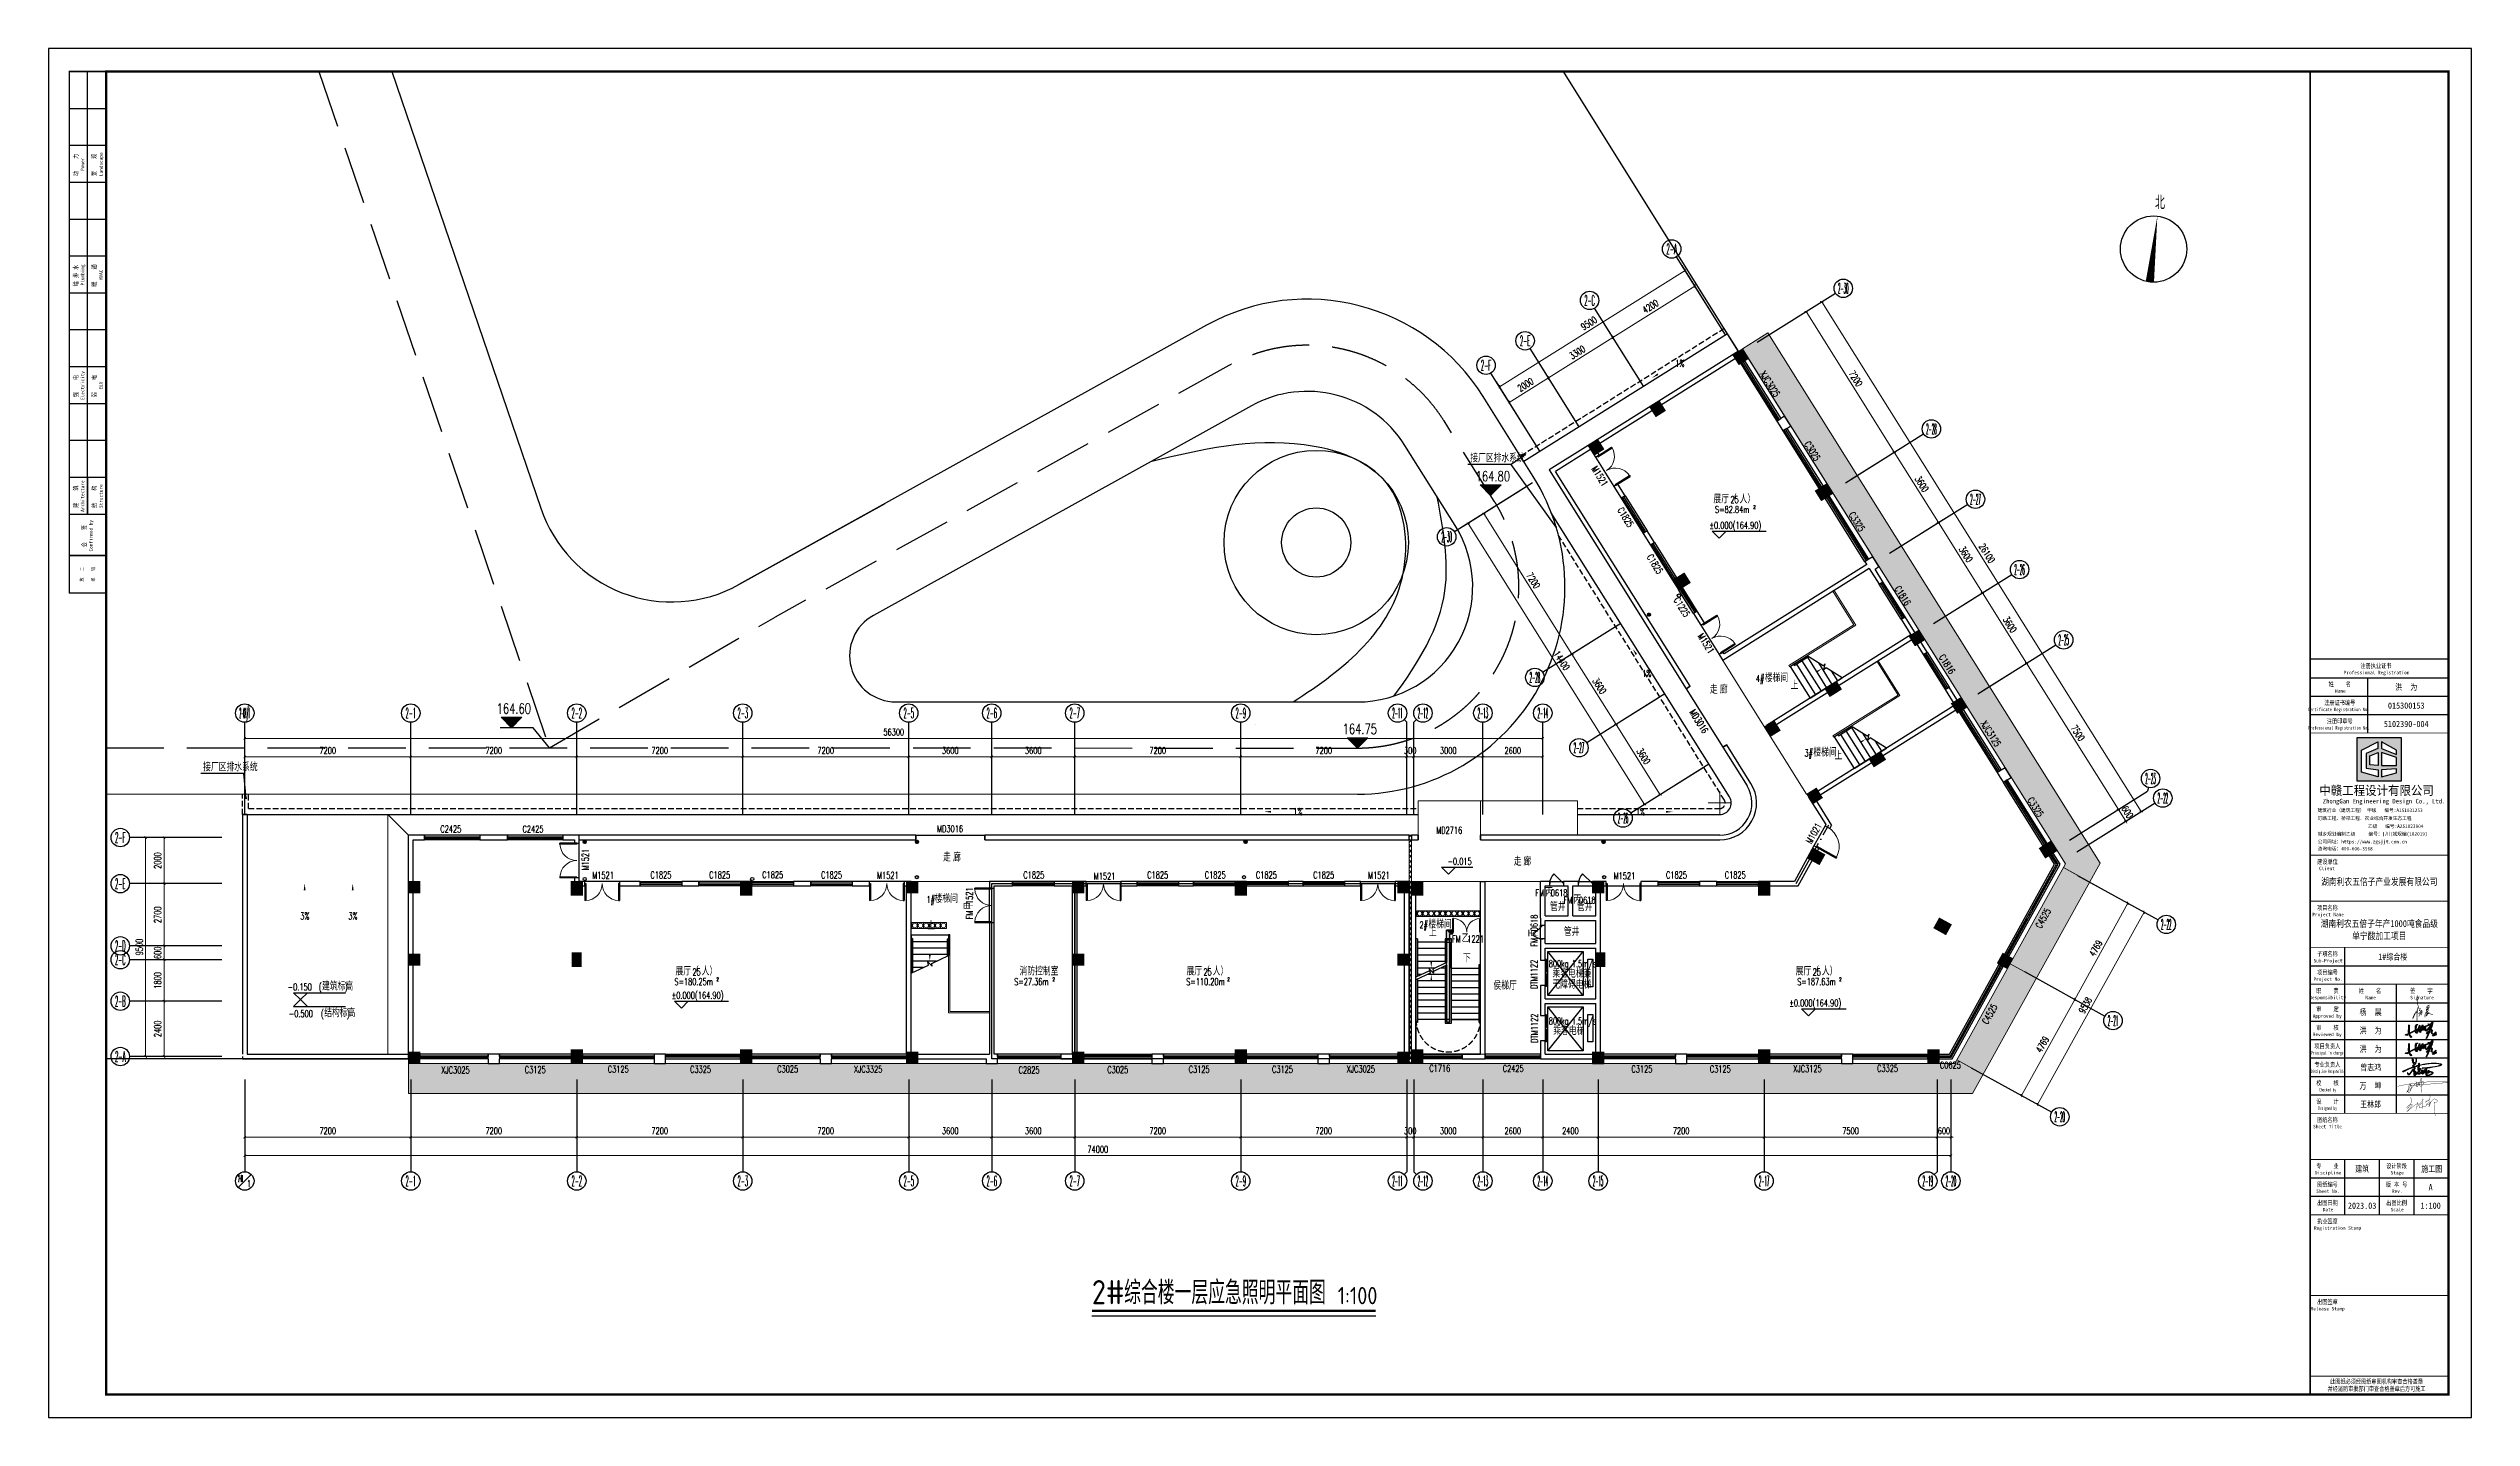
# Model space of a CAD drawing. Extents: x -9422388 to 15610651, y -1992469 to 953794.
# Drawn here: x 12885875 to 12990975, y -458212 to -398812 of the extents above; entities that cross this region are included whole.
import ezdxf
from ezdxf.enums import TextEntityAlignment as Align

# ---------------------------------------------------------------- set-up
doc = ezdxf.new("R2010")
doc.units = 0
doc.header["$LTSCALE"] = 1000
doc.linetypes.add('DASH', pattern=[0.35, 0.25, -0.1])
doc.linetypes.add('DOTE', pattern=[2.42, 2, -0.2, 0.02, -0.2])
doc.layers.add('0-面积', color=2, linetype='Continuous', plot=False)
for name, color, linetype in [('A-ANNO-IDEN', 3, 'Continuous'), ('A-DOOR', 141, 'Continuous'), ('A-DOOR-IDEN', 7, 'Continuous'), ('A-ELEV-LIN-0.4', 40, 'Continuous'), ('A-FLOR-EVTR', 2, 'Continuous'), ('A-FLOR-GRND', 2, 'Continuous'), ('A-FLOR-OTHER1-ON', 253, 'Continuous'), ('AXIS', 3, 'Continuous'), ('AXIS_TEXT', 7, 'Continuous'), ('C-KZ', 2, 'Continuous'), ('C-Z-HATCH', 253, 'Continuous'), ('COLUMN', 9, 'Continuous'), ('CURTWALL', 4, 'Continuous'), ('DIM_ELEV', 3, 'Continuous'), ('DIM_LEAD', 3, 'Continuous'), ('DIM_SYMB', 3, 'Continuous'), ('DOTE', 1, 'Continuous'), ('P-图框', 7, 'Continuous'), ('PUB_DIM', 3, 'Continuous'), ('PUB_HATCH', 8, 'Continuous'), ('PUB_TEXT', 7, 'Continuous'), ('PUB_TITLE', 4, 'Continuous'), ('STAIR', 2, 'Continuous'), ('WALL', 9, 'Continuous'), ('WALL-PARAPET', 6, 'Continuous'), ('WINDOW', 4, 'Continuous'), ('WINDOW_TEXT', 7, 'Continuous'), ('中赣LOGO', 7, 'Continuous'), ('图框字', 3, 'Continuous'), ('曾志鸿签名', 154, 'Continuous'), ('道路', 4, 'Continuous')]:
    doc.layers.add(name, color=color, linetype=linetype)
doc.layers.add('建筑底图', color=8, linetype='Continuous', lineweight=5)
doc.styles.add('_TCH_AXIS', font='COMPLEX', dxfattribs={"bigfont": 'GBCBIG'})
doc.styles.add('_TCH_DIM', font='SIMPLEX', dxfattribs={"bigfont": 'GBCBIG'})
doc.styles.add('_TCH_DIM_T3', font='SIMPLEX', dxfattribs={"width": 0.705882, "bigfont": 'GBCBIG'})
doc.styles.add('_TCH_WINDOW', font='SIMPLEX', dxfattribs={"height": 3.5, "bigfont": 'GBCBIG'})
doc.styles.add('COMPLEX', font='COMPLEX')
doc.styles.get("Standard").update_dxf_attribs({"font": 'gbenor.shx', "bigfont": 'gbcbig.shx'})
doc.styles.add('STYLE-ARIAL', font='')
doc.styles.add('图签', font='', dxfattribs={"width": 0.66})
doc.styles.add('统一文字', font='', dxfattribs={"width": 0.8})
doc.styles.add('黑体', font='simhei.ttf')
doc.styles.get('STYLE-ARIAL').set_extended_font_data('NSimSun')
doc.styles.get('图签').set_extended_font_data('SimSun')
doc.styles.get('统一文字').set_extended_font_data('SimSun')
doc.dimstyles.new('_TCH_ARCH&&100', dxfattribs={"dimtxt": 297.5, "dimasz": 100, "dimexe": 250, "dimexo": 300, "dimgap": 126.25, "dimtad": 1, "dimdec": 0, "dimzin": 0, "dimdsep": 46, "dimtxsty": '_TCH_DIM_T3', "dimblk": 'ARCHTICK', "dimcen": 0.09, "dimclrt": 7, "dimazin": 2, "dimtfac": 1, "dimtdec": 0, "dimtix": 1, "dimtmove": 2, "dimatfit": 3, "dimfxl": 0, "dimtolj": 1, "dimtzin": 0, "dimarcsym": 0})

msp = doc.modelspace()

# ---------------------------------------------------------------- texts
at = {"layer": 'A-ANNO-IDEN', "color": 7}
for s, height, p in [('2#', 1050, (12931131.13519, -453298.17251)), ('综合楼一层应急照明平面图', 1012.7659574, (12932531.13519, -453298.17251)), ('1:100', 750, (12941795.70965, -453298.17251))]:
    msp.add_text(s, height=height, dxfattribs=at).set_placement(p)

# ---------------------------------------------------------------- blocks, each defined once
blk = doc.blocks.new('A$C00294823')
at = {"linetype": 'Continuous'}
h = blk.add_hatch(color=256, dxfattribs=at)
h.dxf.hatch_style = 1
h.paths.add_polyline_path([(219, 124), (206, 124), (206, 119), (151, 100), (150, 115), (146, 117), (140, 98), (129, 92), (125, 93), (125, 112), (122, 115), (120, 112), (114, 87), (91, 75), (93, 110), (98, 116), (103, 117), (107, 120), (97, 120), (94, 118), (88, 106), (86, 73), (35, 47), (32, 51), (33, 110), (35, 113), (31, 117), (29, 114), (28, 99), (27, 55), (29, 44), (19, 39), (2, 34), (0, 32), (1, 29), (17, 27), (18, 29), (12, 32), (30, 39), (39, 16), (43, 11), (49, 9), (51, 12), (48, 20), (40, 24), (35, 40), (38, 44), (87, 68), (88, 55), (91, 48), (95, 46), (97, 47), (105, 56), (114, 77), (118, 83), (121, 82), (122, 78), (122, 64), (124, 55), (128, 53), (133, 61), (141, 84), (142, 92), (145, 93), (147, 90), (149, 72), (152, 70), (156, 74), (162, 85), (166, 97), (169, 91), (169, 77), (172, 69), (178, 64), (186, 65), (195, 74), (214, 102), (220, 116), (225, 119), (226, 115), (223, 104), (211, 73), (191, 54), (183, 40), (184, 40), (203, 60), (204, 56), (191, 24), (179, 0), (182, 0), (192, 18), (212, 66), (218, 72), (224, 74), (228, 69), (224, 48), (230, 40), (242, 35), (235, 24), (237, 22), (246, 23), (259, 29), (267, 38), (267, 41), (265, 42), (254, 42), (267, 58), (261, 55), (247, 41), (238, 41), (229, 47), (229, 56), (232, 66), (232, 72), (225, 79), (218, 79), (228, 105), (236, 138), (235, 145), (233, 145)])
h.paths.add_polyline_path([(91, 63), (92, 70), (110, 79), (109, 72), (102, 59), (94, 51)], flags=16)
h.paths.add_polyline_path([(126, 68), (125, 86), (138, 90), (134, 74), (128, 62)], flags=16)
h.paths.add_polyline_path([(152, 82), (151, 96), (164, 99), (154, 80)], flags=16)
h.paths.add_polyline_path([(174, 76), (173, 95), (171, 102), (204, 114), (217, 116), (208, 99), (192, 77), (184, 69), (178, 69)], flags=16)
h.paths.add_polyline_path([(227, 125), (227, 128), (228, 126)], flags=16)
h.paths.add_polyline_path([(228, 127), (228, 129), (229, 128)], flags=16)
h.paths.add_polyline_path([(243, 28), (245, 32), (249, 36), (260, 36), (249, 28)], flags=16)
for points in [[(233, 145), (235, 145), (236, 138), (228, 105), (218, 79), (225, 79), (232, 72), (232, 66), (229, 56), (229, 47), (238, 41), (247, 41), (261, 55), (267, 58), (254, 42), (265, 42), (267, 41), (267, 38), (259, 29), (246, 23), (237, 22), (235, 24), (242, 35), (230, 40), (224, 48), (228, 69), (224, 74), (218, 72), (212, 66), (192, 18), (182, 0), (179, 0), (191, 24), (204, 56), (203, 60), (186, 42), (185, 39), (183, 40), (191, 54), (211, 73), (223, 104), (226, 115), (225, 119), (220, 116), (214, 102), (195, 74), (186, 65), (178, 64), (172, 69), (169, 77), (169, 91), (167, 95), (165, 94), (162, 85), (156, 74), (152, 70), (149, 72), (147, 90), (145, 93), (142, 92), (141, 84), (133, 61), (128, 53), (124, 55), (122, 64), (122, 78), (121, 82), (118, 83), (114, 77), (105, 56), (97, 47), (95, 46), (91, 48), (88, 55), (87, 65), (84, 67), (38, 44), (35, 40), (40, 24), (48, 20), (51, 12), (49, 9), (43, 11), (39, 16), (30, 39), (15, 33), (14, 31), (18, 29), (17, 27), (1, 29), (0, 32), (2, 34), (19, 39), (29, 44), (27, 55), (28, 99), (29, 114), (31, 117), (35, 113), (33, 110), (32, 51), (35, 47), (86, 73), (88, 106), (94, 118), (97, 120), (107, 120), (103, 117), (98, 116), (93, 110), (91, 77), (93, 76), (114, 87), (120, 112), (122, 115), (125, 112), (125, 93), (129, 92), (140, 98), (146, 117), (150, 115), (151, 103), (153, 101), (206, 119), (206, 122), (197, 123), (193, 125), (219, 124), (233, 145)], [(110, 77), (109, 78), (92, 70), (91, 63), (93, 54), (95, 52), (102, 59), (109, 72), (110, 77)], [(138, 89), (137, 90), (128, 87), (125, 83), (126, 68), (128, 62), (134, 74), (138, 89)], [(163, 98), (162, 99), (154, 97), (151, 93), (152, 82), (154, 80), (163, 98)], [(216, 115), (215, 116), (204, 114), (171, 102), (173, 95), (174, 76), (178, 69), (184, 69), (192, 77), (208, 99), (216, 115)], [(228, 126), (227, 128), (227, 125), (228, 126)], [(229, 128), (228, 129), (228, 127), (229, 128)], [(259, 35), (258, 36), (249, 36), (245, 32), (243, 28), (249, 28), (259, 35)]]:
    blk.add_lwpolyline(points, dxfattribs=at)
blk = doc.blocks.new('A$C80fbf071')
at = {"lineweight": 53, "const_width": 12.8}
for points in [[(-532, 240), (-518, 265), (-494, 268), (-474, 255), (-455, 230), (-450, 207), (-446, 162), (-452, 122), (-476, 56), (-516, -33), (-562, -108), (-597, -152), (-637, -180), (-662, -186), (-672, -176), (-662, -154), (-609, -85), (-555, -41), (-505, -10), (-467, 2), (-435, -17), (-435, -45), (-461, -87), (-536, -184), (-633, -300), (-652, -323), (-588, -275), (-429, -132), (-306, -41), (-226, 6), (-170, 22), (-185, 39), (-204, 67), (-230, -100), (-256, -196), (-247, -147), (-181, -69), (-95, 24), (-6, 119), (37, 179), (46, 215), (28, 229), (9, 181), (4, 98), (-4, -98), (1, -179), (5, -198), (-10, -132), (-91, -155), (-131, -148), (-132, -135), (-89, -39), (-56, 9), (-32, 24), (-6, 16), (-3, -134), (43, -119), (141, -91), (190, -82)], [(333, 369), (346, 318), (336, 235), (305, 184), (260, 152), (189, 103), (152, 80), (168, 115), (218, 140), (279, 146), (328, 127), (357, 103), (353, 67), (319, 13), (245, -32), (192, -50), (173, -38), (189, -10), (255, 39), (300, 58), (340, 50), (348, 24), (344, -11), (305, -98), (295, -111), (318, -27), (386, 91), (445, 166), (492, 203), (541, 221), (615, 207), (652, 157), (657, 123), (642, 98), (616, 81), (561, 68), (520, 75), (516, 75), (530, -31), (537, -229), (551, -407), (565, -468), (581, -521)]]:
    blk.add_lwpolyline(points, dxfattribs=at)
blk = doc.blocks.new('A$Ca6e7ed98')
at = {"layer": '图框字', "color": 0, "const_width": 15}
for points in [[(-901, -54), (-741, -17), (-568, 19), (-441, 40), (-356, 54), (-166, 80), (38, 108), (274, 128), (477, 141), (643, 146), (840, 144), (1015, 139), (1259, 133), (1270, 127), (1270, 121), (1255, 109), (732, 63), (633, 55), (87, 16), (-155, -2)], [(-219, -5), (-310, -3), (-354, 17), (-354, 17), (-311, -38), (-305, -117), (-342, -228), (-400, -331), (-414, -342), (-427, -340), (-445, -325), (-453, -306), (-457, -287), (-458, -260), (-457, -234), (-455, -202), (-451, -177), (-446, -145), (-438, -106), (-429, -74), (-420, -43), (-406, -4), (-395, 22), (-384, 41), (-378, 50), (-371, 52), (-362, 48), (-353, 35), (-355, -14), (-366, -53), (-378, -87), (-398, -130), (-426, -172), (-460, -226), (-480, -257), (-495, -278), (-505, -291), (-517, -307), (-517, -313), (-512, -313), (-448, -258), (-408, -223), (-379, -196), (-336, -161), (-293, -116), (-268, -87), (-245, -63), (-245, -63), (-212, -28), (-187, 1), (-170, 24), (-155, 38), (-132, 48), (-110, 54), (-79, 67), (-53, 81), (-60, 97), (-78, 104), (-94, 116), (-104, 131), (-101, 118), (-98, 102), (-95, 72), (-96, 26), (-96, -7), (-91, -46), (-87, -65), (-78, -76), (-67, -76), (-56, -59), (-47, -36), (-38, -2), (-16, 89), (-10, 112), (-7, 114), (-5, 112), (-4, 74), (-1, 34), (0, 0), (2, -6), (7, -9), (12, -7), (21, 27), (53, 62), (80, 91), (102, 113), (135, 135), (178, 151), (203, 154), (222, 147), (236, 131), (241, 110), (231, 79), (214, 50), (184, 9), (164, -12), (145, -29), (145, -29), (127, -42), (103, -51), (81, -49), (68, -40), (59, -22), (53, 32), (58, 100), (58, 100), (66, 150), (76, 202), (88, 252), (93, 267), (99, 283), (112, 299), (121, 301), (130, 296), (133, 278), (136, 240), (133, 87), (132, 38), (128, -66), (124, -166), (121, -260), (121, -308), (121, -308), (121, -308), (123, -336)], [(-219, -5), (-155, -2)]]:
    blk.add_lwpolyline(points, dxfattribs=at)
blk = doc.blocks.new('A$C9ec033b9')
at = {"const_width": 0.3}
for points in [[(-2.5, 0.1), (-2.1, 0.4), (-1.6, 1.4), (-1.8, 2.7), (-2, 3.1), (-2, 4), (-2.1, 2.1), (-2.3, 0.2), (-2.4, -5.6), (-2.3, -1.2), (-2.9, -1.2), (-3.7, -1.8), (-4.6, -4), (-4.6, -4.5), (-4.2, -3.7), (-3.8, -2.7), (-3.4, -1.9), (-2.9, -0.6), (-2.3, -0.2), (-2.3, -1.2), (-1.9, -1.4), (-1.6, -1.8)], [(-1.3, 0.8), (-0.6, 0.9), (-1.1, -0.1), (0, 0), (0.3, -0.3), (0.3, -1.3), (-0.1, -2.4), (-0.4, -2.1)], [(3, 1.4), (3.5, 1.6), (3.5, 1.4), (3.3, 1.1), (3, 0.7), (3.4, 1), (3.6, 1.1), (3.4, 0.8), (3.6, 0.8), (3, 0.3), (2.6, -0.1), (3.1, 0.4), (3.2, 0.5), (3, 0.2), (2.5, -0.9), (1.9, -2.3), (1.9, -3.6), (2.1, -3.6)], [(2.4, 1), (2.6, 0.5)], [(2.5, -1.5), (2.6, -1.3), (3.1, -0.8), (3.5, -0.2), (3.2, -1), (2.7, -1.8), (2.5, -2.7), (2.7, -3), (3.2, -2.3), (3.5, -1.7), (3.9, -1.1), (4.1, -1.2), (3.9, -1.6), (3.4, -1.9), (3.1, -1.9), (3.1, -1.6), (3.4, -1.6), (4, -1.6), (6.2, -2.4)], [(2.9, 1.2), (2.8, 1.9), (3.5, 2.5), (4.1, 2.8), (4.1, 2.3), (4.1, 1.6), (3.9, 1.2)], [(0.1, -0.4), (0.1, -0.7), (-0.6, -1.8), (-1.5, -3.3)], [(-0.5, -0.3), (-0.7, -0.9), (-1, -1.4), (-1, -1.6), (-0.6, -1.2)]]:
    blk.add_lwpolyline(points, dxfattribs=at)
blk = doc.blocks.new('中赣设计')
at = {"layer": '中赣LOGO'}
h = blk.add_hatch(color=256, dxfattribs=at)
h.dxf.hatch_style = 1
h.paths.add_polyline_path([(355563, 340.9), (355563, 319.8), (355584.2, 319.8), (355584.2, 340.9)])
h.paths.add_polyline_path([(355582, 334.7), (355582, 332.7), (355574.8, 335.6), (355574.8, 338.7)], flags=16)
h.paths.add_polyline_path([(355582, 331.3), (355582, 327.3), (355574.8, 327.3), (355574.8, 333.6)], flags=16)
h.paths.add_polyline_path([(355573, 335.6), (355567.4, 333.1), (355567.4, 326.1), (355573.1, 325.2), (355573.1, 321.9), (355565.1, 324.2), (355565.1, 334.7), (355573, 338.7)], flags=16)
h.paths.add_polyline_path([(355573.1, 333.6), (355573.1, 327.3), (355569.1, 327.7), (355569.1, 332.1)], flags=16)
h.paths.add_polyline_path([(355582, 325.8), (355582, 323.8), (355574.8, 321.9), (355574.8, 325.2)], flags=16)
blk.add_lwpolyline([(355563, 340.9), (355584.2, 340.9), (355584.2, 319.8), (355563, 319.8)], close=True, dxfattribs=at)
for points in [[(355573, 338.7), (355573, 335.6), (355567.4, 333.1), (355567.4, 326.1), (355573.1, 325.2), (355573.1, 321.9), (355565.1, 324.2), (355565.1, 334.7), (355573, 338.7)], [(355574.8, 338.7), (355574.8, 335.6), (355582, 332.7), (355582, 334.7), (355574.8, 338.7)], [(355573.1, 333.6), (355573.1, 327.3), (355569.1, 327.7), (355569.1, 332.1), (355573.1, 333.6)], [(355574.8, 333.6), (355574.8, 327.3), (355582, 327.3), (355582, 331.3), (355574.8, 333.6)], [(355574.8, 325.2), (355574.8, 321.9), (355582, 323.8), (355582, 325.8), (355574.8, 325.2)]]:
    blk.add_lwpolyline(points, dxfattribs=at)
blk = doc.blocks.new('A$C0910a4f4')
at = {"layer": '曾志鸿签名'}
h = blk.add_hatch(color=7, dxfattribs=at)
h.paths.add_polyline_path([(376, 80), (328, 72), (275, 63), (219, 54), (156, 40), (103, 25), (85, 23), (91, 75), (92, 103), (89, 112), (81, 114), (75, 114), (72, 110), (61, 76), (57, 64), (63, 65), (70, 80), (70, 61), (65, 35), (61, 18), (0, 0), (-54, -19), (-128, -43), (-210, -70), (-324, -113), (-417, -153), (-504, -193), (-534, -208), (-550, -215), (-538, -199), (-561, -211), (-582, -219), (-597, -232), (-612, -243), (-624, -252), (-625, -260), (-616, -269), (-606, -269), (-599, -267), (-580, -257), (-533, -234), (-459, -197), (-380, -158), (-303, -126), (-195, -88), (-124, -60), (-64, -41), (-34, -32), (18, -16), (60, -6), (55, -38), (48, -85), (44, -135), (42, -160), (41, -174), (51, -187), (56, -191), (70, -192), (86, -192), (96, -189), (74, -217), (43, -257), (22, -286), (-10, -330), (-24, -344), (-27, -350), (-31, -359), (-34, -361), (-37, -366), (-38, -372), (-41, -377), (-40, -380), (-38, -381), (-32, -381), (-29, -380), (-27, -376), (-25, -371), (-19, -367), (-16, -365), (-11, -358), (-6, -353), (-2, -349), (6, -351), (14, -353), (25, -355), (38, -359), (51, -364), (79, -369), (90, -369), (104, -370), (108, -368), (112, -362), (116, -354), (121, -343), (126, -327), (137, -307), (141, -303), (146, -305), (151, -309), (155, -315), (164, -323), (169, -329), (174, -333), (177, -335), (183, -335), (186, -330), (193, -322), (207, -311), (214, -306), (218, -300), (225, -285), (228, -275), (225, -268), (221, -268), (213, -273), (210, -278), (207, -286), (206, -291), (202, -297), (194, -301), (189, -294), (188, -288), (190, -278), (192, -267), (195, -258), (200, -247), (205, -235), (207, -230), (210, -222), (214, -217), (217, -212), (224, -208), (231, -205), (236, -204), (246, -210), (249, -213), (254, -218), (257, -222), (257, -226), (259, -242), (248, -255), (243, -278), (235, -293), (235, -301), (237, -334), (237, -344), (228, -339), (227, -345), (232, -357), (236, -362), (242, -362), (245, -354), (267, -315), (271, -303), (277, -287), (281, -270), (298, -236), (297, -257), (294, -274), (291, -293), (288, -308), (289, -316), (293, -324), (300, -326), (303, -326), (307, -320), (323, -284), (331, -254), (346, -214), (351, -201), (354, -191), (355, -188), (358, -181), (360, -179), (359, -185), (357, -189), (358, -193), (357, -196), (360, -199), (362, -202), (367, -205), (372, -205), (377, -204), (380, -202), (383, -197), (387, -195), (388, -198), (386, -202), (385, -205), (381, -212), (380, -217), (376, -220), (370, -222), (369, -226), (367, -233), (365, -236), (362, -239), (360, -245), (359, -251), (361, -256), (363, -260), (360, -271), (356, -280), (352, -288), (348, -296), (343, -303), (342, -310), (345, -315), (349, -318), (352, -320), (361, -319), (365, -317), (367, -314), (387, -303), (400, -297), (413, -292), (433, -286), (446, -283), (450, -283), (441, -293), (436, -301), (423, -317), (411, -334), (406, -342), (394, -373), (390, -396), (390, -406), (396, -418), (406, -425), (419, -430), (433, -434), (443, -435), (470, -433), (512, -423), (554, -412), (586, -401), (616, -388), (642, -376), (660, -356), (663, -347), (673, -329), (677, -315), (678, -310), (678, -306), (675, -300), (658, -284), (631, -269), (597, -259), (575, -256), (546, -252), (520, -255), (502, -258), (501, -252), (506, -234), (509, -210), (509, -202), (503, -199), (500, -205), (499, -213), (494, -216), (492, -217), (489, -220), (479, -242), (471, -260), (462, -260), (452, -263), (445, -264), (438, -266), (415, -270), (398, -276), (388, -279), (382, -281), (380, -279), (382, -274), (386, -266), (392, -249), (396, -234), (404, -217), (410, -201), (412, -191), (411, -185), (405, -179), (402, -177), (397, -176), (388, -177), (385, -177), (386, -173), (391, -156), (392, -147), (392, -142), (392, -134), (390, -132), (388, -130), (385, -128), (381, -127), (378, -127), (371, -133), (355, -158), (344, -178), (339, -187), (334, -193), (334, -190), (334, -187), (332, -185), (328, -182), (326, -181), (321, -180), (318, -181), (315, -183), (300, -201), (287, -220), (270, -253), (259, -284), (252, -306), (248, -308), (247, -305), (247, -301), (251, -288), (253, -276), (259, -260), (265, -251), (271, -234), (270, -219), (261, -208), (251, -199), (238, -193), (224, -195), (208, -202), (199, -209), (189, -231), (176, -287), (174, -301), (168, -305), (162, -302), (153, -289), (152, -284), (151, -277), (147, -274), (140, -275), (133, -278), (117, -298), (96, -329), (90, -345), (89, -352), (85, -356), (78, -355), (65, -347), (52, -339), (40, -332), (25, -332), (11, -334), (20, -320), (39, -287), (74, -248), (104, -217), (141, -187), (161, -167), (172, -151), (169, -147), (162, -144), (157, -144), (151, -147), (146, -147), (152, -141), (153, -135), (151, -130), (137, -132), (120, -135), (102, -135), (86, -134), (75, -128), (68, -118), (83, 6), (95, 9), (212, 36), (303, 52), (399, 67), (522, 81), (615, 90), (706, 91), (816, 89), (922, 78), (1008, 60), (1018, 55), (1024, 47), (1017, 38), (927, -3), (854, -21), (785, -35), (674, -54), (556, -73), (459, -87), (339, -100), (235, -104), (215, -106), (229, -112), (267, -111), (297, -109), (353, -108), (424, -100), (544, -85), (666, -67), (785, -45), (850, -32), (909, -20), (951, -11), (981, -3), (1013, 7), (1043, 27), (1053, 38), (1049, 51), (1041, 63), (1018, 73), (938, 95), (839, 104), (694, 111), (608, 107), (458, 94)])
h.paths.add_polyline_path([(547, -273), (554, -273), (586, -276), (597, -278), (622, -284), (637, -291), (645, -299), (650, -308), (652, -318), (644, -326), (633, -346), (614, -365), (595, -376), (562, -390), (475, -411), (430, -415), (416, -412), (412, -406), (411, -397), (411, -381), (412, -366), (414, -359), (423, -339), (432, -327), (435, -317), (448, -303), (457, -309), (466, -309), (472, -308), (478, -306), (486, -301), (491, -294), (501, -287), (507, -285), (506, -289), (499, -296), (489, -305), (481, -314), (479, -319), (484, -321), (492, -316), (502, -313), (519, -300), (533, -286)], flags=16)
h.paths.add_polyline_path([(135, -144), (137, -149), (130, -154), (123, -157), (106, -163), (88, -169), (76, -171), (66, -167), (65, -162), (62, -155), (66, -137), (70, -140), (74, -142), (80, -145), (92, -145), (109, -145), (117, -144), (126, -144)], flags=16)
h = blk.add_hatch(color=7, dxfattribs=at)
h.paths.add_polyline_path([(-51, 212), (-54, 195), (-60, 174), (-66, 156), (-76, 126), (-98, 90), (-113, 71), (-132, 50), (-151, 31), (-170, 16), (-183, 9), (-193, 1), (-198, -4), (-198, -7), (-191, -7), (-168, 3), (-151, 13), (-136, 24), (-105, 51), (-79, 77), (-66, 100), (-52, 131), (-41, 156), (-34, 179), (-29, 204), (-25, 226), (-25, 246), (-26, 265), (-29, 287), (-36, 304), (-41, 311), (-45, 314), (-49, 314), (-55, 312), (-55, 309), (-58, 309), (-62, 310), (-63, 307), (-62, 303), (-62, 300), (-60, 296), (-57, 295), (-54, 297), (-53, 292), (-51, 269), (-48, 255), (-48, 239), (-49, 224)])
h.paths.add_polyline_path([(-205, 235), (-201, 206), (-196, 178), (-188, 148), (-187, 137), (-177, 114), (-173, 104), (-167, 98), (-157, 95), (-151, 95), (-145, 100), (-135, 117), (-128, 142), (-125, 154), (-131, 156), (-133, 152), (-137, 142), (-146, 132), (-150, 123), (-155, 118), (-159, 118), (-162, 129), (-168, 152), (-177, 187), (-180, 231), (-180, 250), (-182, 274), (-188, 296), (-193, 301), (-199, 300), (-205, 299), (-210, 294), (-208, 277), (-206, 253)])
h = blk.add_hatch(color=7, dxfattribs=at)
h.paths.add_polyline_path([(-142, -399), (-138, -409), (-138, -432), (-137, -437), (-134, -440), (-125, -437), (-124, -433), (-125, -427), (-115, -421), (-105, -428), (-94, -430), (-81, -428), (-76, -419), (-73, -410), (-64, -384), (-51, -310), (-54, -273), (-56, -253), (-63, -247), (-75, -243), (-84, -249), (-90, -257), (-99, -269), (-107, -281), (-112, -292), (-116, -307), (-121, -320), (-125, -328), (-128, -318), (-128, -303), (-126, -286), (-123, -278), (-123, -262), (-122, -244), (-122, -231), (-121, -220), (-119, -191), (-116, -178), (-114, -170), (-104, -137), (-92, -118), (-90, -109), (-92, -99), (-100, -94), (-104, -92), (-110, -94), (-113, -104), (-116, -130), (-122, -156), (-129, -172), (-138, -194), (-145, -211), (-158, -225), (-165, -220), (-165, -210), (-168, -197), (-168, -187), (-167, -171), (-167, -157), (-173, -157), (-179, -159), (-188, -172), (-196, -180), (-211, -195), (-229, -225), (-255, -269), (-268, -286), (-274, -287), (-284, -302), (-301, -324), (-310, -331), (-317, -337), (-328, -348), (-340, -356), (-352, -364), (-369, -362), (-384, -358), (-392, -347), (-398, -334), (-402, -323), (-406, -315), (-409, -311), (-417, -306), (-422, -306), (-426, -323), (-422, -347), (-413, -363), (-408, -372), (-400, -377), (-369, -387), (-354, -384), (-338, -377), (-313, -361), (-304, -352), (-265, -303), (-249, -276), (-230, -243), (-220, -226), (-203, -201), (-193, -185), (-185, -179), (-185, -197), (-186, -210), (-186, -226), (-179, -235), (-174, -242), (-167, -248), (-158, -244), (-148, -233), (-142, -220), (-138, -218), (-143, -279), (-146, -324), (-145, -349), (-144, -379)])
h.paths.add_polyline_path([(-124, -406), (-116, -396), (-114, -405), (-117, -413), (-123, -414)], flags=16)
h.paths.add_polyline_path([(-117, -389), (-120, -378), (-117, -362), (-106, -310), (-87, -285), (-90, -298), (-96, -318), (-103, -342), (-111, -373)], flags=16)
h.paths.add_polyline_path([(-96, -390), (-86, -396), (-81, -399), (-89, -419), (-96, -419), (-106, -411)], flags=16)
h.paths.add_polyline_path([(-91, -367), (-93, -359), (-93, -349), (-88, -340), (-77, -328), (-77, -333), (-78, -344), (-80, -351), (-83, -365), (-85, -370)], flags=16)
h.paths.add_polyline_path([(-87, -316), (-88, -307), (-84, -291), (-77, -271), (-73, -277), (-72, -295), (-78, -311)], flags=16)
at = {"layer": '曾志鸿签名', "color": 7}
for points in [[(-538, -199), (-550, -215), (-534, -208), (-504, -193), (-417, -153), (-324, -113), (-210, -70), (-128, -43), (-54, -19), (0, 0), (61, 18), (65, 35), (70, 61), (70, 80), (63, 65), (57, 64), (61, 76), (72, 110), (75, 114), (81, 114), (89, 112), (92, 103), (91, 75), (85, 23), (103, 25), (156, 40), (219, 54), (275, 63), (328, 72), (376, 80), (458, 94), (608, 107), (694, 111), (839, 104), (938, 95), (1018, 73), (1041, 63), (1049, 51), (1053, 38), (1043, 27), (1013, 7), (981, -3), (951, -11), (909, -20), (850, -32), (785, -45), (666, -67), (544, -85), (424, -100), (353, -108), (297, -109), (267, -111), (229, -112), (215, -106), (235, -104), (339, -100), (459, -87), (556, -73), (674, -54), (785, -35), (854, -21), (927, -3), (1017, 38), (1024, 47), (1018, 55), (1008, 60), (922, 78), (816, 89), (706, 91), (615, 90), (522, 81), (399, 67), (303, 52), (212, 36), (95, 9), (83, 6), (68, -118), (75, -128), (86, -134), (102, -135), (120, -135), (137, -132), (151, -130), (151, -130), (153, -135), (152, -141), (146, -147), (151, -147), (157, -144), (162, -144), (169, -147), (172, -151), (161, -167), (141, -187), (104, -217), (74, -248), (39, -287), (20, -320), (11, -334), (25, -332), (40, -332), (52, -339), (65, -347), (78, -355), (85, -356), (89, -352), (90, -345), (96, -329), (117, -298), (133, -278), (140, -275), (147, -274), (151, -277), (152, -284), (153, -289), (162, -302), (168, -305), (174, -301), (176, -287), (189, -231), (199, -209), (208, -202), (224, -195), (238, -193), (251, -199), (261, -208), (270, -219), (271, -234), (265, -251), (259, -260)], [(-188, 296), (-182, 274), (-180, 250), (-180, 231), (-177, 187), (-168, 152), (-162, 129), (-159, 118), (-155, 118), (-150, 123), (-146, 132), (-137, 142), (-133, 152), (-131, 156), (-125, 154), (-128, 142), (-135, 117), (-145, 100), (-151, 95), (-157, 95), (-167, 98), (-173, 104), (-177, 114), (-187, 137), (-188, 148), (-196, 178), (-201, 206), (-205, 235), (-206, 253), (-208, 277), (-210, 294), (-205, 299), (-199, 300), (-193, 301), (-188, 296), (-188, 296)], [(-57, 295), (-54, 297), (-53, 292), (-51, 269), (-48, 255), (-48, 239), (-49, 224), (-51, 212), (-54, 195), (-60, 174), (-66, 156), (-76, 126), (-98, 90), (-113, 71), (-132, 50), (-151, 31), (-170, 16), (-183, 9), (-193, 1), (-198, -4), (-198, -7), (-191, -7), (-168, 3), (-151, 13), (-136, 24), (-105, 51), (-79, 77), (-66, 100), (-52, 131), (-41, 156), (-34, 179), (-29, 204), (-25, 226), (-25, 246), (-26, 265), (-29, 287), (-36, 304), (-41, 311), (-45, 314), (-49, 314), (-55, 312), (-55, 309), (-58, 309), (-62, 310), (-63, 307), (-62, 303), (-62, 300), (-60, 296), (-57, 295)], [(675, -300), (678, -306), (678, -310), (677, -315), (673, -329), (663, -347), (660, -356), (642, -376), (616, -388), (586, -401), (554, -412), (512, -423), (470, -433), (443, -435), (433, -434), (419, -430), (406, -425), (396, -418), (390, -406), (390, -396), (394, -373), (406, -342), (411, -334), (423, -317), (436, -301), (441, -293), (450, -283), (446, -283), (433, -286), (413, -292), (400, -297), (387, -303), (367, -314), (365, -317), (361, -319), (352, -320), (349, -318), (345, -315), (342, -310), (343, -303), (348, -296), (352, -288), (356, -280), (360, -271), (363, -260), (361, -256), (359, -251), (360, -245), (362, -239), (365, -236), (367, -233), (369, -226), (370, -222), (376, -220), (380, -217), (381, -212), (385, -205), (386, -202), (388, -198), (387, -195), (385, -196), (383, -198), (380, -202), (377, -204), (372, -205), (367, -205), (365, -204), (362, -202), (360, -199), (357, -196), (358, -193), (357, -189), (359, -185), (360, -179), (358, -181), (355, -188), (354, -191), (351, -201), (346, -214), (331, -254), (323, -284), (307, -320), (303, -326), (300, -326), (293, -324), (289, -316), (288, -308), (291, -293), (294, -274), (297, -257), (298, -236), (281, -270), (277, -287), (271, -303), (267, -315), (245, -354), (242, -362), (236, -362), (232, -357), (227, -345), (228, -339), (237, -344), (237, -334), (235, -301), (235, -293), (243, -278), (248, -255), (259, -242), (257, -226), (257, -222), (254, -218), (254, -218), (249, -213), (246, -210), (236, -204), (231, -205), (224, -208), (217, -212), (214, -217), (210, -222), (207, -230), (205, -235), (200, -247), (195, -258), (192, -267), (190, -278), (188, -288), (189, -294), (194, -301), (202, -297), (206, -291), (207, -286), (210, -278), (213, -273), (213, -273), (221, -268), (225, -268), (228, -275), (225, -285), (218, -300), (214, -306), (207, -311), (193, -322), (186, -330), (183, -335), (183, -335), (177, -335), (174, -333), (169, -329), (164, -323), (155, -315), (151, -309), (146, -305), (141, -303), (137, -307), (126, -327), (121, -343), (116, -354), (112, -362), (108, -368), (104, -370), (90, -369), (79, -369), (51, -364), (38, -359), (25, -355), (14, -353), (6, -351), (0, -350), (-3, -350), (-6, -353), (-11, -358), (-16, -365), (-19, -367), (-25, -371), (-27, -376), (-29, -380), (-32, -381), (-38, -381), (-40, -380), (-41, -377), (-38, -372), (-37, -366), (-34, -361), (-31, -359), (-27, -350), (-24, -344), (-10, -330), (22, -286), (43, -257), (74, -217), (96, -189), (86, -192), (70, -192), (56, -191), (51, -187), (41, -174), (42, -160), (44, -135), (48, -85), (55, -38), (60, -6), (60, -6), (18, -16), (-34, -32), (-64, -41), (-124, -60), (-195, -88), (-303, -126), (-380, -158), (-459, -197), (-533, -234), (-580, -257), (-599, -267), (-606, -269), (-616, -269), (-625, -260), (-624, -252), (-612, -243), (-597, -232), (-582, -219), (-561, -211), (-538, -199)], [(-422, -306), (-426, -323), (-422, -347), (-413, -363), (-408, -372), (-400, -377), (-369, -387), (-354, -384), (-338, -377), (-313, -361), (-304, -352), (-265, -303), (-249, -276), (-230, -243), (-220, -226), (-203, -201), (-195, -188), (-191, -184), (-185, -179), (-185, -197), (-186, -210), (-186, -226), (-179, -235), (-174, -242), (-167, -248), (-158, -244), (-148, -233), (-142, -220), (-138, -218), (-143, -279), (-146, -324)], [(-146, -324), (-145, -349), (-144, -379), (-142, -399), (-138, -409), (-138, -409), (-138, -432), (-137, -437), (-134, -440), (-125, -437), (-124, -433), (-125, -427), (-119, -423), (-111, -424), (-105, -428), (-94, -430), (-81, -428), (-76, -419), (-73, -410), (-64, -384), (-51, -310), (-54, -273), (-56, -253), (-63, -247), (-75, -243), (-84, -249), (-90, -257), (-99, -269), (-107, -281), (-112, -292), (-116, -307), (-121, -320), (-125, -328), (-125, -328), (-128, -318), (-128, -303), (-126, -286), (-123, -278), (-123, -262), (-122, -244), (-122, -231), (-121, -220), (-119, -191), (-116, -178), (-114, -170), (-104, -137), (-92, -118), (-90, -109), (-92, -99), (-100, -94), (-104, -92), (-110, -94), (-113, -104), (-116, -130), (-122, -156), (-129, -172), (-138, -194), (-145, -211), (-158, -225), (-158, -225), (-165, -220), (-165, -210), (-168, -197), (-168, -187), (-167, -171), (-167, -162), (-167, -157), (-173, -157), (-179, -159), (-179, -159), (-188, -172), (-196, -180), (-211, -195), (-229, -225), (-255, -269), (-268, -286), (-274, -287), (-284, -302), (-301, -324), (-310, -331), (-317, -337), (-328, -348), (-340, -356), (-349, -362), (-357, -364), (-369, -362), (-384, -358), (-392, -347), (-396, -338), (-400, -329), (-402, -323), (-406, -315), (-409, -311), (-417, -306), (-422, -306)], [(-119, -399), (-124, -406), (-123, -411), (-122, -414), (-117, -413), (-114, -406), (-114, -403), (-115, -400), (-119, -399)], [(-106, -310), (-117, -362), (-120, -378), (-117, -389), (-111, -373), (-103, -342), (-96, -318), (-90, -298), (-87, -285), (-106, -310)], [(-96, -390), (-104, -406), (-105, -412), (-96, -419), (-89, -419), (-81, -399), (-86, -396), (-96, -390)], [(-93, -349), (-93, -359), (-91, -367), (-85, -370), (-83, -365), (-80, -351), (-78, -344), (-77, -333), (-77, -328), (-88, -340), (-93, -349)], [(-77, -271), (-84, -291), (-88, -307), (-87, -316), (-78, -311), (-72, -295), (-73, -277), (-77, -271)], [(66, -137), (62, -155), (65, -162), (66, -167), (76, -171), (88, -169), (106, -163), (123, -157), (130, -154), (137, -149), (135, -144), (126, -144), (117, -144), (109, -145), (92, -145), (80, -145), (74, -142), (70, -140), (66, -137)], [(259, -260), (253, -276), (251, -288), (247, -301), (247, -305), (248, -308), (252, -306), (259, -284), (270, -253), (287, -220), (300, -201), (315, -183), (318, -181), (321, -180), (326, -181), (328, -182), (332, -185), (334, -187), (334, -190), (334, -193), (339, -187), (344, -178), (355, -158), (371, -133), (378, -127), (381, -127), (385, -128), (388, -130), (390, -132), (392, -134), (392, -142), (392, -147), (391, -156), (386, -173), (385, -177), (388, -177), (397, -176), (402, -177), (405, -179), (411, -185), (412, -191), (410, -201), (404, -217), (396, -234), (392, -249), (386, -266), (382, -274), (380, -279), (382, -281), (388, -279), (398, -276), (415, -270), (438, -266), (445, -264), (452, -263), (462, -260), (468, -260), (471, -260), (479, -242), (489, -220), (492, -217), (494, -216), (499, -213), (500, -205), (503, -199), (509, -202), (509, -210), (506, -234), (501, -252), (502, -258), (520, -255), (546, -252), (575, -256), (597, -259), (631, -269), (658, -284), (675, -300)], [(448, -303), (435, -317), (432, -327), (423, -339), (414, -359), (412, -366), (411, -381), (411, -397), (412, -406), (416, -412), (430, -415), (475, -411), (562, -390), (595, -376), (614, -365), (633, -346), (644, -326), (652, -318), (650, -308), (645, -299), (637, -291), (622, -284), (597, -278), (586, -276), (554, -273), (547, -273), (533, -286), (519, -300), (502, -313), (492, -316), (484, -321), (479, -319), (481, -314), (489, -305), (499, -296), (506, -289), (507, -285), (501, -287), (491, -294), (486, -301), (478, -306), (472, -308), (466, -309), (457, -309), (448, -303), (448, -303)]]:
    blk.add_lwpolyline(points, dxfattribs=at)
blk = doc.blocks.new('TQ-A2')
at = {"layer": 'P-图框'}
for p, q in [((-6000, 31100), (0, 31100)), ((-3500, 28700), (-3500, 31100)), ((-6000, 30300), (0, 30300)), ((-6000, 29500), (0, 29500)), ((-4500, 12200), (-4500, 19400)), ((-6000, 18600), (0, 18600)), ((-6000, 17000), (0, 17000)), ((-2250, 12200), (-2250, 17800)), ((-6000, 16200), (0, 16200)), ((-6000, 15400), (0, 15400)), ((-6000, 14600), (0, 14600)), ((-6000, 13800), (0, 13800)), ((-6000, 13000), (0, 13000)), ((-4500, 7800), (-4500, 10200)), ((-3000, 10200), (-3000, 7800)), ((-1500, 10200), (-1500, 7800)), ((-6000, 9400), (0, 9400)), ((-6000, 8600), (0, 8600))]:
    blk.add_line(p, q, dxfattribs=at)
for points, const_width in [([(-6000, 57400), (-6000, 0)], 80), ([(-6000, 31900), (0, 31900)], 40)]:
    blk.add_lwpolyline(points, dxfattribs=dict(at, const_width=const_width))
blk.add_lwpolyline([(-6000, 31900), (-6000, 0), (0, 0), (0, 31900)], close=True, dxfattribs=at)
at = {"layer": 'P-图框', "linetype": 'Continuous', "const_width": 40}
for points in [[(-6000, 28700), (0, 28700)], [(-6000, 23400), (0, 23400)], [(-6000, 21400), (0, 21400)], [(-6000, 19400), (0, 19400)], [(-6000, 17800), (0, 17800)], [(-6000, 12200), (0, 12200)], [(-6000, 10200), (0, 10200)], [(-6000, 7800), (0, 7800)], [(-6000, 4300), (0, 4300)], [(-6000, 800), (0, 800)]]:
    blk.add_lwpolyline(points, dxfattribs=at)
at = {"xscale": 5, "yscale": 5, "zscale": 5}
for p in [(-1864, 15447), (-1864, 14647)]:
    blk.add_blockref('A$C00294823', p, dxfattribs=at)
at = {"layer": 'P-图框', "xscale": 81, "yscale": 81, "zscale": 81}
blk.add_blockref('A$C9ec033b9', (-1173, 16665), dxfattribs=at)
at = {"layer": 'P-图框'}
for name, p in [('A$Ca6e7ed98', (-1300, 13425)), ('A$C0910a4f4', (-1357, 14267)), ('A$C80fbf071', (-1143, 12603))]:
    blk.add_blockref(name, p, dxfattribs=at)
at = {"layer": '中赣LOGO', "xscale": 90, "yscale": 90, "zscale": 90}
blk.add_blockref('中赣设计', (-32004636, -2173), dxfattribs=at)
at = {"layer": 'P-图框'}
for s, height, style, width, p in [('注册执业证书', 200, '图签', 0.8, (-3145, 31616)), ('姓    名', 200, '图签', 0.8, (-4717, 30816)), ('Name', 150, 'STYLE-ARIAL', 0.97, (-4689, 30523)), ('Professional Registration', 150, 'STYLE-ARIAL', 0.97, (-3117, 31323)), ('Certificate Registration No. ', 150, 'STYLE-ARIAL', 0.78, (-4722, 29723)), ('注册证书编号', 200, '图签', 0.8, (-4717, 30016)), ('Professional Registration No.', 150, 'STYLE-ARIAL', 0.75, (-4763, 28923)), ('注册印章号', 200, '图签', 0.8, (-4717, 29216)), ('建设单位', 200, '图签', 0.8, (-5251, 23116)), ('Client', 150, 'STYLE-ARIAL', 0.97, (-5273, 22823)), ('项目名称', 200, '图签', 0.8, (-5251, 21116)), ('Project Name', 150, 'STYLE-ARIAL', 0.97, (-5218, 20823)), ('子项名称', 200, '图签', 0.8, (-5251, 19116)), ('Sub-Project', 150, 'STYLE-ARIAL', 0.97, (-5224, 18823)), ('Project No.', 150, 'STYLE-ARIAL', 0.97, (-5224, 18023)), ('项目编号', 200, '图签', 0.8, (-5251, 18316)), ('Responsibility', 150, 'STYLE-ARIAL', 0.97, (-5238, 17223)), ('职    责', 200, '图签', 0.8, (-5251, 17516)), ('审    定', 200, '图签', 0.8, (-5251, 16716)), ('姓    名', 200, '图签', 0.8, (-3405, 17516)), ('Name', 150, 'STYLE-ARIAL', 0.97, (-3378, 17223)), ('签    字', 200, '图签', 0.8, (-1175, 17516)), ('Signature', 150, 'STYLE-ARIAL', 0.97, (-1147, 17223)), ('Approved by', 150, 'STYLE-ARIAL', 0.97, (-5259, 16423)), ('审    核', 200, '图签', 0.8, (-5251, 15916)), ('Principal in charge', 150, 'STYLE-ARIAL', 0.6, (-5256, 14823)), ('项目负责人', 200, '图签', 0.8, (-5251, 15116)), ('Reviewed by', 150, 'STYLE-ARIAL', 0.97, (-5259, 15623)), ('Discipline Responsible', 150, 'STYLE-ARIAL', 0.55, (-5224, 14023)), ('专业负责人', 200, '图签', 0.8, (-5251, 14316)), ('校    核', 200, '图签', 0.8, (-5251, 13516)), ('设    计', 200, '图签', 0.8, (-5251, 12716)), ('Checked by', 150, 'STYLE-ARIAL', 0.6, (-5244, 13223)), ('Sheet Title', 150, 'STYLE-ARIAL', 0.97, (-5247, 11623)), ('图纸名称', 200, '图签', 0.8, (-5251, 11916)), ('Designed by', 150, 'STYLE-ARIAL', 0.6, (-5244, 12423)), ('Discipline', 150, 'STYLE-ARIAL', 0.97, (-5224, 9623)), ('专    业', 200, '图签', 0.8, (-5251, 9916)), ('设计阶段', 200, '图签', 0.8, (-2251, 9916)), ('Stage', 150, 'STYLE-ARIAL', 0.97, (-2224, 9623)), ('图纸编号', 200, '图签', 0.8, (-5251, 9116)), ('出图日期', 200, '图签', 0.8, (-5251, 8316)), ('Sheet No.', 150, 'STYLE-ARIAL', 0.97, (-5224, 8823)), ('版 本 号', 200, '图签', 0.8, (-2251, 9116)), ('出图比例', 200, '图签', 0.8, (-2251, 8316)), ('Rev.', 150, 'STYLE-ARIAL', 0.97, (-2224, 8823)), ('执业签章', 200, '图签', 0.8, (-5251, 7516)), ('Date', 150, 'STYLE-ARIAL', 0.97, (-5224, 8023)), ('Scale', 150, 'STYLE-ARIAL', 0.97, (-2224, 8023)), ('Registration Stamp', 150, 'STYLE-ARIAL', 0.97, (-4808, 7223)), ('Release Stamp', 150, 'STYLE-ARIAL', 0.97, (-5240, 3723)), ('出图签章', 200, '图签', 0.8, (-5251, 4016)), ('并经消防审批部门审查合格盖章后方可施工', 200, '图签', 0.8, (-3119, 246)), ('此图纸必须经图纸审图机构审查合格盖章', 200, '图签', 0.8, (-3119, 568))]:
    blk.add_text(s, height=height, dxfattribs=dict(at, style=style, width=width)).set_placement(p, align=Align.MIDDLE_CENTER)
at = {"layer": 'P-图框', "color": 6, "style": '图签', "width": 0.8}
for s, height, p in [('洪  为', 270, (-1832, 30692)), ('015300153', 270, (-1832, 29892)), ('5102390-004', 270, (-1832, 29092)), ('湖南利农五倍子产业发展有限公司', 300, (-3001, 22249)), ('湖南利农五倍子年产1000吨食品级', 300, (-3001, 20430)), ('单宁酸加工项目', 300, (-3001, 19898)), ('1#综合楼', 270, (-2419, 18992)), ('杨  晨', 270, (-3378, 16592)), ('洪  为', 270, (-3378, 15792)), ('洪  为', 270, (-3378, 14992)), ('曾志鸿', 270, (-3378, 14192)), ('万  坤', 270, (-3378, 13392)), ('王林郎', 270, (-3378, 12592)), ('建筑', 270, (-3741, 9792)), ('施工图', 270, (-728, 9792)), ('A', 270, (-775, 8992)), ('2023.03', 270, (-3745, 8192)), ('1:100', 270, (-775, 8192))]:
    blk.add_text(s, height=height, dxfattribs=at).set_placement(p, align=Align.MIDDLE_CENTER)
at = {"layer": 'P-图框'}
for s, height, style, width, p in [('中赣工程设计有限公司', 400, '黑体', 0.91, (-5602, 26009)), ('建筑行业（建筑工程） 甲级   编号:A151031253', 150, 'STYLE-ARIAL', 0.97, (-5680, 25275)), ('ZhongGan Engineering Design Co., Ltd.', 200, 'STYLE-ARIAL', 0.88, (-5450, 25643)), ('道路工程、桥梁工程、农业综合开发生态工程', 150, 'STYLE-ARIAL', 0.97, (-5675, 24929)), ('城乡规划编制乙级     编号：[川]城规编(182019)', 150, 'STYLE-ARIAL', 0.97, (-5670, 24248)), ('乙级   编号:A251023904', 150, 'STYLE-ARIAL', 0.97, (-3495, 24583)), ('咨询电话：400-606-3568', 150, 'STYLE-ARIAL', 0.97, (-5670, 23606)), ('公司网址：https://www.zgsjjt.com.cn', 150, 'STYLE-ARIAL', 0.97, (-5670, 23911))]:
    blk.add_text(s, height=height, dxfattribs=dict(at, style=style, width=width)).set_placement(p)
blk = doc.blocks.new('中恒会签栏')
for p, q in [((-800, -19200), (-800, 0)), ((-1600, -1600), (0, -1600)), ((-1600, -3200), (0, -3200)), ((-1600, -4800), (0, -4800)), ((-1600, -6400), (0, -6400)), ((-1600, -8000), (0, -8000)), ((-1600, -9600), (0, -9600)), ((-1600, -11200), (0, -11200)), ((-1600, -12800), (0, -12800)), ((-1600, -14400), (0, -14400)), ((-1600, -16000), (0, -16000)), ((-1600, -17600), (0, -17600)), ((-800, -17600), (-800, -19200)), ((-1600, -19200), (0, -19200)), ((-1600, -21000), (-1600, -22626)), ((-5, -22626), (-1600, -22626))]:
    blk.add_line(p, q)
at = {"const_width": 60}
blk.add_lwpolyline([(0, -21000), (-1600, -21000), (-1600, 0), (0, 0)], dxfattribs=at)
for s, height, style, width, p in [('动    力', 200, '图签', 0.8, (-1316, -4051)), ('Power', 150, 'STYLE-ARIAL', 0.97, (-1023, -4024)), ('景    观', 200, '图签', 0.8, (-516, -4051)), ('Landscape', 150, 'STYLE-ARIAL', 0.97, (-223, -4024)), ('给 排 水', 200, '图签', 0.8, (-1316, -8851)), ('Plumbing', 150, 'STYLE-ARIAL', 0.97, (-1023, -8824)), ('暖    通', 200, '图签', 0.8, (-516, -8851)), ('HVAC', 150, 'STYLE-ARIAL', 0.97, (-223, -8824)), ('强    电', 200, '图签', 0.8, (-1316, -13651)), ('Electricity', 150, 'STYLE-ARIAL', 0.97, (-1023, -13624)), ('弱    电', 200, '图签', 0.8, (-516, -13651)), ('ELV', 150, 'STYLE-ARIAL', 0.97, (-223, -13624)), ('Architecture', 150, 'STYLE-ARIAL', 0.97, (-1023, -18424)), ('建    筑', 200, '图签', 0.8, (-1316, -18451)), ('结    构', 200, '图签', 0.8, (-516, -18451)), ('Structure', 150, 'STYLE-ARIAL', 0.97, (-223, -18424)), ('会    签', 200, '图签', 0.8, (-953, -20157)), ('Confirmed by', 150, 'STYLE-ARIAL', 0.97, (-660, -20142))]:
    blk.add_text(s, height=height, rotation=90, dxfattribs=dict(style=style, width=width)).set_placement(p, align=Align.MIDDLE_CENTER)
at = {"insert": (-803, -21813), "char_height": 150, "width": 1625.8, "attachment_point": 5, "rotation": 90, "style": '统一文字'}
blk.add_mtext('{\\fNSimSun|b0|i0|c134|p49;放   二\\P\\P维   码}', dxfattribs=at)
blk = doc.blocks.new('柱网22222')
at = {"layer": 'C-Z-HATCH'}
h = blk.add_hatch(color=0, dxfattribs=at)
h.dxf.hatch_style = 1
h.paths.add_polyline_path([(97500, 330556), (98000, 330556), (98000, 330056), (97500, 330056)])
h = blk.add_hatch(color=0, dxfattribs=at)
h.dxf.hatch_style = 1
h.paths.add_polyline_path([(104550, 330556), (105050, 330556), (105050, 329956), (104550, 329956)])
h = blk.add_hatch(color=0, dxfattribs=at)
h.dxf.hatch_style = 1
h.paths.add_polyline_path([(111900, 330556), (112400, 330556), (112400, 329956), (111900, 329956)])
h = blk.add_hatch(color=0, dxfattribs=at)
h.dxf.hatch_style = 1
h.paths.add_polyline_path([(119100, 330556), (119600, 330556), (119600, 330056), (119100, 330056)])
h = blk.add_hatch(color=0, dxfattribs=at)
h.dxf.hatch_style = 1
h.paths.add_polyline_path([(126300, 330556), (126800, 330556), (126800, 330056), (126300, 330056)])
h = blk.add_hatch(color=0, dxfattribs=at)
h.dxf.hatch_style = 1
h.paths.add_polyline_path([(133350, 330556), (133850, 330556), (133850, 329956), (133350, 329956)])
h = blk.add_hatch(color=0, dxfattribs=at)
h.dxf.hatch_style = 1
h.paths.add_polyline_path([(140400, 330556), (140900, 330556), (140900, 330056), (140400, 330056)])
h = blk.add_hatch(color=0, dxfattribs=at)
h.dxf.hatch_style = 1
h.paths.add_polyline_path([(97500, 327406), (98000, 327406), (98000, 326906), (97500, 326906)])
h = blk.add_hatch(color=0, dxfattribs=at)
h.dxf.hatch_style = 1
h.paths.add_polyline_path([(104600, 327456), (105000, 327456), (105000, 326856), (104600, 326856)])
h = blk.add_hatch(color=0, dxfattribs=at)
h.dxf.hatch_style = 1
h.paths.add_polyline_path([(126300, 327406), (126800, 327406), (126800, 326906), (126300, 326906)])
h = blk.add_hatch(color=0, dxfattribs=at)
h.dxf.hatch_style = 1
h.paths.add_polyline_path([(140400, 327406), (140900, 327406), (140900, 326906), (140400, 326906)])
h = blk.add_hatch(color=0, dxfattribs=at)
h.dxf.hatch_style = 1
h.paths.add_polyline_path([(97500, 323156), (98000, 323156), (98000, 322656), (97500, 322656)])
h = blk.add_hatch(color=0, dxfattribs=at)
h.dxf.hatch_style = 1
h.paths.add_polyline_path([(104550, 323256), (105050, 323256), (105050, 322656), (104550, 322656)])
h = blk.add_hatch(color=0, dxfattribs=at)
h.dxf.hatch_style = 1
h.paths.add_polyline_path([(111900, 323256), (112400, 323256), (112400, 322656), (111900, 322656)])
h = blk.add_hatch(color=0, dxfattribs=at)
h.dxf.hatch_style = 1
h.paths.add_polyline_path([(119100, 323156), (119600, 323156), (119600, 322656), (119100, 322656)])
h = blk.add_hatch(color=0, dxfattribs=at)
h.dxf.hatch_style = 1
h.paths.add_polyline_path([(126300, 323156), (126800, 323156), (126800, 322656), (126300, 322656)])
h = blk.add_hatch(color=0, dxfattribs=at)
h.dxf.hatch_style = 1
h.paths.add_polyline_path([(133350, 323256), (133850, 323256), (133850, 322656), (133350, 322656)])
h = blk.add_hatch(color=0, dxfattribs=at)
h.dxf.hatch_style = 1
h.paths.add_polyline_path([(140400, 323156), (140900, 323156), (140900, 322656), (140400, 322656)])
at = {"layer": 'C-KZ', "color": 0, "const_width": 30}
for points in [[(97500, 330556), (98000, 330556), (98000, 330056), (97500, 330056)], [(104550, 330556), (105050, 330556), (105050, 329956), (104550, 329956)], [(111900, 330556), (112400, 330556), (112400, 329956), (111900, 329956)], [(119100, 330556), (119600, 330556), (119600, 330056), (119100, 330056)], [(126300, 330556), (126800, 330556), (126800, 330056), (126300, 330056)], [(133350, 330556), (133850, 330556), (133850, 329956), (133350, 329956)], [(140400, 330556), (140900, 330556), (140900, 330056), (140400, 330056)], [(97500, 327406), (98000, 327406), (98000, 326906), (97500, 326906)], [(104600, 327456), (105000, 327456), (105000, 326856), (104600, 326856)], [(126300, 327406), (126800, 327406), (126800, 326906), (126300, 326906)], [(140400, 327406), (140900, 327406), (140900, 326906), (140400, 326906)], [(97500, 323156), (98000, 323156), (98000, 322656), (97500, 322656)], [(104550, 323256), (105050, 323256), (105050, 322656), (104550, 322656)], [(111900, 323256), (112400, 323256), (112400, 322656), (111900, 322656)], [(119100, 323156), (119600, 323156), (119600, 322656), (119100, 322656)], [(126300, 323156), (126800, 323156), (126800, 322656), (126300, 322656)], [(133350, 323256), (133850, 323256), (133850, 322656), (133350, 322656)], [(140400, 323156), (140900, 323156), (140900, 322656), (140400, 322656)]]:
    blk.add_lwpolyline(points, close=True, dxfattribs=at)
blk = doc.blocks.new('宿舍楼柱网1')
at = {"layer": 'C-Z-HATCH'}
h = blk.add_hatch(color=0, dxfattribs=at)
h.dxf.hatch_style = 1
h.paths.add_polyline_path([(645860, 167538), (646284, 167803), (646019, 168227), (645595, 167962)])
h = blk.add_hatch(color=0, dxfattribs=at)
h.dxf.hatch_style = 1
edge = h.paths.add_edge_path()
edge.add_line((642259, 165280), (642680, 165549))
edge.add_line((642680, 165549), (642415, 165973))
edge.add_line((642415, 165973), (641991, 165708))
edge.add_line((641991, 165708), (642262, 165283))
h = blk.add_hatch(color=0, dxfattribs=at)
h.dxf.hatch_style = 1
h.paths.add_polyline_path([(642259, 165280), (642683, 165545), (642418, 165969), (641994, 165704)])
h = blk.add_hatch(color=0, dxfattribs=at)
h.dxf.hatch_style = 1
h.paths.add_polyline_path([(639588, 163611), (640012, 163876), (639747, 164300), (639323, 164035)])
h = blk.add_hatch(color=0, dxfattribs=at)
h.dxf.hatch_style = 1
h.paths.add_polyline_path([(649437, 161642), (649946, 161960), (649681, 162384), (649172, 162066)])
h = blk.add_hatch(color=0, dxfattribs=at)
h.dxf.hatch_style = 1
h.paths.add_polyline_path([(643252, 157766), (643760, 158084), (643495, 158508), (642987, 158190)])
h = blk.add_hatch(color=0, dxfattribs=at)
h.dxf.hatch_style = 1
h.paths.add_polyline_path([(653505, 155340), (653929, 155605), (653664, 156029), (653240, 155764)])
h = blk.add_hatch(color=0, dxfattribs=at)
h.dxf.hatch_style = 1
h.paths.add_polyline_path([(649809, 153142), (650317, 153460), (650105, 153799), (649597, 153481)])
h = blk.add_hatch(color=0, dxfattribs=at)
h.dxf.hatch_style = 1
h.paths.add_polyline_path([(655338, 152417), (655762, 152682), (655497, 153106), (655073, 152841)])
h = blk.add_hatch(color=0, dxfattribs=at)
h.dxf.hatch_style = 1
h.paths.add_polyline_path([(647235, 151411), (647659, 151675), (647394, 152100), (646970, 151835)])
h = blk.add_hatch(color=0, dxfattribs=at)
h.dxf.hatch_style = 1
h.paths.add_polyline_path([(651721, 150092), (652229, 150410), (652017, 150749), (651509, 150431)])
h = blk.add_hatch(color=0, dxfattribs=at)
h.dxf.hatch_style = 1
h.paths.add_polyline_path([(649067, 148487), (649491, 148752), (649226, 149176), (648802, 148911)])
h = blk.add_hatch(color=0, dxfattribs=at)
h.dxf.hatch_style = 1
h.paths.add_polyline_path([(648829, 146138), (649071, 146576), (649596, 146285), (649354, 145848)])
h = blk.add_hatch(color=0, dxfattribs=at)
h.dxf.hatch_style = 1
h.paths.add_polyline_path([(659156, 146135), (659665, 146453), (659400, 146877), (658891, 146560)])
h = blk.add_hatch(color=0, dxfattribs=at)
h.dxf.hatch_style = 1
h.paths.add_polyline_path([(631658, 145126), (632158, 145126), (632158, 144526), (631658, 144526)])
h = blk.add_hatch(color=0, dxfattribs=at)
h.dxf.hatch_style = 1
h.paths.add_polyline_path([(639508, 145126), (640008, 145126), (640008, 144626), (639508, 144626)])
h = blk.add_hatch(color=0, dxfattribs=at)
h.dxf.hatch_style = 1
h.paths.add_polyline_path([(646708, 145126), (647208, 145126), (647208, 144526), (646708, 144526)])
h = blk.add_hatch(color=0, dxfattribs=at)
h.dxf.hatch_style = 1
h.paths.add_polyline_path([(654841, 142811), (655083, 143249), (654558, 143539), (654316, 143102)])
h = blk.add_hatch(color=0, dxfattribs=at)
h.dxf.hatch_style = 1
h.paths.add_polyline_path([(639658, 142026), (640058, 142026), (640058, 141426), (639658, 141426)])
h = blk.add_hatch(color=0, dxfattribs=at)
h.dxf.hatch_style = 1
h.paths.add_polyline_path([(657509, 141335), (657751, 141772), (657313, 142015), (657071, 141577)])
h = blk.add_hatch(color=0, dxfattribs=at)
h.dxf.hatch_style = 1
h.paths.add_polyline_path([(631658, 137826), (632158, 137826), (632158, 137226), (631658, 137226)])
h = blk.add_hatch(color=0, dxfattribs=at)
h.dxf.hatch_style = 1
h.paths.add_polyline_path([(639508, 137726), (640008, 137726), (640008, 137226), (639508, 137226)])
h = blk.add_hatch(color=0, dxfattribs=at)
h.dxf.hatch_style = 1
h.paths.add_polyline_path([(646708, 137826), (647208, 137826), (647208, 137226), (646708, 137226)])
h = blk.add_hatch(color=0, dxfattribs=at)
h.dxf.hatch_style = 1
h.paths.add_polyline_path([(654058, 137826), (654558, 137826), (654558, 137226), (654058, 137226)])
at = {"layer": 'C-KZ', "color": 0, "const_width": 30}
for points in [[(645860, 167538), (646281, 167806), (646016, 168231), (645592, 167966), (645863, 167540)], [(642259, 165280), (642680, 165549), (642415, 165973), (641991, 165708), (642262, 165283)], [(639588, 163611), (640012, 163876), (639747, 164300), (639323, 164035), (639588, 163611)], [(649440, 161638), (649946, 161960), (649681, 162384), (649172, 162066), (649437, 161642)], [(643252, 157766), (643760, 158084), (643495, 158508), (642987, 158190), (643252, 157766)], [(653510, 155343), (653929, 155605), (653664, 156029), (653240, 155764), (653505, 155340)], [(649809, 153142), (650317, 153460), (650105, 153799), (649597, 153481), (649809, 153142)], [(655338, 152417), (655762, 152682), (655497, 153106), (655073, 152841), (655338, 152417)], [(647235, 151411), (647659, 151675), (647394, 152100), (646970, 151835), (647235, 151411)], [(651721, 150092), (652229, 150410), (652017, 150749), (651509, 150431), (651721, 150092)], [(649067, 148487), (649491, 148752), (649226, 149176), (648802, 148911), (649067, 148487)], [(648829, 146138), (649071, 146576), (649596, 146285), (649354, 145848), (648829, 146138)], [(659156, 146135), (659665, 146453), (659400, 146877), (658891, 146560), (659156, 146135)], [(654841, 142811), (655083, 143249), (654558, 143539), (654316, 143102), (654841, 142811)], [(657509, 141335), (657751, 141772), (657313, 142015), (657071, 141577), (657509, 141335)]]:
    blk.add_lwpolyline(points, dxfattribs=at)
for points in [[(631658, 145126), (632158, 145126), (632158, 144526), (631658, 144526)], [(639508, 145126), (640008, 145126), (640008, 144626), (639508, 144626)], [(646708, 145126), (647208, 145126), (647208, 144526), (646708, 144526)], [(639658, 142026), (640058, 142026), (640058, 141426), (639658, 141426)], [(631658, 137826), (632158, 137826), (632158, 137226), (631658, 137226)], [(639508, 137726), (640008, 137726), (640008, 137226), (639508, 137226)], [(646708, 137826), (647208, 137826), (647208, 137226), (646708, 137226)], [(654058, 137826), (654558, 137826), (654558, 137226), (654058, 137226)]]:
    blk.add_lwpolyline(points, close=True, dxfattribs=at)
blk = doc.blocks.new('$DorLib2D$00000002')
at = {"color": 0}
for p, q in [((-0.5, 0), (-0.5, 0.4875)), ((-0.475, 0.4875), (-0.5, 0.4875)), ((-0.475, 0), (-0.475, 0.4875)), ((0.475, 0), (0.475, 0.4875)), ((0.475, 0.4875), (0.5, 0.4875)), ((0.5, 0), (0.5, 0.4875)), ((-0.5, 0), (-0.475, 0)), ((0.5, 0), (0.475, 0))]:
    blk.add_line(p, q, dxfattribs=at)
at = {"color": 0, "lineweight": 13}
for centre, start, end in [((-0.4875, 0), 0, 88.530716), ((0.4875, 0), 91.469284, 180)]:
    blk.add_arc(centre, 0.4875, start, end, dxfattribs=at)
blk = doc.blocks.new('$TCHSYS$WIN2D')
at = {"color": 0}
for p, q in [((-0.5, 0.5), (0.5, 0.5)), ((-0.5, 0.5), (-0.5, -0.5)), ((0.5, 0.5), (0.5, -0.5)), ((0.5, 0.167), (-0.5, 0.167)), ((0.5, -0.167), (-0.5, -0.167)), ((-0.5, -0.5), (0.5, -0.5))]:
    blk.add_line(p, q, dxfattribs=at)
blk = doc.blocks.new('$WINLIB2D$00000001')
at = {"color": 0}
for points in [[(-0.5, 0.5), (-0.5, -0.5)], [(-0.5, 0.5), (0.5, 0.5)], [(0.5, -0.5), (0.5, 0.5)], [(0.5, 0.167), (-0.5, 0.167)], [(0.5, -0.167), (-0.5, -0.167)], [(-0.5, -0.5), (0.5, -0.5)]]:
    blk.add_lwpolyline(points, dxfattribs=at)
blk = doc.blocks.new('$DORLIB2D$00000127')
at = {"color": 0}
for points in [[(-0.533, 0.795), (-0.533, 0.69)], [(-0.033, 0.795), (-0.533, 0.795)], [(-0.033, 0.69), (-0.533, 0.69)], [(0.5, 0.5), (-0.5, 0.5)], [(-0.033, 0.795), (-0.033, 0.69)], [(0.533, 0.795), (0.033, 0.795)], [(0.033, 0.795), (0.033, 0.69)], [(0.533, 0.69), (0.033, 0.69)], [(0.533, 0.795), (0.533, 0.69)]]:
    blk.add_lwpolyline(points, dxfattribs=at)
blk = doc.blocks.new('$DorLib2D$00000114')
at = {"color": 0}
blk.add_line((0.5, 0), (-0.21, 0.71), dxfattribs=at)
blk.add_arc((0.5, 0), 1, 135, 180, dxfattribs=at)
blk = doc.blocks.new('_ArchTick')
at = {"color": 0, "linetype": 'ByBlock', "const_width": 0.4}
blk.add_lwpolyline([(-0.5, -0.5), (0.5, 0.5)], dxfattribs=at)
blk = doc.blocks.new('*D520')
at = {"layer": 'AXIS', "color": 0, "lineweight": -2, "transparency": 16777216}
for p, q in [((1538430, -404975), (1538430, -408225)), ((1612430, -404975), (1612430, -408225)), ((1538430, -407975), (1612430, -407975))]:
    blk.add_line(p, q, dxfattribs=at)
at = {"layer": 'Defpoints', "color": 0, "transparency": 16777216}
for p in [(1538430, -404675), (1612430, -404675), (1612430, -407975)]:
    blk.add_point(p, dxfattribs=at)
at = {"layer": 'AXIS', "color": 0, "lineweight": -2, "transparency": 16777216, "xscale": 100, "yscale": 100, "zscale": 100, "rotation": 180}
blk.add_blockref('_ArchTick', (1538430, -407975), dxfattribs=at)
at = {"layer": 'AXIS', "color": 0, "lineweight": -2, "transparency": 16777216, "xscale": 100, "yscale": 100, "zscale": 100}
blk.add_blockref('_ArchTick', (1612430, -407975), dxfattribs=at)
at = {"layer": 'AXIS', "color": 7, "transparency": 16777216, "insert": (1575430, -407700), "char_height": 297.5, "attachment_point": 5, "style": '_TCH_DIM_T3'}
blk.add_mtext('\\A1;74000', dxfattribs=at)
blk = doc.blocks.new('*D521')
at = {"layer": 'AXIS', "color": 0, "lineweight": -2, "transparency": 16777216}
for p, q in [((1538430, -404975), (1538430, -407425)), ((1545630, -404975), (1545630, -407425)), ((1538430, -407175), (1545630, -407175))]:
    blk.add_line(p, q, dxfattribs=at)
at = {"layer": 'Defpoints', "color": 0, "transparency": 16777216}
for p in [(1538430, -404675), (1545630, -404675), (1545630, -407175)]:
    blk.add_point(p, dxfattribs=at)
at = {"layer": 'AXIS', "color": 0, "lineweight": -2, "transparency": 16777216, "xscale": 100, "yscale": 100, "zscale": 100, "rotation": 180}
blk.add_blockref('_ArchTick', (1538430, -407175), dxfattribs=at)
at = {"layer": 'AXIS', "color": 0, "lineweight": -2, "transparency": 16777216, "xscale": 100, "yscale": 100, "zscale": 100}
blk.add_blockref('_ArchTick', (1545630, -407175), dxfattribs=at)
at = {"layer": 'AXIS', "color": 7, "transparency": 16777216, "insert": (1542030, -406900), "char_height": 297.5, "attachment_point": 5, "style": '_TCH_DIM_T3'}
blk.add_mtext('\\A1;7200', dxfattribs=at)
blk = doc.blocks.new('*D522')
at = {"layer": 'AXIS', "color": 0, "lineweight": -2, "transparency": 16777216}
for p, q in [((1545630, -404975), (1545630, -407425)), ((1552830, -404975), (1552830, -407425)), ((1545630, -407175), (1552830, -407175))]:
    blk.add_line(p, q, dxfattribs=at)
at = {"layer": 'Defpoints', "color": 0, "transparency": 16777216}
for p in [(1545630, -404675), (1552830, -404675), (1552830, -407175)]:
    blk.add_point(p, dxfattribs=at)
at = {"layer": 'AXIS', "color": 0, "lineweight": -2, "transparency": 16777216, "xscale": 100, "yscale": 100, "zscale": 100, "rotation": 180}
blk.add_blockref('_ArchTick', (1545630, -407175), dxfattribs=at)
at = {"layer": 'AXIS', "color": 0, "lineweight": -2, "transparency": 16777216, "xscale": 100, "yscale": 100, "zscale": 100}
blk.add_blockref('_ArchTick', (1552830, -407175), dxfattribs=at)
at = {"layer": 'AXIS', "color": 7, "transparency": 16777216, "insert": (1549230, -406900), "char_height": 297.5, "attachment_point": 5, "style": '_TCH_DIM_T3'}
blk.add_mtext('\\A1;7200', dxfattribs=at)
blk = doc.blocks.new('*D523')
at = {"layer": 'AXIS', "color": 0, "lineweight": -2, "transparency": 16777216}
for p, q in [((1552830, -404975), (1552830, -407425)), ((1560030, -404975), (1560030, -407425)), ((1552830, -407175), (1560030, -407175))]:
    blk.add_line(p, q, dxfattribs=at)
at = {"layer": 'Defpoints', "color": 0, "transparency": 16777216}
for p in [(1552830, -404675), (1560030, -404675), (1560030, -407175)]:
    blk.add_point(p, dxfattribs=at)
at = {"layer": 'AXIS', "color": 0, "lineweight": -2, "transparency": 16777216, "xscale": 100, "yscale": 100, "zscale": 100, "rotation": 180}
blk.add_blockref('_ArchTick', (1552830, -407175), dxfattribs=at)
at = {"layer": 'AXIS', "color": 0, "lineweight": -2, "transparency": 16777216, "xscale": 100, "yscale": 100, "zscale": 100}
blk.add_blockref('_ArchTick', (1560030, -407175), dxfattribs=at)
at = {"layer": 'AXIS', "color": 7, "transparency": 16777216, "insert": (1556430, -406900), "char_height": 297.5, "attachment_point": 5, "style": '_TCH_DIM_T3'}
blk.add_mtext('\\A1;7200', dxfattribs=at)
blk = doc.blocks.new('*D524')
at = {"layer": 'AXIS', "color": 0, "lineweight": -2, "transparency": 16777216}
for p, q in [((1560030, -404975), (1560030, -407425)), ((1567230, -404975), (1567230, -407425)), ((1560030, -407175), (1567230, -407175))]:
    blk.add_line(p, q, dxfattribs=at)
at = {"layer": 'Defpoints', "color": 0, "transparency": 16777216}
for p in [(1560030, -404675), (1567230, -404675), (1567230, -407175)]:
    blk.add_point(p, dxfattribs=at)
at = {"layer": 'AXIS', "color": 0, "lineweight": -2, "transparency": 16777216, "xscale": 100, "yscale": 100, "zscale": 100, "rotation": 180}
blk.add_blockref('_ArchTick', (1560030, -407175), dxfattribs=at)
at = {"layer": 'AXIS', "color": 0, "lineweight": -2, "transparency": 16777216, "xscale": 100, "yscale": 100, "zscale": 100}
blk.add_blockref('_ArchTick', (1567230, -407175), dxfattribs=at)
at = {"layer": 'AXIS', "color": 7, "transparency": 16777216, "insert": (1563630, -406900), "char_height": 297.5, "attachment_point": 5, "style": '_TCH_DIM_T3'}
blk.add_mtext('\\A1;7200', dxfattribs=at)
blk = doc.blocks.new('*D525')
at = {"layer": 'AXIS', "color": 0, "lineweight": -2, "transparency": 16777216}
for p, q in [((1567230, -404975), (1567230, -407425)), ((1570830, -404975), (1570830, -407425)), ((1567230, -407175), (1570830, -407175))]:
    blk.add_line(p, q, dxfattribs=at)
at = {"layer": 'Defpoints', "color": 0, "transparency": 16777216}
for p in [(1567230, -404675), (1570830, -404675), (1570830, -407175)]:
    blk.add_point(p, dxfattribs=at)
at = {"layer": 'AXIS', "color": 0, "lineweight": -2, "transparency": 16777216, "xscale": 100, "yscale": 100, "zscale": 100, "rotation": 180}
blk.add_blockref('_ArchTick', (1567230, -407175), dxfattribs=at)
at = {"layer": 'AXIS', "color": 0, "lineweight": -2, "transparency": 16777216, "xscale": 100, "yscale": 100, "zscale": 100}
blk.add_blockref('_ArchTick', (1570830, -407175), dxfattribs=at)
at = {"layer": 'AXIS', "color": 7, "transparency": 16777216, "insert": (1569030, -406900), "char_height": 297.5, "attachment_point": 5, "style": '_TCH_DIM_T3'}
blk.add_mtext('\\A1;3600', dxfattribs=at)
blk = doc.blocks.new('*D526')
at = {"layer": 'AXIS', "color": 0, "lineweight": -2, "transparency": 16777216}
for p, q in [((1570830, -404975), (1570830, -407425)), ((1574430, -404975), (1574430, -407425)), ((1570830, -407175), (1574430, -407175))]:
    blk.add_line(p, q, dxfattribs=at)
at = {"layer": 'Defpoints', "color": 0, "transparency": 16777216}
for p in [(1570830, -404675), (1574430, -404675), (1574430, -407175)]:
    blk.add_point(p, dxfattribs=at)
at = {"layer": 'AXIS', "color": 0, "lineweight": -2, "transparency": 16777216, "xscale": 100, "yscale": 100, "zscale": 100, "rotation": 180}
blk.add_blockref('_ArchTick', (1570830, -407175), dxfattribs=at)
at = {"layer": 'AXIS', "color": 0, "lineweight": -2, "transparency": 16777216, "xscale": 100, "yscale": 100, "zscale": 100}
blk.add_blockref('_ArchTick', (1574430, -407175), dxfattribs=at)
at = {"layer": 'AXIS', "color": 7, "transparency": 16777216, "insert": (1572630, -406900), "char_height": 297.5, "attachment_point": 5, "style": '_TCH_DIM_T3'}
blk.add_mtext('\\A1;3600', dxfattribs=at)
blk = doc.blocks.new('*D527')
at = {"layer": 'AXIS', "color": 0, "lineweight": -2, "transparency": 16777216}
for p, q in [((1574430, -404975), (1574430, -407425)), ((1581630, -404975), (1581630, -407425)), ((1574430, -407175), (1581630, -407175))]:
    blk.add_line(p, q, dxfattribs=at)
at = {"layer": 'Defpoints', "color": 0, "transparency": 16777216}
for p in [(1574430, -404675), (1581630, -404675), (1581630, -407175)]:
    blk.add_point(p, dxfattribs=at)
at = {"layer": 'AXIS', "color": 0, "lineweight": -2, "transparency": 16777216, "xscale": 100, "yscale": 100, "zscale": 100, "rotation": 180}
blk.add_blockref('_ArchTick', (1574430, -407175), dxfattribs=at)
at = {"layer": 'AXIS', "color": 0, "lineweight": -2, "transparency": 16777216, "xscale": 100, "yscale": 100, "zscale": 100}
blk.add_blockref('_ArchTick', (1581630, -407175), dxfattribs=at)
at = {"layer": 'AXIS', "color": 7, "transparency": 16777216, "insert": (1578030, -406900), "char_height": 297.5, "attachment_point": 5, "style": '_TCH_DIM_T3'}
blk.add_mtext('\\A1;7200', dxfattribs=at)
blk = doc.blocks.new('*D528')
at = {"layer": 'AXIS', "color": 0, "lineweight": -2, "transparency": 16777216}
for p, q in [((1581630, -404975), (1581630, -407425)), ((1588830, -404975), (1588830, -407425)), ((1581630, -407175), (1588830, -407175))]:
    blk.add_line(p, q, dxfattribs=at)
at = {"layer": 'Defpoints', "color": 0, "transparency": 16777216}
for p in [(1581630, -404675), (1588830, -404675), (1588830, -407175)]:
    blk.add_point(p, dxfattribs=at)
at = {"layer": 'AXIS', "color": 0, "lineweight": -2, "transparency": 16777216, "xscale": 100, "yscale": 100, "zscale": 100, "rotation": 180}
blk.add_blockref('_ArchTick', (1581630, -407175), dxfattribs=at)
at = {"layer": 'AXIS', "color": 0, "lineweight": -2, "transparency": 16777216, "xscale": 100, "yscale": 100, "zscale": 100}
blk.add_blockref('_ArchTick', (1588830, -407175), dxfattribs=at)
at = {"layer": 'AXIS', "color": 7, "transparency": 16777216, "insert": (1585230, -406900), "char_height": 297.5, "attachment_point": 5, "style": '_TCH_DIM_T3'}
blk.add_mtext('\\A1;7200', dxfattribs=at)
blk = doc.blocks.new('*D529')
at = {"layer": 'AXIS', "color": 0, "lineweight": -2, "transparency": 16777216}
for p, q in [((1588830, -404975), (1588830, -407425)), ((1589130, -404975), (1589130, -407425)), ((1588830, -407175), (1588730, -407175)), ((1588830, -407175), (1589130, -407175)), ((1589130, -407175), (1589230, -407175))]:
    blk.add_line(p, q, dxfattribs=at)
at = {"layer": 'Defpoints', "color": 0, "transparency": 16777216}
for p in [(1588830, -404675), (1589130, -404675), (1589130, -407175)]:
    blk.add_point(p, dxfattribs=at)
at = {"layer": 'AXIS', "color": 0, "lineweight": -2, "transparency": 16777216, "xscale": 100, "yscale": 100, "zscale": 100}
blk.add_blockref('_ArchTick', (1588830, -407175), dxfattribs=at)
at = {"layer": 'AXIS', "color": 0, "lineweight": -2, "transparency": 16777216, "xscale": 100, "yscale": 100, "zscale": 100, "rotation": 180}
blk.add_blockref('_ArchTick', (1589130, -407175), dxfattribs=at)
at = {"layer": 'AXIS', "color": 7, "transparency": 16777216, "insert": (1588980, -406900), "char_height": 297.5, "attachment_point": 5, "style": '_TCH_DIM_T3'}
blk.add_mtext('\\A1;300', dxfattribs=at)
blk = doc.blocks.new('*D530')
at = {"layer": 'AXIS', "color": 0, "lineweight": -2, "transparency": 16777216}
for p, q in [((1589130, -404975), (1589130, -407425)), ((1592130, -404975), (1592130, -407425)), ((1589130, -407175), (1592130, -407175))]:
    blk.add_line(p, q, dxfattribs=at)
at = {"layer": 'Defpoints', "color": 0, "transparency": 16777216}
for p in [(1589130, -404675), (1592130, -404675), (1592130, -407175)]:
    blk.add_point(p, dxfattribs=at)
at = {"layer": 'AXIS', "color": 0, "lineweight": -2, "transparency": 16777216, "xscale": 100, "yscale": 100, "zscale": 100, "rotation": 180}
blk.add_blockref('_ArchTick', (1589130, -407175), dxfattribs=at)
at = {"layer": 'AXIS', "color": 0, "lineweight": -2, "transparency": 16777216, "xscale": 100, "yscale": 100, "zscale": 100}
blk.add_blockref('_ArchTick', (1592130, -407175), dxfattribs=at)
at = {"layer": 'AXIS', "color": 7, "transparency": 16777216, "insert": (1590630, -406900), "char_height": 297.5, "attachment_point": 5, "style": '_TCH_DIM_T3'}
blk.add_mtext('\\A1;3000', dxfattribs=at)
blk = doc.blocks.new('*D531')
at = {"layer": 'AXIS', "color": 0, "lineweight": -2, "transparency": 16777216}
for p, q in [((1592130, -404975), (1592130, -407425)), ((1594730, -404975), (1594730, -407425)), ((1592130, -407175), (1594730, -407175))]:
    blk.add_line(p, q, dxfattribs=at)
at = {"layer": 'Defpoints', "color": 0, "transparency": 16777216}
for p in [(1592130, -404675), (1594730, -404675), (1594730, -407175)]:
    blk.add_point(p, dxfattribs=at)
at = {"layer": 'AXIS', "color": 0, "lineweight": -2, "transparency": 16777216, "xscale": 100, "yscale": 100, "zscale": 100, "rotation": 180}
blk.add_blockref('_ArchTick', (1592130, -407175), dxfattribs=at)
at = {"layer": 'AXIS', "color": 0, "lineweight": -2, "transparency": 16777216, "xscale": 100, "yscale": 100, "zscale": 100}
blk.add_blockref('_ArchTick', (1594730, -407175), dxfattribs=at)
at = {"layer": 'AXIS', "color": 7, "transparency": 16777216, "insert": (1593430, -406900), "char_height": 297.5, "attachment_point": 5, "style": '_TCH_DIM_T3'}
blk.add_mtext('\\A1;2600', dxfattribs=at)
blk = doc.blocks.new('*D532')
at = {"layer": 'AXIS', "color": 0, "lineweight": -2, "transparency": 16777216}
for p, q in [((1594730, -404975), (1594730, -407425)), ((1597130, -404975), (1597130, -407425)), ((1594730, -407175), (1597130, -407175))]:
    blk.add_line(p, q, dxfattribs=at)
at = {"layer": 'Defpoints', "color": 0, "transparency": 16777216}
for p in [(1594730, -404675), (1597130, -404675), (1597130, -407175)]:
    blk.add_point(p, dxfattribs=at)
at = {"layer": 'AXIS', "color": 0, "lineweight": -2, "transparency": 16777216, "xscale": 100, "yscale": 100, "zscale": 100, "rotation": 180}
blk.add_blockref('_ArchTick', (1594730, -407175), dxfattribs=at)
at = {"layer": 'AXIS', "color": 0, "lineweight": -2, "transparency": 16777216, "xscale": 100, "yscale": 100, "zscale": 100}
blk.add_blockref('_ArchTick', (1597130, -407175), dxfattribs=at)
at = {"layer": 'AXIS', "color": 7, "transparency": 16777216, "insert": (1595930, -406900), "char_height": 297.5, "attachment_point": 5, "style": '_TCH_DIM_T3'}
blk.add_mtext('\\A1;2400', dxfattribs=at)
blk = doc.blocks.new('*D533')
at = {"layer": 'AXIS', "color": 0, "lineweight": -2, "transparency": 16777216}
for p, q in [((1597130, -404975), (1597130, -407425)), ((1604330, -404975), (1604330, -407425)), ((1597130, -407175), (1604330, -407175))]:
    blk.add_line(p, q, dxfattribs=at)
at = {"layer": 'Defpoints', "color": 0, "transparency": 16777216}
for p in [(1597130, -404675), (1604330, -404675), (1604330, -407175)]:
    blk.add_point(p, dxfattribs=at)
at = {"layer": 'AXIS', "color": 0, "lineweight": -2, "transparency": 16777216, "xscale": 100, "yscale": 100, "zscale": 100, "rotation": 180}
blk.add_blockref('_ArchTick', (1597130, -407175), dxfattribs=at)
at = {"layer": 'AXIS', "color": 0, "lineweight": -2, "transparency": 16777216, "xscale": 100, "yscale": 100, "zscale": 100}
blk.add_blockref('_ArchTick', (1604330, -407175), dxfattribs=at)
at = {"layer": 'AXIS', "color": 7, "transparency": 16777216, "insert": (1600730, -406900), "char_height": 297.5, "attachment_point": 5, "style": '_TCH_DIM_T3'}
blk.add_mtext('\\A1;7200', dxfattribs=at)
blk = doc.blocks.new('*D534')
at = {"layer": 'AXIS', "color": 0, "lineweight": -2, "transparency": 16777216}
for p, q in [((1604330, -404975), (1604330, -407425)), ((1611830, -404975), (1611830, -407425)), ((1604330, -407175), (1611830, -407175))]:
    blk.add_line(p, q, dxfattribs=at)
at = {"layer": 'Defpoints', "color": 0, "transparency": 16777216}
for p in [(1604330, -404675), (1611830, -404675), (1611830, -407175)]:
    blk.add_point(p, dxfattribs=at)
at = {"layer": 'AXIS', "color": 0, "lineweight": -2, "transparency": 16777216, "xscale": 100, "yscale": 100, "zscale": 100, "rotation": 180}
blk.add_blockref('_ArchTick', (1604330, -407175), dxfattribs=at)
at = {"layer": 'AXIS', "color": 0, "lineweight": -2, "transparency": 16777216, "xscale": 100, "yscale": 100, "zscale": 100}
blk.add_blockref('_ArchTick', (1611830, -407175), dxfattribs=at)
at = {"layer": 'AXIS', "color": 7, "transparency": 16777216, "insert": (1608080, -406900), "char_height": 297.5, "attachment_point": 5, "style": '_TCH_DIM_T3'}
blk.add_mtext('\\A1;7500', dxfattribs=at)
blk = doc.blocks.new('*D535')
at = {"layer": 'AXIS', "color": 0, "lineweight": -2, "transparency": 16777216}
for p, q in [((1611830, -404975), (1611830, -407425)), ((1612430, -404975), (1612430, -407425)), ((1611830, -407175), (1611730, -407175)), ((1611830, -407175), (1612430, -407175)), ((1612430, -407175), (1612530, -407175))]:
    blk.add_line(p, q, dxfattribs=at)
at = {"layer": 'Defpoints', "color": 0, "transparency": 16777216}
for p in [(1611830, -404675), (1612430, -404675), (1612430, -407175)]:
    blk.add_point(p, dxfattribs=at)
at = {"layer": 'AXIS', "color": 0, "lineweight": -2, "transparency": 16777216, "xscale": 100, "yscale": 100, "zscale": 100}
blk.add_blockref('_ArchTick', (1611830, -407175), dxfattribs=at)
at = {"layer": 'AXIS', "color": 0, "lineweight": -2, "transparency": 16777216, "xscale": 100, "yscale": 100, "zscale": 100, "rotation": 180}
blk.add_blockref('_ArchTick', (1612430, -407175), dxfattribs=at)
at = {"layer": 'AXIS', "color": 7, "transparency": 16777216, "insert": (1612130, -406900), "char_height": 297.5, "attachment_point": 5, "style": '_TCH_DIM_T3'}
blk.add_mtext('\\A1;600', dxfattribs=at)
blk = doc.blocks.new('*D536')
at = {"layer": 'AXIS', "color": 0, "lineweight": -2, "transparency": 16777216}
for p, q in [((1538430, -392875), (1538430, -389625)), ((1538430, -389875), (1594730, -389875)), ((1594730, -392875), (1594730, -389625))]:
    blk.add_line(p, q, dxfattribs=at)
at = {"layer": 'Defpoints', "color": 0, "transparency": 16777216}
for p in [(1594730, -389875), (1538430, -393175), (1594730, -393175)]:
    blk.add_point(p, dxfattribs=at)
at = {"layer": 'AXIS', "color": 0, "lineweight": -2, "transparency": 16777216, "xscale": 100, "yscale": 100, "zscale": 100, "rotation": 180}
blk.add_blockref('_ArchTick', (1538430, -389875), dxfattribs=at)
at = {"layer": 'AXIS', "color": 0, "lineweight": -2, "transparency": 16777216, "xscale": 100, "yscale": 100, "zscale": 100}
blk.add_blockref('_ArchTick', (1594730, -389875), dxfattribs=at)
at = {"layer": 'AXIS', "color": 7, "transparency": 16777216, "insert": (1566580, -389600), "char_height": 297.5, "attachment_point": 5, "style": '_TCH_DIM_T3'}
blk.add_mtext('\\A1;56300', dxfattribs=at)
blk = doc.blocks.new('*D537')
at = {"layer": 'AXIS', "color": 0, "lineweight": -2, "transparency": 16777216}
for p, q in [((1538430, -392875), (1538430, -390425)), ((1538430, -390675), (1545630, -390675)), ((1545630, -392875), (1545630, -390425))]:
    blk.add_line(p, q, dxfattribs=at)
at = {"layer": 'Defpoints', "color": 0, "transparency": 16777216}
for p in [(1545630, -390675), (1538430, -393175), (1545630, -393175)]:
    blk.add_point(p, dxfattribs=at)
at = {"layer": 'AXIS', "color": 0, "lineweight": -2, "transparency": 16777216, "xscale": 100, "yscale": 100, "zscale": 100, "rotation": 180}
blk.add_blockref('_ArchTick', (1538430, -390675), dxfattribs=at)
at = {"layer": 'AXIS', "color": 0, "lineweight": -2, "transparency": 16777216, "xscale": 100, "yscale": 100, "zscale": 100}
blk.add_blockref('_ArchTick', (1545630, -390675), dxfattribs=at)
at = {"layer": 'AXIS', "color": 7, "transparency": 16777216, "insert": (1542030, -390400), "char_height": 297.5, "attachment_point": 5, "style": '_TCH_DIM_T3'}
blk.add_mtext('\\A1;7200', dxfattribs=at)
blk = doc.blocks.new('*D538')
at = {"layer": 'AXIS', "color": 0, "lineweight": -2, "transparency": 16777216}
for p, q in [((1545630, -392875), (1545630, -390425)), ((1545630, -390675), (1552830, -390675)), ((1552830, -392875), (1552830, -390425))]:
    blk.add_line(p, q, dxfattribs=at)
at = {"layer": 'Defpoints', "color": 0, "transparency": 16777216}
for p in [(1552830, -390675), (1545630, -393175), (1552830, -393175)]:
    blk.add_point(p, dxfattribs=at)
at = {"layer": 'AXIS', "color": 0, "lineweight": -2, "transparency": 16777216, "xscale": 100, "yscale": 100, "zscale": 100, "rotation": 180}
blk.add_blockref('_ArchTick', (1545630, -390675), dxfattribs=at)
at = {"layer": 'AXIS', "color": 0, "lineweight": -2, "transparency": 16777216, "xscale": 100, "yscale": 100, "zscale": 100}
blk.add_blockref('_ArchTick', (1552830, -390675), dxfattribs=at)
at = {"layer": 'AXIS', "color": 7, "transparency": 16777216, "insert": (1549230, -390400), "char_height": 297.5, "attachment_point": 5, "style": '_TCH_DIM_T3'}
blk.add_mtext('\\A1;7200', dxfattribs=at)
blk = doc.blocks.new('*D539')
at = {"layer": 'AXIS', "color": 0, "lineweight": -2, "transparency": 16777216}
for p, q in [((1552830, -392875), (1552830, -390425)), ((1552830, -390675), (1560030, -390675)), ((1560030, -392875), (1560030, -390425))]:
    blk.add_line(p, q, dxfattribs=at)
at = {"layer": 'Defpoints', "color": 0, "transparency": 16777216}
for p in [(1560030, -390675), (1552830, -393175), (1560030, -393175)]:
    blk.add_point(p, dxfattribs=at)
at = {"layer": 'AXIS', "color": 0, "lineweight": -2, "transparency": 16777216, "xscale": 100, "yscale": 100, "zscale": 100, "rotation": 180}
blk.add_blockref('_ArchTick', (1552830, -390675), dxfattribs=at)
at = {"layer": 'AXIS', "color": 0, "lineweight": -2, "transparency": 16777216, "xscale": 100, "yscale": 100, "zscale": 100}
blk.add_blockref('_ArchTick', (1560030, -390675), dxfattribs=at)
at = {"layer": 'AXIS', "color": 7, "transparency": 16777216, "insert": (1556430, -390400), "char_height": 297.5, "attachment_point": 5, "style": '_TCH_DIM_T3'}
blk.add_mtext('\\A1;7200', dxfattribs=at)
blk = doc.blocks.new('*D540')
at = {"layer": 'AXIS', "color": 0, "lineweight": -2, "transparency": 16777216}
for p, q in [((1560030, -392875), (1560030, -390425)), ((1560030, -390675), (1567230, -390675)), ((1567230, -392875), (1567230, -390425))]:
    blk.add_line(p, q, dxfattribs=at)
at = {"layer": 'Defpoints', "color": 0, "transparency": 16777216}
for p in [(1567230, -390675), (1560030, -393175), (1567230, -393175)]:
    blk.add_point(p, dxfattribs=at)
at = {"layer": 'AXIS', "color": 0, "lineweight": -2, "transparency": 16777216, "xscale": 100, "yscale": 100, "zscale": 100, "rotation": 180}
blk.add_blockref('_ArchTick', (1560030, -390675), dxfattribs=at)
at = {"layer": 'AXIS', "color": 0, "lineweight": -2, "transparency": 16777216, "xscale": 100, "yscale": 100, "zscale": 100}
blk.add_blockref('_ArchTick', (1567230, -390675), dxfattribs=at)
at = {"layer": 'AXIS', "color": 7, "transparency": 16777216, "insert": (1563630, -390400), "char_height": 297.5, "attachment_point": 5, "style": '_TCH_DIM_T3'}
blk.add_mtext('\\A1;7200', dxfattribs=at)
blk = doc.blocks.new('*D541')
at = {"layer": 'AXIS', "color": 0, "lineweight": -2, "transparency": 16777216}
for p, q in [((1567230, -392875), (1567230, -390425)), ((1567230, -390675), (1570830, -390675)), ((1570830, -392875), (1570830, -390425))]:
    blk.add_line(p, q, dxfattribs=at)
at = {"layer": 'Defpoints', "color": 0, "transparency": 16777216}
for p in [(1570830, -390675), (1567230, -393175), (1570830, -393175)]:
    blk.add_point(p, dxfattribs=at)
at = {"layer": 'AXIS', "color": 0, "lineweight": -2, "transparency": 16777216, "xscale": 100, "yscale": 100, "zscale": 100, "rotation": 180}
blk.add_blockref('_ArchTick', (1567230, -390675), dxfattribs=at)
at = {"layer": 'AXIS', "color": 0, "lineweight": -2, "transparency": 16777216, "xscale": 100, "yscale": 100, "zscale": 100}
blk.add_blockref('_ArchTick', (1570830, -390675), dxfattribs=at)
at = {"layer": 'AXIS', "color": 7, "transparency": 16777216, "insert": (1569030, -390400), "char_height": 297.5, "attachment_point": 5, "style": '_TCH_DIM_T3'}
blk.add_mtext('\\A1;3600', dxfattribs=at)
blk = doc.blocks.new('*D542')
at = {"layer": 'AXIS', "color": 0, "lineweight": -2, "transparency": 16777216}
for p, q in [((1570830, -392875), (1570830, -390425)), ((1570830, -390675), (1574430, -390675)), ((1574430, -392875), (1574430, -390425))]:
    blk.add_line(p, q, dxfattribs=at)
at = {"layer": 'Defpoints', "color": 0, "transparency": 16777216}
for p in [(1574430, -390675), (1570830, -393175), (1574430, -393175)]:
    blk.add_point(p, dxfattribs=at)
at = {"layer": 'AXIS', "color": 0, "lineweight": -2, "transparency": 16777216, "xscale": 100, "yscale": 100, "zscale": 100, "rotation": 180}
blk.add_blockref('_ArchTick', (1570830, -390675), dxfattribs=at)
at = {"layer": 'AXIS', "color": 0, "lineweight": -2, "transparency": 16777216, "xscale": 100, "yscale": 100, "zscale": 100}
blk.add_blockref('_ArchTick', (1574430, -390675), dxfattribs=at)
at = {"layer": 'AXIS', "color": 7, "transparency": 16777216, "insert": (1572630, -390400), "char_height": 297.5, "attachment_point": 5, "style": '_TCH_DIM_T3'}
blk.add_mtext('\\A1;3600', dxfattribs=at)
blk = doc.blocks.new('*D543')
at = {"layer": 'AXIS', "color": 0, "lineweight": -2, "transparency": 16777216}
for p, q in [((1574430, -392875), (1574430, -390425)), ((1574430, -390675), (1581630, -390675)), ((1581630, -392875), (1581630, -390425))]:
    blk.add_line(p, q, dxfattribs=at)
at = {"layer": 'Defpoints', "color": 0, "transparency": 16777216}
for p in [(1581630, -390675), (1574430, -393175), (1581630, -393175)]:
    blk.add_point(p, dxfattribs=at)
at = {"layer": 'AXIS', "color": 0, "lineweight": -2, "transparency": 16777216, "xscale": 100, "yscale": 100, "zscale": 100, "rotation": 180}
blk.add_blockref('_ArchTick', (1574430, -390675), dxfattribs=at)
at = {"layer": 'AXIS', "color": 0, "lineweight": -2, "transparency": 16777216, "xscale": 100, "yscale": 100, "zscale": 100}
blk.add_blockref('_ArchTick', (1581630, -390675), dxfattribs=at)
at = {"layer": 'AXIS', "color": 7, "transparency": 16777216, "insert": (1578030, -390400), "char_height": 297.5, "attachment_point": 5, "style": '_TCH_DIM_T3'}
blk.add_mtext('\\A1;7200', dxfattribs=at)
blk = doc.blocks.new('*D544')
at = {"layer": 'AXIS', "color": 0, "lineweight": -2, "transparency": 16777216}
for p, q in [((1581630, -392875), (1581630, -390425)), ((1581630, -390675), (1588830, -390675)), ((1588830, -392875), (1588830, -390425))]:
    blk.add_line(p, q, dxfattribs=at)
at = {"layer": 'Defpoints', "color": 0, "transparency": 16777216}
for p in [(1588830, -390675), (1581630, -393175), (1588830, -393175)]:
    blk.add_point(p, dxfattribs=at)
at = {"layer": 'AXIS', "color": 0, "lineweight": -2, "transparency": 16777216, "xscale": 100, "yscale": 100, "zscale": 100, "rotation": 180}
blk.add_blockref('_ArchTick', (1581630, -390675), dxfattribs=at)
at = {"layer": 'AXIS', "color": 0, "lineweight": -2, "transparency": 16777216, "xscale": 100, "yscale": 100, "zscale": 100}
blk.add_blockref('_ArchTick', (1588830, -390675), dxfattribs=at)
at = {"layer": 'AXIS', "color": 7, "transparency": 16777216, "insert": (1585230, -390400), "char_height": 297.5, "attachment_point": 5, "style": '_TCH_DIM_T3'}
blk.add_mtext('\\A1;7200', dxfattribs=at)
blk = doc.blocks.new('*D545')
at = {"layer": 'AXIS', "color": 0, "lineweight": -2, "transparency": 16777216}
for p, q in [((1588830, -390675), (1588730, -390675)), ((1588830, -392875), (1588830, -390425)), ((1588830, -390675), (1589130, -390675)), ((1589130, -392875), (1589130, -390425)), ((1589130, -390675), (1589230, -390675))]:
    blk.add_line(p, q, dxfattribs=at)
at = {"layer": 'Defpoints', "color": 0, "transparency": 16777216}
for p in [(1589130, -390675), (1588830, -393175), (1589130, -393175)]:
    blk.add_point(p, dxfattribs=at)
at = {"layer": 'AXIS', "color": 0, "lineweight": -2, "transparency": 16777216, "xscale": 100, "yscale": 100, "zscale": 100}
blk.add_blockref('_ArchTick', (1588830, -390675), dxfattribs=at)
at = {"layer": 'AXIS', "color": 0, "lineweight": -2, "transparency": 16777216, "xscale": 100, "yscale": 100, "zscale": 100, "rotation": 180}
blk.add_blockref('_ArchTick', (1589130, -390675), dxfattribs=at)
at = {"layer": 'AXIS', "color": 7, "transparency": 16777216, "insert": (1588980, -390400), "char_height": 297.5, "attachment_point": 5, "style": '_TCH_DIM_T3'}
blk.add_mtext('\\A1;300', dxfattribs=at)
blk = doc.blocks.new('*D546')
at = {"layer": 'AXIS', "color": 0, "lineweight": -2, "transparency": 16777216}
for p, q in [((1589130, -392875), (1589130, -390425)), ((1589130, -390675), (1592130, -390675)), ((1592130, -392875), (1592130, -390425))]:
    blk.add_line(p, q, dxfattribs=at)
at = {"layer": 'Defpoints', "color": 0, "transparency": 16777216}
for p in [(1592130, -390675), (1589130, -393175), (1592130, -393175)]:
    blk.add_point(p, dxfattribs=at)
at = {"layer": 'AXIS', "color": 0, "lineweight": -2, "transparency": 16777216, "xscale": 100, "yscale": 100, "zscale": 100, "rotation": 180}
blk.add_blockref('_ArchTick', (1589130, -390675), dxfattribs=at)
at = {"layer": 'AXIS', "color": 0, "lineweight": -2, "transparency": 16777216, "xscale": 100, "yscale": 100, "zscale": 100}
blk.add_blockref('_ArchTick', (1592130, -390675), dxfattribs=at)
at = {"layer": 'AXIS', "color": 7, "transparency": 16777216, "insert": (1590630, -390400), "char_height": 297.5, "attachment_point": 5, "style": '_TCH_DIM_T3'}
blk.add_mtext('\\A1;3000', dxfattribs=at)
blk = doc.blocks.new('*D547')
at = {"layer": 'AXIS', "color": 0, "lineweight": -2, "transparency": 16777216}
for p, q in [((1592130, -392875), (1592130, -390425)), ((1592130, -390675), (1594730, -390675)), ((1594730, -392875), (1594730, -390425))]:
    blk.add_line(p, q, dxfattribs=at)
at = {"layer": 'Defpoints', "color": 0, "transparency": 16777216}
for p in [(1594730, -390675), (1592130, -393175), (1594730, -393175)]:
    blk.add_point(p, dxfattribs=at)
at = {"layer": 'AXIS', "color": 0, "lineweight": -2, "transparency": 16777216, "xscale": 100, "yscale": 100, "zscale": 100, "rotation": 180}
blk.add_blockref('_ArchTick', (1592130, -390675), dxfattribs=at)
at = {"layer": 'AXIS', "color": 0, "lineweight": -2, "transparency": 16777216, "xscale": 100, "yscale": 100, "zscale": 100}
blk.add_blockref('_ArchTick', (1594730, -390675), dxfattribs=at)
at = {"layer": 'AXIS', "color": 7, "transparency": 16777216, "insert": (1593430, -390400), "char_height": 297.5, "attachment_point": 5, "style": '_TCH_DIM_T3'}
blk.add_mtext('\\A1;2600', dxfattribs=at)
blk = doc.blocks.new('*D548')
at = {"layer": 'AXIS', "color": 0, "lineweight": -2, "transparency": 16777216}
for p, q in [((1592854, -374616), (1600904, -369571)), ((1602497, -372113), (1600771, -369359)), ((1594447, -377158), (1592721, -374404))]:
    blk.add_line(p, q, dxfattribs=at)
at = {"layer": 'Defpoints', "color": 0, "transparency": 16777216}
for p in [(1600904, -369571), (1602656, -372367), (1594607, -377412)]:
    blk.add_point(p, dxfattribs=at)
at = {"layer": 'AXIS', "color": 0, "lineweight": -2, "transparency": 16777216, "xscale": 100, "yscale": 100, "zscale": 100}
for p, rotation in [((1600904, -369571), 32.07829767622253), ((1592854, -374616), 212.0782976762225)]:
    blk.add_blockref('_ArchTick', p, dxfattribs=dict(at, rotation=rotation))
at = {"layer": 'AXIS', "color": 7, "transparency": 16777216, "insert": (1596733, -371860), "char_height": 297.5, "attachment_point": 5, "rotation": 32.0783, "style": '_TCH_DIM_T3'}
blk.add_mtext('\\A1;9500', dxfattribs=at)
blk = doc.blocks.new('*D549')
at = {"layer": 'AXIS', "color": 0, "lineweight": -2, "transparency": 16777216}
for p, q in [((1596142, -376096), (1594841, -374020)), ((1594447, -377158), (1593146, -375082)), ((1593279, -375294), (1594974, -374232))]:
    blk.add_line(p, q, dxfattribs=at)
at = {"layer": 'Defpoints', "color": 0, "transparency": 16777216}
for p in [(1594974, -374232), (1596301, -376350), (1594607, -377412)]:
    blk.add_point(p, dxfattribs=at)
at = {"layer": 'AXIS', "color": 0, "lineweight": -2, "transparency": 16777216, "xscale": 100, "yscale": 100, "zscale": 100}
for p, rotation in [((1594974, -374232), 32.07829767622299), ((1593279, -375294), 212.078297676223)]:
    blk.add_blockref('_ArchTick', p, dxfattribs=dict(at, rotation=rotation))
at = {"layer": 'AXIS', "color": 7, "transparency": 16777216, "insert": (1593980, -374530), "char_height": 297.5, "attachment_point": 5, "rotation": 32.0783, "style": '_TCH_DIM_T3'}
blk.add_mtext('\\A1;2000', dxfattribs=at)
blk = doc.blocks.new('*D550')
at = {"layer": 'AXIS', "color": 0, "lineweight": -2, "transparency": 16777216}
for p, q in [((1594974, -374232), (1597770, -372479)), ((1598938, -374343), (1597637, -372267)), ((1596142, -376096), (1594841, -374020))]:
    blk.add_line(p, q, dxfattribs=at)
at = {"layer": 'Defpoints', "color": 0, "transparency": 16777216}
for p in [(1597770, -372479), (1599098, -374598), (1596301, -376350)]:
    blk.add_point(p, dxfattribs=at)
at = {"layer": 'AXIS', "color": 0, "lineweight": -2, "transparency": 16777216, "xscale": 100, "yscale": 100, "zscale": 100}
for p, rotation in [((1597770, -372479), 32.07829767622103), ((1594974, -374232), 212.078297676221)]:
    blk.add_blockref('_ArchTick', p, dxfattribs=dict(at, rotation=rotation))
at = {"layer": 'AXIS', "color": 7, "transparency": 16777216, "insert": (1596226, -373123), "char_height": 297.5, "attachment_point": 5, "rotation": 32.0783, "style": '_TCH_DIM_T3'}
blk.add_mtext('\\A1;3300', dxfattribs=at)
blk = doc.blocks.new('*D551')
at = {"layer": 'AXIS', "color": 0, "lineweight": -2, "transparency": 16777216}
for p, q in [((1597770, -372479), (1601329, -370249)), ((1602497, -372113), (1601196, -370037)), ((1598938, -374343), (1597637, -372267))]:
    blk.add_line(p, q, dxfattribs=at)
at = {"layer": 'Defpoints', "color": 0, "transparency": 16777216}
for p in [(1601329, -370249), (1602656, -372367), (1599098, -374598)]:
    blk.add_point(p, dxfattribs=at)
at = {"layer": 'AXIS', "color": 0, "lineweight": -2, "transparency": 16777216, "xscale": 100, "yscale": 100, "zscale": 100}
for p, rotation in [((1601329, -370249), 32.07829767622347), ((1597770, -372479), 212.0782976762235)]:
    blk.add_blockref('_ArchTick', p, dxfattribs=dict(at, rotation=rotation))
at = {"layer": 'AXIS', "color": 7, "transparency": 16777216, "insert": (1599403, -371131), "char_height": 297.5, "attachment_point": 5, "rotation": 32.0783, "style": '_TCH_DIM_T3'}
blk.add_mtext('\\A1;4200', dxfattribs=at)
blk = doc.blocks.new('*D552')
at = {"layer": 'Defpoints', "color": 0, "transparency": 16777216}
for p in [(1614739, -399502), (1617802, -401197), (1612430, -403675)]:
    blk.add_point(p, dxfattribs=at)
at = {"layer": 'PUB_DIM', "color": 0, "lineweight": -2, "transparency": 16777216}
for p, q in [((1615002, -399647), (1618020, -401318)), ((1615493, -405369), (1617802, -401197)), ((1612693, -403820), (1615711, -405491))]:
    blk.add_line(p, q, dxfattribs=at)
at = {"layer": 'PUB_DIM', "color": 0, "lineweight": -2, "transparency": 16777216, "xscale": 100, "yscale": 100, "zscale": 100}
for p, rotation in [((1617802, -401197), 61.03914883823066), ((1615493, -405369), 241.0391488382307)]:
    blk.add_blockref('_ArchTick', p, dxfattribs=dict(at, rotation=rotation))
at = {"layer": 'PUB_DIM', "color": 7, "transparency": 16777216, "insert": (1616407, -403150), "char_height": 297.5, "attachment_point": 5, "rotation": 61.03915, "style": '_TCH_DIM_T3'}
blk.add_mtext('\\A1;4769', dxfattribs=at)
blk = doc.blocks.new('*D553')
at = {"layer": 'Defpoints', "color": 0, "transparency": 16777216}
for p in [(1617049, -395329), (1620111, -397024), (1614739, -399502)]:
    blk.add_point(p, dxfattribs=at)
at = {"layer": 'PUB_DIM', "color": 0, "lineweight": -2, "transparency": 16777216}
for p, q in [((1617311, -395475), (1620330, -397145)), ((1617802, -401197), (1620111, -397024)), ((1615002, -399647), (1618020, -401318))]:
    blk.add_line(p, q, dxfattribs=at)
at = {"layer": 'PUB_DIM', "color": 0, "lineweight": -2, "transparency": 16777216, "xscale": 100, "yscale": 100, "zscale": 100}
for p, rotation in [((1620111, -397024), 61.03914883823226), ((1617802, -401197), 241.0391488382322)]:
    blk.add_blockref('_ArchTick', p, dxfattribs=dict(at, rotation=rotation))
at = {"layer": 'PUB_DIM', "color": 7, "transparency": 16777216, "insert": (1618716, -398977), "char_height": 297.5, "attachment_point": 5, "rotation": 61.03915, "style": '_TCH_DIM_T3'}
blk.add_mtext('\\A1;4769', dxfattribs=at)
blk = doc.blocks.new('*D554')
at = {"layer": 'Defpoints', "color": 0, "transparency": 16777216}
for p in [(1617049, -395329), (1620811, -397412), (1612430, -403675)]:
    blk.add_point(p, dxfattribs=at)
at = {"layer": 'PUB_DIM', "color": 0, "lineweight": -2, "transparency": 16777216}
for p, q in [((1617311, -395475), (1621030, -397533)), ((1616192, -405757), (1620811, -397412)), ((1612693, -403820), (1616411, -405878))]:
    blk.add_line(p, q, dxfattribs=at)
at = {"layer": 'PUB_DIM', "color": 0, "lineweight": -2, "transparency": 16777216, "xscale": 100, "yscale": 100, "zscale": 100}
for p, rotation in [((1620811, -397412), 61.03914883811161), ((1616192, -405757), 241.0391488381117)]:
    blk.add_blockref('_ArchTick', p, dxfattribs=dict(at, rotation=rotation))
at = {"layer": 'PUB_DIM', "color": 7, "transparency": 16777216, "insert": (1618261, -401451), "char_height": 297.5, "attachment_point": 5, "rotation": 61.03915, "style": '_TCH_DIM_T3'}
blk.add_mtext('\\A1;9538', dxfattribs=at)
blk = doc.blocks.new('$DorLib2D$00000001')
at = {"color": 0}
for p, q in [((0.45, 0.975), (0.5, 0.975)), ((0.45, 0), (0.45, 0.975)), ((0.5, 0), (0.45, 0)), ((0.5, 0), (0.5, 0.975))]:
    blk.add_line(p, q, dxfattribs=at)
at = {"color": 0, "lineweight": 13}
blk.add_arc((0.475, 0), 0.975, 91.46928, 180, dxfattribs=at)
blk = doc.blocks.new('_AXISO')
at = {"color": 0}
blk.add_circle((0, 0), 0.5, dxfattribs=at)
at = {"layer": 'AXIS_TEXT', "color": 0, "style": 'COMPLEX', "width": 1.041667}
blk.add_attdef('A', text='', height=0.56, dxfattribs=at).set_placement((-0.25, -0.28), (0.25, -0.28), align=Align.FIT)
blk = doc.blocks.new('*D555')
at = {"layer": 'AXIS', "color": 0, "lineweight": -2, "transparency": 16777216}
for p, q in [((1537130, -394175), (1533880, -394175)), ((1534130, -403675), (1534130, -394175)), ((1537130, -403675), (1533880, -403675))]:
    blk.add_line(p, q, dxfattribs=at)
at = {"layer": 'Defpoints', "color": 0, "transparency": 16777216}
for p in [(1534130, -394175), (1537430, -394175), (1537430, -403675)]:
    blk.add_point(p, dxfattribs=at)
at = {"layer": 'AXIS', "color": 0, "lineweight": -2, "transparency": 16777216, "xscale": 100, "yscale": 100, "zscale": 100}
for p, rotation in [((1534130, -394175), 90), ((1534130, -403675), 270)]:
    blk.add_blockref('_ArchTick', p, dxfattribs=dict(at, rotation=rotation))
at = {"layer": 'AXIS', "color": 7, "transparency": 16777216, "insert": (1533855, -398925), "char_height": 297.5, "attachment_point": 5, "rotation": 90, "style": '_TCH_DIM_T3'}
blk.add_mtext('\\A1;9500', dxfattribs=at)
blk = doc.blocks.new('*D556')
at = {"layer": 'AXIS', "color": 0, "lineweight": -2, "transparency": 16777216}
for p, q in [((1537130, -401275), (1534680, -401275)), ((1534930, -403675), (1534930, -401275)), ((1537130, -403675), (1534680, -403675))]:
    blk.add_line(p, q, dxfattribs=at)
at = {"layer": 'Defpoints', "color": 0, "transparency": 16777216}
for p in [(1534930, -401275), (1537430, -401275), (1537430, -403675)]:
    blk.add_point(p, dxfattribs=at)
at = {"layer": 'AXIS', "color": 0, "lineweight": -2, "transparency": 16777216, "xscale": 100, "yscale": 100, "zscale": 100}
for p, rotation in [((1534930, -401275), 90), ((1534930, -403675), 270)]:
    blk.add_blockref('_ArchTick', p, dxfattribs=dict(at, rotation=rotation))
at = {"layer": 'AXIS', "color": 7, "transparency": 16777216, "insert": (1534655, -402475), "char_height": 297.5, "attachment_point": 5, "rotation": 90, "style": '_TCH_DIM_T3'}
blk.add_mtext('\\A1;2400', dxfattribs=at)
blk = doc.blocks.new('*D557')
at = {"layer": 'AXIS', "color": 0, "lineweight": -2, "transparency": 16777216}
for p, q in [((1537130, -399475), (1534680, -399475)), ((1534930, -401275), (1534930, -399475)), ((1537130, -401275), (1534680, -401275))]:
    blk.add_line(p, q, dxfattribs=at)
at = {"layer": 'Defpoints', "color": 0, "transparency": 16777216}
for p in [(1534930, -399475), (1537430, -399475), (1537430, -401275)]:
    blk.add_point(p, dxfattribs=at)
at = {"layer": 'AXIS', "color": 0, "lineweight": -2, "transparency": 16777216, "xscale": 100, "yscale": 100, "zscale": 100}
for p, rotation in [((1534930, -399475), 90), ((1534930, -401275), 270)]:
    blk.add_blockref('_ArchTick', p, dxfattribs=dict(at, rotation=rotation))
at = {"layer": 'AXIS', "color": 7, "transparency": 16777216, "insert": (1534655, -400375), "char_height": 297.5, "attachment_point": 5, "rotation": 90, "style": '_TCH_DIM_T3'}
blk.add_mtext('\\A1;1800', dxfattribs=at)
blk = doc.blocks.new('*D558')
at = {"layer": 'AXIS', "color": 0, "lineweight": -2, "transparency": 16777216}
for p, q in [((1537130, -398875), (1534680, -398875)), ((1534930, -398875), (1534930, -398775)), ((1534930, -399475), (1534930, -398875)), ((1537130, -399475), (1534680, -399475)), ((1534930, -399475), (1534930, -399575))]:
    blk.add_line(p, q, dxfattribs=at)
at = {"layer": 'Defpoints', "color": 0, "transparency": 16777216}
for p in [(1534930, -398875), (1537430, -398875), (1537430, -399475)]:
    blk.add_point(p, dxfattribs=at)
at = {"layer": 'AXIS', "color": 0, "lineweight": -2, "transparency": 16777216, "xscale": 100, "yscale": 100, "zscale": 100}
for p, rotation in [((1534930, -398875), 270), ((1534930, -399475), 90)]:
    blk.add_blockref('_ArchTick', p, dxfattribs=dict(at, rotation=rotation))
at = {"layer": 'AXIS', "color": 7, "transparency": 16777216, "insert": (1534655, -399175), "char_height": 297.5, "attachment_point": 5, "rotation": 90, "style": '_TCH_DIM_T3'}
blk.add_mtext('\\A1;600', dxfattribs=at)
blk = doc.blocks.new('*D559')
at = {"layer": 'AXIS', "color": 0, "lineweight": -2, "transparency": 16777216}
for p, q in [((1537130, -396175), (1534680, -396175)), ((1534930, -398875), (1534930, -396175)), ((1537130, -398875), (1534680, -398875))]:
    blk.add_line(p, q, dxfattribs=at)
at = {"layer": 'Defpoints', "color": 0, "transparency": 16777216}
for p in [(1534930, -396175), (1537430, -396175), (1537430, -398875)]:
    blk.add_point(p, dxfattribs=at)
at = {"layer": 'AXIS', "color": 0, "lineweight": -2, "transparency": 16777216, "xscale": 100, "yscale": 100, "zscale": 100}
for p, rotation in [((1534930, -396175), 90), ((1534930, -398875), 270)]:
    blk.add_blockref('_ArchTick', p, dxfattribs=dict(at, rotation=rotation))
at = {"layer": 'AXIS', "color": 7, "transparency": 16777216, "insert": (1534655, -397525), "char_height": 297.5, "attachment_point": 5, "rotation": 90, "style": '_TCH_DIM_T3'}
blk.add_mtext('\\A1;2700', dxfattribs=at)
blk = doc.blocks.new('*D560')
at = {"layer": 'AXIS', "color": 0, "lineweight": -2, "transparency": 16777216}
for p, q in [((1537130, -394175), (1534680, -394175)), ((1534930, -396175), (1534930, -394175)), ((1537130, -396175), (1534680, -396175))]:
    blk.add_line(p, q, dxfattribs=at)
at = {"layer": 'Defpoints', "color": 0, "transparency": 16777216}
for p in [(1534930, -394175), (1537430, -394175), (1537430, -396175)]:
    blk.add_point(p, dxfattribs=at)
at = {"layer": 'AXIS', "color": 0, "lineweight": -2, "transparency": 16777216, "xscale": 100, "yscale": 100, "zscale": 100}
for p, rotation in [((1534930, -394175), 90), ((1534930, -396175), 270)]:
    blk.add_blockref('_ArchTick', p, dxfattribs=dict(at, rotation=rotation))
at = {"layer": 'AXIS', "color": 7, "transparency": 16777216, "insert": (1534655, -395175), "char_height": 297.5, "attachment_point": 5, "rotation": 90, "style": '_TCH_DIM_T3'}
blk.add_mtext('\\A1;2000', dxfattribs=at)
blk = doc.blocks.new('*D561')
at = {"layer": 'AXIS', "color": 0, "lineweight": -2, "transparency": 16777216}
for p, q in [((1604289, -372524), (1607043, -370798)), ((1606831, -370931), (1620692, -393046)), ((1618150, -394639), (1620904, -392913))]:
    blk.add_line(p, q, dxfattribs=at)
at = {"layer": 'Defpoints', "color": 0, "transparency": 16777216}
for p in [(1604035, -372683), (1620692, -393046), (1617896, -394798)]:
    blk.add_point(p, dxfattribs=at)
at = {"layer": 'AXIS', "color": 0, "lineweight": -2, "transparency": 16777216, "xscale": 100, "yscale": 100, "zscale": 100}
for p, rotation in [((1606831, -370931), 122.0782976762225), ((1620692, -393046), 302.0782976762225)]:
    blk.add_blockref('_ArchTick', p, dxfattribs=dict(at, rotation=rotation))
at = {"layer": 'AXIS', "color": 7, "transparency": 16777216, "insert": (1613995, -381842), "char_height": 297.5, "attachment_point": 5, "rotation": 302.0783, "style": '_TCH_DIM_T3'}
blk.add_mtext('\\A1;26100', dxfattribs=at)
blk = doc.blocks.new('*D562')
at = {"layer": 'AXIS', "color": 0, "lineweight": -2, "transparency": 16777216}
for p, q in [((1617831, -394131), (1619907, -392830)), ((1619696, -392962), (1619642, -392878)), ((1619696, -392962), (1620014, -393471)), ((1618150, -394639), (1620226, -393338)), ((1620014, -393471), (1620067, -393555))]:
    blk.add_line(p, q, dxfattribs=at)
at = {"layer": 'Defpoints', "color": 0, "transparency": 16777216}
for p in [(1620014, -393471), (1617577, -394290), (1617896, -394798)]:
    blk.add_point(p, dxfattribs=at)
at = {"layer": 'AXIS', "color": 0, "lineweight": -2, "transparency": 16777216, "xscale": 100, "yscale": 100, "zscale": 100}
for p, rotation in [((1619696, -392962), 302.0782976762146), ((1620014, -393471), 122.0782976762145)]:
    blk.add_blockref('_ArchTick', p, dxfattribs=dict(at, rotation=rotation))
at = {"layer": 'AXIS', "color": 7, "transparency": 16777216, "insert": (1620088, -393070), "char_height": 297.5, "attachment_point": 5, "rotation": 302.0783, "style": '_TCH_DIM_T3'}
blk.add_mtext('\\A1;600', dxfattribs=at)
blk = doc.blocks.new('*D563')
at = {"layer": 'AXIS', "color": 0, "lineweight": -2, "transparency": 16777216}
for p, q in [((1613848, -387776), (1615924, -386475)), ((1615712, -386607), (1619696, -392962)), ((1617831, -394131), (1619907, -392830))]:
    blk.add_line(p, q, dxfattribs=at)
at = {"layer": 'Defpoints', "color": 0, "transparency": 16777216}
for p in [(1613594, -387935), (1619696, -392962), (1617577, -394290)]:
    blk.add_point(p, dxfattribs=at)
at = {"layer": 'AXIS', "color": 0, "lineweight": -2, "transparency": 16777216, "xscale": 100, "yscale": 100, "zscale": 100}
for p, rotation in [((1615712, -386607), 122.0782976762233), ((1619696, -392962), 302.0782976762233)]:
    blk.add_blockref('_ArchTick', p, dxfattribs=dict(at, rotation=rotation))
at = {"layer": 'AXIS', "color": 7, "transparency": 16777216, "insert": (1617937, -389639), "char_height": 297.5, "attachment_point": 5, "rotation": 302.0783, "style": '_TCH_DIM_T3'}
blk.add_mtext('\\A1;7500', dxfattribs=at)
blk = doc.blocks.new('*D564')
at = {"layer": 'AXIS', "color": 0, "lineweight": -2, "transparency": 16777216}
for p, q in [((1611937, -384725), (1614012, -383424)), ((1613801, -383557), (1615712, -386607)), ((1613848, -387776), (1615924, -386475))]:
    blk.add_line(p, q, dxfattribs=at)
at = {"layer": 'Defpoints', "color": 0, "transparency": 16777216}
for p in [(1611682, -384885), (1615712, -386607), (1613594, -387935)]:
    blk.add_point(p, dxfattribs=at)
at = {"layer": 'AXIS', "color": 0, "lineweight": -2, "transparency": 16777216, "xscale": 100, "yscale": 100, "zscale": 100}
for p, rotation in [((1613801, -383557), 122.0782976762216), ((1615712, -386607), 302.0782976762216)]:
    blk.add_blockref('_ArchTick', p, dxfattribs=dict(at, rotation=rotation))
at = {"layer": 'AXIS', "color": 7, "transparency": 16777216, "insert": (1614990, -384936), "char_height": 297.5, "attachment_point": 5, "rotation": 302.0783, "style": '_TCH_DIM_T3'}
blk.add_mtext('\\A1;3600', dxfattribs=at)
blk = doc.blocks.new('*D565')
at = {"layer": 'AXIS', "color": 0, "lineweight": -2, "transparency": 16777216}
for p, q in [((1610025, -381675), (1612101, -380374)), ((1611889, -380507), (1613801, -383557)), ((1611937, -384725), (1614012, -383424))]:
    blk.add_line(p, q, dxfattribs=at)
at = {"layer": 'Defpoints', "color": 0, "transparency": 16777216}
for p in [(1609770, -381834), (1613801, -383557), (1611682, -384885)]:
    blk.add_point(p, dxfattribs=at)
at = {"layer": 'AXIS', "color": 0, "lineweight": -2, "transparency": 16777216, "xscale": 100, "yscale": 100, "zscale": 100}
for p, rotation in [((1611889, -380507), 122.0782976762225), ((1613801, -383557), 302.0782976762225)]:
    blk.add_blockref('_ArchTick', p, dxfattribs=dict(at, rotation=rotation))
at = {"layer": 'AXIS', "color": 7, "transparency": 16777216, "insert": (1613078, -381886), "char_height": 297.5, "attachment_point": 5, "rotation": 302.0783, "style": '_TCH_DIM_T3'}
blk.add_mtext('\\A1;3600', dxfattribs=at)
blk = doc.blocks.new('*D566')
at = {"layer": 'AXIS', "color": 0, "lineweight": -2, "transparency": 16777216}
for p, q in [((1608113, -378625), (1610189, -377324)), ((1609977, -377456), (1611889, -380507)), ((1610025, -381675), (1612101, -380374))]:
    blk.add_line(p, q, dxfattribs=at)
at = {"layer": 'Defpoints', "color": 0, "transparency": 16777216}
for p in [(1607859, -378784), (1611889, -380507), (1609770, -381834)]:
    blk.add_point(p, dxfattribs=at)
at = {"layer": 'AXIS', "color": 0, "lineweight": -2, "transparency": 16777216, "xscale": 100, "yscale": 100, "zscale": 100}
for p, rotation in [((1609977, -377456), 122.0782976762235), ((1611889, -380507), 302.0782976762235)]:
    blk.add_blockref('_ArchTick', p, dxfattribs=dict(at, rotation=rotation))
at = {"layer": 'AXIS', "color": 7, "transparency": 16777216, "insert": (1611166, -378835), "char_height": 297.5, "attachment_point": 5, "rotation": 302.0783, "style": '_TCH_DIM_T3'}
blk.add_mtext('\\A1;3600', dxfattribs=at)
blk = doc.blocks.new('*D567')
at = {"layer": 'AXIS', "color": 0, "lineweight": -2, "transparency": 16777216}
for p, q in [((1604289, -372524), (1606365, -371223)), ((1606153, -371356), (1609977, -377456)), ((1608113, -378625), (1610189, -377324))]:
    blk.add_line(p, q, dxfattribs=at)
at = {"layer": 'Defpoints', "color": 0, "transparency": 16777216}
for p in [(1604035, -372683), (1609977, -377456), (1607859, -378784)]:
    blk.add_point(p, dxfattribs=at)
at = {"layer": 'AXIS', "color": 0, "lineweight": -2, "transparency": 16777216, "xscale": 100, "yscale": 100, "zscale": 100}
for p, rotation in [((1606153, -371356), 122.0782976762224), ((1609977, -377456), 302.0782976762225)]:
    blk.add_blockref('_ArchTick', p, dxfattribs=dict(at, rotation=rotation))
at = {"layer": 'AXIS', "color": 7, "transparency": 16777216, "insert": (1608298, -374260), "char_height": 297.5, "attachment_point": 5, "rotation": 302.0783, "style": '_TCH_DIM_T3'}
blk.add_mtext('\\A1;7200', dxfattribs=at)
blk = doc.blocks.new('*D568')
at = {"layer": 'AXIS', "color": 0, "lineweight": -2, "transparency": 16777216}
for p, q in [((1594036, -378950), (1591283, -380676)), ((1591494, -380543), (1599142, -392745)), ((1601684, -391152), (1598930, -392878))]:
    blk.add_line(p, q, dxfattribs=at)
at = {"layer": 'Defpoints', "color": 0, "transparency": 16777216}
for p in [(1594291, -378791), (1601938, -390992), (1599142, -392745)]:
    blk.add_point(p, dxfattribs=at)
at = {"layer": 'AXIS', "color": 0, "lineweight": -2, "transparency": 16777216, "xscale": 100, "yscale": 100, "zscale": 100}
for p, rotation in [((1591494, -380543), 122.0782976762229), ((1599142, -392745), 302.0782976762229)]:
    blk.add_blockref('_ArchTick', p, dxfattribs=dict(at, rotation=rotation))
at = {"layer": 'AXIS', "color": 7, "transparency": 16777216, "insert": (1595551, -386498), "char_height": 297.5, "attachment_point": 5, "rotation": 302.0783, "style": '_TCH_DIM_T3'}
blk.add_mtext('\\A1;14400', dxfattribs=at)
blk = doc.blocks.new('*D569')
at = {"layer": 'AXIS', "color": 0, "lineweight": -2, "transparency": 16777216}
for p, q in [((1599772, -388101), (1597696, -389402)), ((1597908, -389269), (1599820, -392320)), ((1601684, -391152), (1599608, -392453))]:
    blk.add_line(p, q, dxfattribs=at)
at = {"layer": 'Defpoints', "color": 0, "transparency": 16777216}
for p in [(1600026, -387942), (1601938, -390992), (1599820, -392320)]:
    blk.add_point(p, dxfattribs=at)
at = {"layer": 'AXIS', "color": 0, "lineweight": -2, "transparency": 16777216, "xscale": 100, "yscale": 100, "zscale": 100}
for p, rotation in [((1597908, -389269), 122.0782976762242), ((1599820, -392320), 302.0782976762242)]:
    blk.add_blockref('_ArchTick', p, dxfattribs=dict(at, rotation=rotation))
at = {"layer": 'AXIS', "color": 7, "transparency": 16777216, "insert": (1599097, -390649), "char_height": 297.5, "attachment_point": 5, "rotation": 302.0783, "style": '_TCH_DIM_T3'}
blk.add_mtext('\\A1;3600', dxfattribs=at)
blk = doc.blocks.new('*D570')
at = {"layer": 'AXIS', "color": 0, "lineweight": -2, "transparency": 16777216}
for p, q in [((1597860, -385051), (1595784, -386352)), ((1595996, -386219), (1597908, -389269)), ((1599772, -388101), (1597696, -389402))]:
    blk.add_line(p, q, dxfattribs=at)
at = {"layer": 'Defpoints', "color": 0, "transparency": 16777216}
for p in [(1598114, -384891), (1600026, -387942), (1597908, -389269)]:
    blk.add_point(p, dxfattribs=at)
at = {"layer": 'AXIS', "color": 0, "lineweight": -2, "transparency": 16777216, "xscale": 100, "yscale": 100, "zscale": 100}
for p, rotation in [((1595996, -386219), 122.0782976762242), ((1597908, -389269), 302.0782976762242)]:
    blk.add_blockref('_ArchTick', p, dxfattribs=dict(at, rotation=rotation))
at = {"layer": 'AXIS', "color": 7, "transparency": 16777216, "insert": (1597185, -387598), "char_height": 297.5, "attachment_point": 5, "rotation": 302.0783, "style": '_TCH_DIM_T3'}
blk.add_mtext('\\A1;3600', dxfattribs=at)
blk = doc.blocks.new('*D571')
at = {"layer": 'AXIS', "color": 0, "lineweight": -2, "transparency": 16777216}
for p, q in [((1594036, -378950), (1591960, -380251)), ((1592172, -380118), (1595996, -386219)), ((1597860, -385051), (1595784, -386352))]:
    blk.add_line(p, q, dxfattribs=at)
at = {"layer": 'Defpoints', "color": 0, "transparency": 16777216}
for p in [(1594291, -378791), (1598114, -384891), (1595996, -386219)]:
    blk.add_point(p, dxfattribs=at)
at = {"layer": 'AXIS', "color": 0, "lineweight": -2, "transparency": 16777216, "xscale": 100, "yscale": 100, "zscale": 100}
for p, rotation in [((1592172, -380118), 122.0782976762235), ((1595996, -386219), 302.0782976762235)]:
    blk.add_blockref('_ArchTick', p, dxfattribs=dict(at, rotation=rotation))
at = {"layer": 'AXIS', "color": 7, "transparency": 16777216, "insert": (1594317, -383023), "char_height": 297.5, "attachment_point": 5, "rotation": 302.0783, "style": '_TCH_DIM_T3'}
blk.add_mtext('\\A1;7200', dxfattribs=at)
blk = doc.blocks.new('1111')
h = blk.add_hatch()
h.set_pattern_fill('玻璃2', color=8, scale=100)
h.set_pattern_definition([(45, (965181, 60), (9e-14, 1527.3506), [600, -360, 600, -360, 240, -523.2816]), (45, (965151, 90), (9e-14, 1527.3506), [480, -600, 360, -360, 420, -463.2816]), (45, (965151, 180), (9e-14, 1527.3506), [360, -720, 240, -360, 540, -463.2816]), (45, (965241, 90), (9e-14, 1527.3506), [360, -720, 300, -1303.2815]), (45, (965331, 180), (9e-14, 1527.3506), [180, -900, 120, -1483.2815]), (45, (965181, 330), (9e-14, 1527.3506), [120, -900, 120, -480, 300, -763.2816]), (45, (965721, 240), (9e-14, 1527.3506), [600, -900, 720, -475.2816]), (45, (965721, 150), (9e-14, 1527.3506), [840, -600, 900, -355.2816]), (45, (965871, 270), (-2e-13, -1697.0563), [600, -840, 480, -763.2816]), (45, (965781, 450), (9e-14, 1527.3506), [300, -1200, 360, -823.2816]), (45, (965961, 360), (9e-14, 1527.3506), [240, -1200, 240, -1003.2815])])
h.paths.add_polyline_path([(1603388.7, -372970.5), (1604490.2, -372280.1), (1618905.2, -395279), (1613373.4, -405274.7), (1545530.2, -405274.7), (1545530.2, -403974.7), (1612607, -403974.7), (1617396.7, -395320)])
h = blk.add_hatch()
h.set_pattern_fill('ANSI37', color=8, scale=100)
h.set_pattern_definition([(45, (967436.5, 0), (-112.2532, 112.2532), []), (135, (967436.5, 0), (-112.2532, -112.2532), [])])
h.paths.add_polyline_path([(1588930.2, -394074.7), (1589030.2, -394074.7), (1589030.2, -403974.7), (1588930.2, -403974.7)])
at = {"layer": 'A-ELEV-LIN-0.4'}
h = blk.add_hatch(dxfattribs=at)
h.set_pattern_fill('ANSI37', color=8, scale=20)
h.set_pattern_definition([(45, (545028.845, -501.62), (-22.4506403, 22.4506403), []), (135, (545028.845, -501.62), (-22.4506403, -22.4506403), [])])
edge = h.paths.add_edge_path()
edge.add_arc((1599336.3, -384506.2), 70, 0, 360)
h = blk.add_hatch(dxfattribs=at)
h.set_pattern_fill('ANSI37', color=8, scale=20)
h.set_pattern_definition([(45, (498865.974, -10358), (-22.4506403, 22.4506403), []), (135, (498865.974, -10358), (-22.4506403, -22.4506403), [])])
edge = h.paths.add_edge_path()
edge.add_arc((1553173.4, -394362.6), 70, 0, 360)
h = blk.add_hatch(dxfattribs=at)
h.set_pattern_fill('ANSI37', color=8, scale=20)
h.set_pattern_definition([(45, (513279.055, -10358), (-22.4506403, 22.4506403), []), (135, (513279.055, -10358), (-22.4506403, -22.4506403), [])])
edge = h.paths.add_edge_path()
edge.add_arc((1567586.5, -394362.6), 70, 0, 360)
h = blk.add_hatch(dxfattribs=at)
h.set_pattern_fill('ANSI37', color=8, scale=20)
h.set_pattern_definition([(45, (527530.902, -10358), (-22.4506403, 22.4506403), []), (135, (527530.902, -10358), (-22.4506403, -22.4506403), [])])
edge = h.paths.add_edge_path()
edge.add_arc((1581838.4, -394362.6), 70, 0, 360)
h = blk.add_hatch(dxfattribs=at)
h.set_pattern_fill('ANSI37', color=8, scale=20)
h.set_pattern_definition([(45, (543060.5, -10359.275), (-22.4506403, 22.4506403), []), (135, (543060.5, -10359.275), (-22.4506403, -22.4506403), [])])
edge = h.paths.add_edge_path()
edge.add_arc((1597368, -394363.9), 70, 0, 360)
at = {"layer": 'DIM_ELEV'}
for points in [[(1592468.6, -379327.3), (1592018.6, -378877.3), (1592918.6, -378877.3)], [(1550002.2, -389407.5), (1549552.2, -388957.5), (1550452.2, -388957.5)], [(1586698.2, -390292.7), (1586248.2, -389842.7), (1587148.2, -389842.7)]]:
    blk.add_hatch(color=8, dxfattribs=at).paths.add_polyline_path(points)
at = {"layer": 'PUB_HATCH'}
for points in [[(1590705.2, -402074.7), (1590705.2, -398349.7), (1590555.2, -398199.7), (1590555.2, -402074.7)], [(1590705.2, -398349.7), (1590830.2, -398349.7), (1590830.2, -398199.7), (1590555.2, -398199.7)]]:
    blk.add_hatch(color=256, dxfattribs=at).paths.add_polyline_path(points)
at = {"color": 8}
for p, q in [((1589330.2, -392574.8), (1589330.2, -394074.7)), ((1596230.2, -392574.7), (1596230.2, -394074.7))]:
    blk.add_line(p, q, dxfattribs=at)
for points in [[(1603388.7, -372970.5), (1604490.2, -372280.1), (1618905.2, -395279), (1613373.4, -405274.7), (1545530.2, -405274.7), (1545530.2, -403974.7), (1612607, -403974.7), (1617396.7, -395320)], [(1588930.2, -394074.7), (1589030.2, -394074.7), (1589030.2, -403974.7), (1588930.2, -403974.7)]]:
    blk.add_lwpolyline(points, close=True, dxfattribs=at)
for points in [[(1545530.2, -403974.7), (1612607, -403974.7), (1617396.7, -395320), (1603398, -372985.4)], [(1605404.7, -386712.7), (1608226.3, -384944.3), (1607315.5, -383491.1)], [(1605436.5, -386763.6), (1608309, -384963.2), (1607366.3, -383459.2)], [(1602536.6, -386486.4), (1606174.3, -392289.7)], [(1605404.7, -386712.7), (1605436.5, -386763.6)], [(1607316.5, -389763.1), (1610138.1, -387994.6), (1609227.3, -386541.5)], [(1607348.4, -389813.9), (1610220.8, -388013.6), (1609278.2, -386509.6)], [(1607316.5, -389763.1), (1607348.4, -389813.9)], [(1589330.2, -392574.7), (1592030.2, -392574.8)], [(1596230.2, -392574.7), (1592030.2, -392574.8)], [(1592030.2, -394074.7), (1592030.2, -392574.8)], [(1601903.9, -392675.4), (1602903.9, -392675.4)], [(1602403.9, -393175.4), (1602403.9, -392175.4)], [(1544630.2, -403574.7), (1544630.2, -393174.7)], [(1545530.2, -394074.7), (1544630.2, -393174.7)], [(1588930.2, -403974.7), (1588930.2, -394074.7)], [(1589030.2, -403974.7), (1589030.2, -394074.7)], [(1567630.2, -396074.7), (1570730.2, -396074.7)], [(1589443, -396074.7), (1594730.2, -396074.7)], [(1568955.2, -398384.7), (1568955.2, -401774.7), (1570730.2, -401774.7)], [(1568955.2, -398384.7), (1569015.2, -398384.7)], [(1569015.2, -398384.7), (1569015.2, -401714.7), (1570730.2, -401714.7)], [(1590234.2, -403574.7), (1593368.4, -403574.7)]]:
    blk.add_lwpolyline(points, dxfattribs=at)
at = {"color": 8, "linetype": 'Continuous', "flags": 128}
for points in [[(1568862.7, -398114.7), (1568862.7, -397864.7), (1567362.7, -397864.7), (1567362.7, -398114.7)], [(1591997.7, -397599.7), (1591997.7, -397349.7), (1589262.7, -397349.7), (1589262.7, -397599.7)]]:
    blk.add_lwpolyline(points, close=True, dxfattribs=at)
for points in [[(1567612.7, -398114.7), (1567612.7, -397864.7)], [(1567862.7, -398114.7), (1567862.7, -397864.7)], [(1568112.7, -398114.7), (1568112.7, -397864.7)], [(1568362.7, -398114.7), (1568362.7, -397864.7)], [(1568612.7, -398114.7), (1568612.7, -397864.7)], [(1589512.7, -397599.7), (1589512.7, -397349.7)], [(1589762.7, -397599.7), (1589762.7, -397349.7)], [(1590012.7, -397599.7), (1590012.7, -397349.7)], [(1590262.7, -397599.7), (1590262.7, -397349.7)], [(1590512.7, -397599.7), (1590512.7, -397349.7)], [(1590762.7, -397599.7), (1590762.7, -397349.7)], [(1591012.7, -397599.7), (1591012.7, -397349.7)], [(1591262.7, -397599.7), (1591262.7, -397349.7)], [(1591512.7, -397599.7), (1591512.7, -397349.7)], [(1591762.7, -397599.7), (1591762.7, -397349.7)]]:
    blk.add_lwpolyline(points, dxfattribs=at)
at = {"color": 8, "linetype": 'Continuous'}
for centre in [(1567490.2, -397989.7), (1567737.7, -397989.7), (1567987.7, -397989.7), (1568240.2, -397989.7), (1568487.7, -397989.7), (1568737.7, -397989.7), (1589390.2, -397474.7), (1589637.7, -397474.7), (1589887.7, -397474.7), (1590140.2, -397474.7), (1590387.7, -397474.7), (1590637.7, -397474.7), (1590887.7, -397474.7), (1591140.2, -397474.7), (1591387.7, -397474.7), (1591637.7, -397474.7), (1591887.7, -397474.7)]:
    blk.add_circle(centre, 100, dxfattribs=at)
at = {"layer": '0-面积', "color": 8}
for points in [[(1574430.2, -403774.7), (1570830.2, -403774.7), (1570830.2, -396174.7), (1574430.2, -396174.7)], [(1574430.2, -396174.7), (1588930.2, -396174.7), (1588930.2, -403774.7), (1574430.2, -403774.7)]]:
    blk.add_lwpolyline(points, close=True, dxfattribs=at)
at = {"layer": 'A-ELEV-LIN-0.4', "color": 8}
blk.add_lwpolyline([(1544370.2, -403774.7), (1545530.2, -403774.7)], dxfattribs=at)
for centre in [(1600632.7, -383674.2), (1599336.3, -384506.2), (1553173.4, -394362.6), (1567586.5, -394362.6), (1581838.4, -394362.6), (1597368, -394363.9), (1553173.4, -395974.2), (1560442.5, -395974.2), (1567579.7, -395893.3), (1581772.4, -395893.3), (1597393, -395893.3)]:
    blk.add_circle(centre, 70, dxfattribs=at)
at = {"layer": 'A-FLOR-EVTR', "color": 8, "ltscale": 0.5}
for p, q in [((1594955.2, -401024.7), (1594955.2, -399124.7)), ((1594955.2, -399124.7), (1596475.2, -399124.7)), ((1596475.2, -401024.7), (1594955.2, -399124.7)), ((1594955.2, -401024.7), (1596475.2, -399124.7)), ((1596475.2, -399124.7), (1596475.2, -401024.7)), ((1596690.2, -400644.7), (1596690.2, -399454.7)), ((1596690.2, -399454.7), (1596905.2, -399454.7)), ((1596905.2, -399454.7), (1596905.2, -400644.7)), ((1596475.2, -401024.7), (1594955.2, -401024.7)), ((1596905.2, -400644.7), (1596690.2, -400644.7)), ((1594955.2, -403424.7), (1594955.2, -401524.7)), ((1594955.2, -401524.7), (1596475.2, -401524.7)), ((1596475.2, -403424.7), (1594955.2, -401524.7)), ((1594955.2, -403424.7), (1596475.2, -401524.7)), ((1596475.2, -401524.7), (1596475.2, -403424.7)), ((1596690.2, -403044.7), (1596690.2, -401854.7)), ((1596690.2, -401854.7), (1596905.2, -401854.7)), ((1596905.2, -401854.7), (1596905.2, -403044.7)), ((1596475.2, -403424.7), (1594955.2, -403424.7)), ((1596905.2, -403044.7), (1596690.2, -403044.7))]:
    blk.add_line(p, q, dxfattribs=at)
at = {"layer": 'A-FLOR-GRND', "color": 8, "linetype": 'DASH'}
for points in [[(1602603.2, -372093.8), (1593766.3, -377632)], [(1538330.2, -393174.7), (1538330.2, -392281.4)], [(1538590.2, -392914.7), (1538590.2, -392281.4)], [(1538590.2, -392914.7), (1589330.2, -392914.7)]]:
    blk.add_lwpolyline(points, dxfattribs=at)
at = {"layer": 'A-FLOR-GRND', "color": 8}
for points in [[(1602741.3, -372314.1), (1593904.3, -377852.3)], [(1603219.2, -373076.7), (1602603.2, -372093.8)], [(1538330.2, -393174.7), (1589330.2, -393174.7)]]:
    blk.add_lwpolyline(points, dxfattribs=at)
blk.add_lwpolyline([(1596230.2, -393174.7), (1602402.6, -393174.7, 0.58950469), (1602826.3, -392409.2), (1595101, -380083.7)], format="xyb", dxfattribs=at)
at = {"layer": 'A-FLOR-GRND', "color": 8, "linetype": 'DASH'}
blk.add_lwpolyline([(1596230.2, -392914.7), (1602402.6, -392914.7, 0.58950469), (1602605.9, -392547.3), (1595414.7, -381073.8)], format="xyb", dxfattribs=at)
at = {"layer": 'A-FLOR-OTHER1-ON', "color": 8}
blk.add_lwpolyline([(1606322.4, -394843.9), (1606322.6, -394844.1)], dxfattribs=at)
blk.add_lwpolyline([(1606322.4, -394843.9), (1606322.6, -394844.1)], dxfattribs=at)
at = {"layer": 'A-FLOR-OTHER1-ON', "color": 8, "linetype": 'DASH'}
blk.add_arc((1590630.2, -402074.7), 1400, 179.999881, 0, dxfattribs=at)
at = {"layer": 'AXIS', "color": 8}
for p, q in [((1602656.4, -372367), (1600532.1, -368977.7)), ((1604034.8, -372683.3), (1607424.1, -370559)), ((1599097.6, -374597.6), (1596973.3, -371208.3)), ((1596301.5, -376350.1), (1594177.2, -372960.8)), ((1594606.8, -377412.3), (1592482.5, -374023)), ((1607858.5, -378784), (1611247.8, -376659.7)), ((1594290.6, -378790.7), (1590901.3, -380915)), ((1609770.4, -381834.4), (1613159.7, -379710.1)), ((1611682.3, -384884.7), (1615071.6, -382760.4)), ((1598114.3, -384891.4), (1594725, -387015.7)), ((1613594.2, -387935.1), (1616983.5, -385810.8)), ((1600026.2, -387941.8), (1596636.9, -390066.1)), ((1538430.2, -393174.7), (1538430.2, -389174.7)), ((1545630.2, -393174.7), (1545630.2, -389174.7)), ((1552830.2, -393174.7), (1552830.2, -389174.7)), ((1560030.2, -393174.7), (1560030.2, -389174.7)), ((1567230.2, -393174.7), (1567230.2, -389174.7)), ((1570830.2, -393174.7), (1570830.2, -389174.7)), ((1574430.2, -393174.7), (1574430.2, -389174.7)), ((1581630.2, -393174.7), (1581630.2, -389174.7)), ((1588713, -389057.6), (1588830.2, -389174.7)), ((1588830.2, -393174.7), (1588830.2, -389174.7)), ((1589247.4, -389057.6), (1589130.2, -389174.7)), ((1589130.2, -393174.7), (1589130.2, -389174.7)), ((1592130.2, -393174.7), (1592130.2, -389174.7)), ((1594730.2, -393174.7), (1594730.2, -389174.7)), ((1601938.1, -390992.1), (1598548.8, -393116.4)), ((1621003.6, -392004.2), (1620966.6, -392165.7)), ((1617577.3, -394290), (1620966.6, -392165.7)), ((1617895.9, -394798.4), (1621285.2, -392674.1)), ((1537430.2, -394174.7), (1533430.2, -394174.7)), ((1537430.2, -396174.7), (1533430.2, -396174.7)), ((1617927.3, -395815.8), (1621423.3, -397750.6)), ((1537430.2, -398874.7), (1533430.2, -398874.7)), ((1537430.2, -399474.7), (1533430.2, -399474.7)), ((1615618.1, -399988.4), (1619114.1, -401923.2)), ((1537430.2, -401274.7), (1533430.2, -401274.7)), ((1537430.2, -403674.7), (1533430.2, -403674.7)), ((1613308.9, -404161), (1616804.9, -406095.8)), ((1538430.2, -404674.7), (1538430.2, -408674.7)), ((1545630.2, -404674.7), (1545630.2, -408674.7)), ((1552830.2, -404674.7), (1552830.2, -408674.7)), ((1560030.2, -404674.7), (1560030.2, -408674.7)), ((1567230.2, -404674.7), (1567230.2, -408674.7)), ((1570830.2, -404674.7), (1570830.2, -408674.7)), ((1574430.2, -404674.7), (1574430.2, -408674.7)), ((1581630.2, -404674.7), (1581630.2, -408674.7)), ((1588830.2, -404674.7), (1588830.2, -408674.7)), ((1589130.2, -404674.7), (1589130.2, -408674.7)), ((1592130.2, -404674.7), (1592130.2, -408674.7)), ((1594730.2, -404674.7), (1594730.2, -408674.7)), ((1597130.2, -404674.7), (1597130.2, -408674.7)), ((1604330.2, -404674.7), (1604330.2, -408674.7)), ((1611830.2, -404674.7), (1611830.2, -408674.7)), ((1612430.2, -404674.7), (1612430.2, -408674.7)), ((1538147.4, -409357.6), (1538713, -408791.9)), ((1588713, -408791.9), (1588830.2, -408674.7)), ((1589247.4, -408791.9), (1589130.2, -408674.7)), ((1611713, -408791.9), (1611830.2, -408674.7))]:
    blk.add_line(p, q, dxfattribs=at)
blk.add_circle((1538430.2, -409074.7), 400, dxfattribs=at)
at = {"layer": 'COLUMN', "color": 8}
for p, q in [((1605220.8, -375893.6), (1605051.3, -375999.8)), ((1605486.3, -376317.2), (1605220.8, -375893.6)), ((1605316.8, -376423.4), (1605486.3, -376317.2)), ((1609044.5, -381994.3), (1608875.1, -382100.5)), ((1609310.1, -382418), (1609044.5, -381994.3)), ((1609140.6, -382524.2), (1609310.1, -382418)), ((1614780.2, -391145.4), (1614610.7, -391251.6)), ((1615045.7, -391569), (1614780.2, -391145.4)), ((1614876.2, -391675.3), (1615045.7, -391569)), ((1548980.2, -403774.7), (1548980.2, -403974.7)), ((1548980.2, -403974.7), (1549480.2, -403974.7)), ((1549480.2, -403974.7), (1549480.2, -403774.7)), ((1556180.2, -403774.7), (1556180.2, -403974.7)), ((1556180.2, -403974.7), (1556680.2, -403974.7)), ((1556680.2, -403974.7), (1556680.2, -403774.7)), ((1563380.2, -403774.7), (1563380.2, -403974.7)), ((1563380.2, -403974.7), (1563880.2, -403974.7)), ((1563880.2, -403974.7), (1563880.2, -403774.7)), ((1570580.2, -403774.7), (1570580.2, -403974.7)), ((1570580.2, -403974.7), (1571080.2, -403974.7)), ((1571080.2, -403974.7), (1571080.2, -403774.7)), ((1577780.2, -403774.7), (1577780.2, -403974.7)), ((1577780.2, -403974.7), (1578280.2, -403974.7)), ((1578280.2, -403974.7), (1578280.2, -403774.7)), ((1584980.2, -403774.7), (1584980.2, -403974.7)), ((1584980.2, -403974.7), (1585480.2, -403974.7)), ((1585480.2, -403974.7), (1585480.2, -403774.7)), ((1596880.2, -403774.7), (1596880.2, -403974.7)), ((1596880.2, -403974.7), (1597380.2, -403974.7)), ((1597380.2, -403974.7), (1597380.2, -403774.7)), ((1600480.2, -403774.7), (1600480.2, -403974.7)), ((1600480.2, -403974.7), (1600980.2, -403974.7)), ((1600980.2, -403974.7), (1600980.2, -403774.7)), ((1607680.2, -403774.7), (1607680.2, -403974.7)), ((1607680.2, -403974.7), (1608180.2, -403974.7)), ((1608180.2, -403974.7), (1608180.2, -403774.7))]:
    blk.add_line(p, q, dxfattribs=at)
at = {"layer": 'CURTWALL', "color": 8}
for p, q in [((1616932.6, -395332.7), (1616698.7, -394959.5)), ((1617009.9, -395330.5), (1616755.2, -394924.1)), ((1617087.3, -395328.4), (1616811.7, -394888.7)), ((1617164.6, -395326.3), (1616868.1, -394853.3)), ((1614773, -399235), (1616932.6, -395332.7)), ((1614831.3, -399267.2), (1617009.9, -395330.5)), ((1614889.6, -399299.5), (1617087.3, -395328.4)), ((1614947.9, -399331.8), (1617164.6, -395326.3)), ((1614773, -399235), (1614947.9, -399331.8)), ((1612371.2, -403574.7), (1614530.8, -399672.4)), ((1612410.5, -403641.4), (1614589.2, -399704.7)), ((1612449.8, -403708.1), (1614647.5, -399737)), ((1612489.1, -403774.7), (1614705.8, -399769.3)), ((1614530.8, -399672.4), (1614705.8, -399769.3)), ((1611930.2, -403574.7), (1612371.2, -403574.7)), ((1611930.2, -403641.4), (1612410.5, -403641.4)), ((1611930.2, -403708.1), (1612449.8, -403708.1)), ((1611930.2, -403774.7), (1612489.1, -403774.7))]:
    blk.add_line(p, q, dxfattribs=at)
at = {"layer": 'DIM_ELEV', "color": 8}
for p, q in [((1592468.6, -379327.3), (1592018.6, -378877.3)), ((1592018.6, -378877.3), (1592918.6, -378877.3)), ((1592468.6, -379327.3), (1592918.6, -378877.3)), ((1602378.8, -381181), (1602078.8, -380881)), ((1602078.8, -380881), (1604420.3, -380881)), ((1602378.8, -381181), (1602678.8, -380881)), ((1550002.2, -389407.5), (1549552.2, -388957.5)), ((1549552.2, -388957.5), (1550452.2, -388957.5)), ((1550002.2, -389407.5), (1550452.2, -388957.5)), ((1586698.2, -390292.7), (1586248.2, -389842.7)), ((1586248.2, -389842.7), (1587148.2, -389842.7)), ((1586698.2, -390292.7), (1587148.2, -389842.7)), ((1590638.4, -395759.9), (1590338.4, -395459.9)), ((1590338.4, -395459.9), (1591691.2, -395459.9)), ((1590638.4, -395759.9), (1590938.4, -395459.9)), ((1540848.5, -401208.2), (1540548.5, -400908.2)), ((1540548.5, -400908.2), (1542803.4, -400908.2)), ((1540848.5, -401208.2), (1540548.5, -401508.2)), ((1540848.5, -401208.2), (1541148.5, -400908.2)), ((1540848.5, -401208.2), (1541148.5, -401508.2)), ((1557366, -401574.7), (1557066, -401274.7)), ((1557066, -401274.7), (1559407.5, -401274.7)), ((1557366, -401574.7), (1557666, -401274.7)), ((1540548.5, -401508.2), (1542802, -401508.2)), ((1606254.4, -401905), (1605954.4, -401605)), ((1605954.4, -401605), (1607885.9, -401605)), ((1606254.4, -401905), (1606554.4, -401605))]:
    blk.add_line(p, q, dxfattribs=at)
at = {"layer": 'DIM_LEAD', "color": 8}
for p, q in [((1593353.3, -377994), (1591480.5, -377994)), ((1593964, -377572.2), (1593353.3, -377994)), ((1595313.5, -380708.5), (1593353.3, -377994)), ((1550938, -389407.5), (1549504.8, -389407.5)), ((1551640.4, -390283.3), (1550938, -389407.5)), ((1538391, -391400.7), (1536518.2, -391400.7)), ((1538489.5, -392470.2), (1538391, -391400.7))]:
    blk.add_line(p, q, dxfattribs=at)
at = {"layer": 'DIM_LEAD', "color": 8, "const_width": 40}
for points in [[(1593980.5, -377560.8, 1), (1593947.6, -377583.5, 1)], [(1595325.2, -380724.7, 1), (1595301.8, -380692.2, 1)], [(1551652.9, -390298.9, 1), (1551627.9, -390267.7, 1)], [(1538491.4, -392490.1, 1), (1538487.7, -392450.3, 1)]]:
    blk.add_lwpolyline(points, format="xyb", close=True, dxfattribs=at)
at = {"layer": 'DIM_SYMB', "color": 8}
for points in [[(1621061.1, -370072, 360, 0, 0), (1621388, -367210.6, 0, 0, 0)], [(1600392, -373654, 0, 0, 0), (1599471.8, -374230.7, 0, 80, 0), (1599726, -374071.3, 0, 0, 0)], [(1599157.8, -386821.7, 0, 0, 0), (1598627.8, -385976.1, 0, 80, 0), (1598787.2, -386230.3, 0, 0, 0)], [(1605774.8, -387510.5, 0, 0, 0), (1606842.5, -386841.3, 0, 80, 0), (1606588.3, -387000.6, 0, 0, 0)], [(1607686.7, -390560.8, 0, 0, 0), (1608754.3, -389891.7, 0, 80, 0), (1608500.1, -390051, 0, 0, 0)], [(1583805.5, -393053.5, 0, 0, 0), (1582646, -393053.5, 0, 80, 0), (1582946, -393053.5, 0, 0, 0)], [(1599210.1, -393058.6, 0, 0, 0), (1600369.6, -393058.6, 0, 80, 0), (1600069.6, -393058.6, 0, 0, 0)], [(1541026.2, -397321, 0, 0, 0), (1541026.2, -396161.5, 0, 80, 0), (1541026.2, -396461.5, 0, 0, 0)], [(1543111.7, -397321, 0, 0, 0), (1543111.7, -396161.5, 0, 80, 0), (1543111.7, -396461.5, 0, 0, 0)], [(1568142.7, -398274.7, 0, 0, 0), (1568142.7, -399534.7, 0, 80, 0), (1568142.7, -399234.7, 0, 0, 0)], [(1589892.7, -398574.7, 0, 0, 0), (1589892.7, -399834.7, 0, 80, 0), (1589892.7, -399534.7, 0, 0, 0)], [(1591367.7, -399694.7, 0, 0, 0), (1591367.7, -402824.7, 0, 0, 0), (1589892.7, -402824.7, 0, 0, 0), (1589892.7, -400114.7, 0, 80, 0), (1589892.7, -400414.7, 0, 0, 0)]]:
    blk.add_lwpolyline(points, format="xyseb", dxfattribs=at)
blk.add_circle((1621224.6, -368641.3), 1440, dxfattribs=at)
at = {"layer": 'DOTE', "color": 8, "linetype": 'DOTE'}
for points in [[(1605723.1, -396174.7), (1607131.7, -393629.5)], [(1612430.2, -403674.7), (1617048.6, -395329.5)]]:
    blk.add_lwpolyline(points, dxfattribs=at)
at = {"layer": 'STAIR', "color": 8}
for p, q in [((1605462, -386747.6), (1605606, -386657.4)), ((1605462, -386747.6), (1606325, -388124.5)), ((1605606, -386657.4), (1606199.4, -386285.5)), ((1605606, -386657.4), (1606199.4, -386285.5)), ((1605606, -386657.4), (1605637.9, -386708.2)), ((1605637.9, -386708.2), (1606255.6, -386321)), ((1605731.1, -386649.8), (1606562.2, -387975.8)), ((1605968.3, -386501.1), (1606799.5, -387827.1)), ((1606885.1, -386718.9), (1606199.4, -386285.5)), ((1606205.6, -386352.4), (1607036.7, -387678.4)), ((1606687.4, -386594), (1607274, -387529.7)), ((1606978.2, -386633), (1606885.1, -386718.9)), ((1606920.9, -386895.8), (1606978.2, -386633)), ((1606325, -388124.5), (1607722.8, -387248.4)), ((1607020.2, -386804.3), (1606920.9, -386895.8)), ((1607722.8, -387248.4), (1607020.2, -386804.3)), ((1607234.7, -386939.9), (1607511.2, -387381)), ((1607373.8, -389798), (1607517.9, -389707.7)), ((1607373.8, -389798), (1608236.8, -391174.9)), ((1607517.9, -389707.7), (1608111.2, -389335.8)), ((1607517.9, -389707.7), (1608111.2, -389335.8)), ((1607517.9, -389707.7), (1607549.7, -389758.6)), ((1607549.7, -389758.6), (1608167.5, -389371.4)), ((1607642.9, -389700.2), (1608474.1, -391026.2)), ((1607880.2, -389551.4), (1608711.3, -390877.5)), ((1608797, -389769.3), (1608111.2, -389335.8)), ((1608117.4, -389402.7), (1608948.6, -390728.8)), ((1608599.3, -389644.3), (1609185.8, -390580.1)), ((1608890.1, -389683.4), (1608797, -389769.3)), ((1608832.8, -389946.2), (1608890.1, -389683.4)), ((1608932, -389854.6), (1608832.8, -389946.2)), ((1609634.7, -390298.8), (1608932, -389854.6)), ((1608236.8, -391174.9), (1609634.7, -390298.8)), ((1609146.6, -389990.3), (1609423.1, -390431.4)), ((1567330.2, -398414.7), (1567330.2, -398554.7)), ((1568955.2, -398414.7), (1567330.2, -398414.7)), ((1567330.2, -398554.7), (1567330.2, -400064.5)), ((1567330.2, -398554.7), (1567330.2, -400064.5)), ((1567390.2, -398554.7), (1567330.2, -398554.7)), ((1567390.2, -398554.7), (1567390.2, -400035.7)), ((1568895.2, -398694.7), (1567390.2, -398694.7)), ((1568895.2, -398974.7), (1567390.2, -398974.7)), ((1568895.2, -399254.7), (1567390.2, -399254.7)), ((1568223.7, -399635.9), (1568955.2, -399285)), ((1568895.2, -398584.7), (1568895.2, -399313.8)), ((1568955.2, -398584.7), (1568895.2, -398584.7)), ((1568955.2, -398414.7), (1568955.2, -398584.7)), ((1568955.2, -398584.7), (1568955.2, -399285)), ((1568955.2, -398584.7), (1568955.2, -399285)), ((1589230.2, -398564.7), (1589230.2, -400237.1)), ((1589290.2, -398564.7), (1589230.2, -398564.7)), ((1589230.2, -398714.7), (1589230.2, -400237.1)), ((1589290.2, -398564.7), (1589290.2, -400208.3)), ((1590495.2, -398714.7), (1589290.2, -398714.7)), ((1590495.2, -398994.7), (1589290.2, -398994.7)), ((1590495.2, -399274.7), (1589290.2, -399274.7)), ((1590765.2, -398564.7), (1590495.2, -398564.7)), ((1590495.2, -398564.7), (1590495.2, -399630.3)), ((1590705.2, -398624.7), (1590555.2, -398624.7)), ((1590555.2, -398624.7), (1590555.2, -399601.5)), ((1590555.2, -398714.7), (1590555.2, -399601.5)), ((1590555.2, -398714.7), (1590705.2, -398714.7)), ((1590705.2, -402164.7), (1590705.2, -398624.7)), ((1590705.2, -398714.7), (1590705.2, -399834.7)), ((1590765.2, -402224.7), (1590765.2, -398564.7)), ((1567330.2, -400064.5), (1568079.7, -399705)), ((1568434.6, -399534.7), (1567390.2, -399534.7)), ((1567850.8, -399814.7), (1567390.2, -399814.7)), ((1568079.7, -399705), (1568054.8, -399572.3)), ((1568054.8, -399572.3), (1568247, -399760.4)), ((1568247, -399760.4), (1568223.7, -399635.9)), ((1589820.1, -399954.1), (1589230.2, -400237.1)), ((1589839.2, -400055.8), (1589230.2, -400348)), ((1589230.2, -400348), (1589230.2, -402074.7)), ((1589230.2, -400348), (1589230.2, -402194.7)), ((1590495.2, -399554.7), (1589290.2, -399554.7)), ((1590069, -399834.7), (1589290.2, -399834.7)), ((1589485.2, -400114.7), (1589290.2, -400114.7)), ((1589290.2, -400319.2), (1589290.2, -402194.7)), ((1590495.2, -400394.7), (1589290.2, -400394.7)), ((1590495.2, -400114.7), (1589716.4, -400114.7)), ((1589997, -400060.4), (1589804.8, -399872.3)), ((1589804.8, -399872.3), (1589839.2, -400055.8)), ((1590555.2, -399601.5), (1589964.2, -399885)), ((1589964.2, -399885), (1589997, -400060.4)), ((1590555.2, -399712.4), (1589983.2, -399986.8)), ((1590495.2, -399834.7), (1590300.2, -399834.7)), ((1590495.2, -399741.2), (1590495.2, -402224.7)), ((1590555.2, -399712.4), (1590555.2, -402074.7)), ((1590555.2, -399712.4), (1590555.2, -402164.7)), ((1590705.2, -402074.7), (1590705.2, -399834.7)), ((1590765.2, -399834.7), (1591970.2, -399834.7)), ((1590765.2, -400114.7), (1591970.2, -400114.7)), ((1590765.2, -400394.7), (1591970.2, -400394.7)), ((1591970.2, -402194.7), (1591970.2, -399684.7)), ((1591970.2, -399684.7), (1592030.2, -399684.7)), ((1592030.2, -402194.7), (1592030.2, -399684.7)), ((1592030.2, -402074.7), (1592030.2, -399834.7)), ((1590495.2, -400674.7), (1589290.2, -400674.7)), ((1590495.2, -400954.7), (1589290.2, -400954.7)), ((1590495.2, -401234.7), (1589290.2, -401234.7)), ((1590765.2, -400674.7), (1591970.2, -400674.7)), ((1590765.2, -400954.7), (1591970.2, -400954.7)), ((1590765.2, -401234.7), (1591970.2, -401234.7)), ((1589230.2, -402074.7), (1589230.2, -402194.7)), ((1589290.2, -402194.7), (1589230.2, -402194.7)), ((1589230.2, -402194.7), (1589230.2, -403574.7)), ((1590495.2, -401514.7), (1589290.2, -401514.7)), ((1590495.2, -401794.7), (1589290.2, -401794.7)), ((1590495.2, -402074.7), (1589290.2, -402074.7)), ((1590495.2, -402074.7), (1589290.2, -402074.7)), ((1590495.2, -402224.7), (1590765.2, -402224.7)), ((1590705.2, -402074.7), (1590555.2, -402074.7)), ((1590555.2, -402164.7), (1590705.2, -402164.7)), ((1590765.2, -401514.7), (1591970.2, -401514.7)), ((1590765.2, -401794.7), (1591970.2, -401794.7)), ((1590765.2, -402074.7), (1591970.2, -402074.7)), ((1591970.2, -402074.7), (1590765.2, -402074.7)), ((1591970.2, -402194.7), (1592030.2, -402194.7)), ((1592030.2, -402194.7), (1592030.2, -402074.7)), ((1592030.2, -403574.7), (1592030.2, -402194.7)), ((1589230.2, -403574.7), (1592030.2, -403574.7))]:
    blk.add_line(p, q, dxfattribs=at)
at = {"layer": 'WALL', "color": 8}
for p, q in [((1603219.1, -373076.5), (1596694.7, -377165.8)), ((1603477.7, -373489.2), (1603219.1, -373076.5)), ((1603155.8, -373352.2), (1596970.4, -377229.1)), ((1603155.8, -373352.2), (1603308.3, -373595.4)), ((1603308.3, -373595.4), (1603477.7, -373489.2)), ((1604966.6, -376052.9), (1604881.8, -376106)), ((1604881.8, -376106), (1605014.6, -376317.8)), ((1596694.7, -377165.8), (1597013.3, -377674.2)), ((1597182.8, -377568), (1596970.4, -377229.1)), ((1605014.6, -376317.8), (1605147.4, -376529.7)), ((1605147.4, -376529.7), (1605232.1, -376476.6)), ((1597013.3, -377674.2), (1597182.8, -377568)), ((1597979.4, -378839), (1597810, -378945.2)), ((1597810, -378945.2), (1598128.6, -379453.6)), ((1598298.1, -379347.4), (1597979.4, -378839)), ((1598128.6, -379453.6), (1598298.1, -379347.4)), ((1606890.4, -378934.1), (1606721, -379040.3)), ((1606721, -379040.3), (1606979.6, -379452.9)), ((1607149.1, -379346.7), (1606890.4, -378934.1)), ((1606979.6, -379452.9), (1607149.1, -379346.7)), ((1599254, -380872.6), (1599084.5, -380978.8)), ((1599084.5, -380978.8), (1599402.8, -381486.5)), ((1599572.2, -381380.3), (1599254, -380872.6)), ((1599402.8, -381486.5), (1599572.2, -381380.3)), ((1608891.5, -382503.3), (1602536.6, -386486.4)), ((1608785.3, -382333.8), (1602599.8, -386210.7)), ((1608790.3, -382153.6), (1608705.6, -382206.7)), ((1608705.6, -382206.7), (1608785.3, -382333.8)), ((1608891.5, -382503.3), (1609316.3, -383181.1)), ((1609485.8, -383074.9), (1609140.6, -382524.2)), ((1600528.2, -382905.4), (1600358.7, -383011.7)), ((1600358.7, -383011.7), (1600624.7, -383436)), ((1600794.1, -383329.8), (1600528.2, -382905.4)), ((1600624.7, -383436), (1600794.1, -383329.8)), ((1609316.3, -383181.1), (1609485.8, -383074.9)), ((1601431.4, -384346.6), (1601262, -384452.8)), ((1601262, -384452.8), (1601580.6, -384961.2)), ((1601750.1, -384855), (1601431.4, -384346.6)), ((1610441.7, -384600.1), (1610272.3, -384706.3)), ((1610919.7, -385362.7), (1610441.7, -384600.1)), ((1601580.6, -384961.2), (1601750.1, -384855)), ((1610697.1, -385384.2), (1604427, -389314.2)), ((1610803.4, -385553.7), (1604533.2, -389483.6)), ((1610272.3, -384706.3), (1610697.1, -385384.2)), ((1610803.4, -385553.7), (1611228.2, -386231.5)), ((1611397.7, -386125.3), (1610919.7, -385362.7)), ((1602546.7, -386126), (1602377.2, -386232.2)), ((1602377.2, -386232.2), (1602536.6, -386486.4)), ((1602599.8, -386210.7), (1602546.7, -386126)), ((1611228.2, -386231.5), (1611397.7, -386125.3)), ((1612353.6, -387650.5), (1612184.2, -387756.7)), ((1612184.2, -387756.7), (1612609, -388434.6)), ((1612831.6, -388413.1), (1612353.6, -387650.5)), ((1612609, -388434.6), (1606254.1, -392417.6)), ((1612715.2, -388604), (1606529.8, -392480.9)), ((1612715.2, -388604), (1612795, -388731.2)), ((1612795, -388731.2), (1612964.4, -388625)), ((1612964.4, -388625), (1612831.6, -388413.1)), ((1604533.2, -389483.6), (1604427, -389314.2)), ((1614526, -391304.8), (1614441.3, -391357.9)), ((1614441.3, -391357.9), (1614574, -391569.6)), ((1614574, -391569.6), (1614706.8, -391781.5)), ((1614706.8, -391781.5), (1614791.5, -391728.4)), ((1606254.1, -392417.6), (1607003.5, -393613.3)), ((1606529.8, -392480.9), (1607259.8, -393645.7)), ((1545530.2, -403774.7), (1545530.2, -394074.7)), ((1546230.2, -394074.7), (1545530.2, -394074.7)), ((1546230.2, -394274.7), (1546230.2, -394074.7)), ((1549830.2, -394074.7), (1548630.2, -394074.7)), ((1548630.2, -394074.7), (1548630.2, -394274.7)), ((1549830.2, -394274.7), (1549830.2, -394074.7)), ((1552930.2, -394074.7), (1552230.2, -394074.7)), ((1552230.2, -394074.7), (1552230.2, -394274.7)), ((1552930.2, -394424.7), (1552930.2, -394074.7)), ((1607003.5, -393613.3), (1606976.1, -393662.8)), ((1606976.1, -393662.8), (1607186.1, -393779)), ((1607186.1, -393779), (1607259.8, -393645.7)), ((1545730.2, -403574.7), (1545730.2, -394274.7)), ((1545730.2, -394274.7), (1546230.2, -394274.7)), ((1548630.2, -394274.7), (1549830.2, -394274.7)), ((1552230.2, -394274.7), (1552730.2, -394274.7)), ((1552730.2, -394274.7), (1552730.2, -394424.7)), ((1552730.2, -394424.7), (1552930.2, -394424.7)), ((1606491.9, -394537.7), (1605641.3, -396074.7)), ((1605804.9, -396274.7), (1606701.9, -394653.9)), ((1606701.9, -394653.9), (1606491.9, -394537.7)), ((1616602.2, -394429.1), (1616432.8, -394535.3)), ((1616432.8, -394535.3), (1616698.7, -394959.5)), ((1616868.1, -394853.3), (1616602.2, -394429.1)), ((1616698.7, -394959.5), (1616868.1, -394853.3)), ((1552930.2, -395924.7), (1552730.2, -395924.7)), ((1552730.2, -395924.7), (1552730.2, -396274.7)), ((1552930.2, -396074.7), (1552930.2, -395924.7)), ((1553180.2, -396074.7), (1552930.2, -396074.7)), ((1553180.2, -396274.7), (1553180.2, -396074.7)), ((1555580.2, -396074.7), (1554680.2, -396074.7)), ((1554680.2, -396074.7), (1554680.2, -396274.7)), ((1555580.2, -396274.7), (1555580.2, -396074.7)), ((1558130.2, -396074.7), (1557380.2, -396074.7)), ((1557380.2, -396074.7), (1557380.2, -396274.7)), ((1558130.2, -396274.7), (1558130.2, -396074.7)), ((1560430.2, -396074.7), (1559930.2, -396074.7)), ((1559930.2, -396074.7), (1559930.2, -396274.7)), ((1560430.2, -396274.7), (1560430.2, -396074.7)), ((1562980.2, -396074.7), (1562230.2, -396074.7)), ((1562230.2, -396074.7), (1562230.2, -396274.7)), ((1562980.2, -396274.7), (1562980.2, -396074.7)), ((1565530.2, -396074.7), (1564780.2, -396074.7)), ((1564780.2, -396074.7), (1564780.2, -396274.7)), ((1565530.2, -396274.7), (1565530.2, -396074.7)), ((1567330.2, -396074.7), (1567030.2, -396074.7)), ((1567030.2, -396074.7), (1567030.2, -396274.7)), ((1567330.2, -403574.7), (1567330.2, -396074.7)), ((1571730.2, -396074.7), (1570730.2, -396074.7)), ((1570730.2, -396074.7), (1570730.2, -396374.7)), ((1571730.2, -396274.7), (1571730.2, -396074.7)), ((1574430.2, -396074.7), (1573530.2, -396074.7)), ((1573530.2, -396074.7), (1573530.2, -396274.7)), ((1574930.2, -396074.7), (1574430.2, -396074.7)), ((1574930.2, -396274.7), (1574930.2, -396074.7)), ((1577130.2, -396074.7), (1576430.2, -396074.7)), ((1576430.2, -396074.7), (1576430.2, -396274.7)), ((1577130.2, -396274.7), (1577130.2, -396074.7)), ((1579580.2, -396074.7), (1578930.2, -396074.7)), ((1578930.2, -396074.7), (1578930.2, -396274.7)), ((1579580.2, -396274.7), (1579580.2, -396074.7)), ((1581880.2, -396074.7), (1581380.2, -396074.7)), ((1581380.2, -396074.7), (1581380.2, -396274.7)), ((1581880.2, -396274.7), (1581880.2, -396074.7)), ((1584330.2, -396074.7), (1583680.2, -396074.7)), ((1583680.2, -396074.7), (1583680.2, -396274.7)), ((1584330.2, -396274.7), (1584330.2, -396074.7)), ((1586830.2, -396074.7), (1586130.2, -396074.7)), ((1586130.2, -396074.7), (1586130.2, -396274.7)), ((1586830.2, -396274.7), (1586830.2, -396074.7)), ((1588930.2, -396074.7), (1588330.2, -396074.7)), ((1588330.2, -396074.7), (1588330.2, -396274.7)), ((1588930.2, -403774.7), (1588930.2, -396074.7)), ((1589030.2, -403774.7), (1589030.2, -396174.7)), ((1589030.2, -396174.7), (1589230.2, -396174.7)), ((1589230.2, -403574.7), (1589230.2, -396174.7)), ((1592030.2, -398274.7), (1592030.2, -396074.7)), ((1592030.2, -396074.7), (1592230.2, -396074.7)), ((1592230.2, -398274.7), (1592230.2, -396074.7)), ((1595030.2, -396074.7), (1594630.2, -396074.7)), ((1594630.2, -397674.7), (1594630.2, -396074.7)), ((1595030.2, -396274.7), (1595030.2, -396074.7)), ((1595930.2, -396074.7), (1595630.2, -396074.7)), ((1595630.2, -396074.7), (1595630.2, -396274.7)), ((1596280.2, -396074.7), (1595930.2, -396074.7)), ((1596280.2, -396274.7), (1596280.2, -396074.7)), ((1597130.2, -396074.7), (1596880.2, -396074.7)), ((1596880.2, -396074.7), (1596880.2, -396274.7)), ((1597480.2, -396074.7), (1597130.2, -396074.7)), ((1597480.2, -396274.7), (1597480.2, -396074.7)), ((1599730.2, -396074.7), (1598980.2, -396074.7)), ((1598980.2, -396074.7), (1598980.2, -396274.7)), ((1599730.2, -396274.7), (1599730.2, -396074.7)), ((1602280.2, -396074.7), (1601530.2, -396074.7)), ((1601530.2, -396074.7), (1601530.2, -396274.7)), ((1602280.2, -396274.7), (1602280.2, -396074.7)), ((1605641.3, -396074.7), (1604080.2, -396074.7)), ((1604080.2, -396074.7), (1604080.2, -396274.7)), ((1552730.2, -396274.7), (1553180.2, -396274.7)), ((1554680.2, -396274.7), (1555580.2, -396274.7)), ((1557380.2, -396274.7), (1558130.2, -396274.7)), ((1559930.2, -396274.7), (1560430.2, -396274.7)), ((1562230.2, -396274.7), (1562980.2, -396274.7)), ((1564780.2, -396274.7), (1565530.2, -396274.7)), ((1567030.2, -396274.7), (1567130.2, -396274.7)), ((1567130.2, -403574.7), (1567130.2, -396274.7)), ((1570730.2, -396374.7), (1570930.2, -396374.7)), ((1570930.2, -396274.7), (1571730.2, -396274.7)), ((1570930.2, -396374.7), (1570930.2, -396274.7)), ((1573530.2, -396274.7), (1574330.2, -396274.7)), ((1574330.2, -403574.7), (1574330.2, -396274.7)), ((1574530.2, -396274.7), (1574930.2, -396274.7)), ((1574530.2, -403574.7), (1574530.2, -396274.7)), ((1576430.2, -396274.7), (1577130.2, -396274.7)), ((1578930.2, -396274.7), (1579580.2, -396274.7)), ((1581380.2, -396274.7), (1581880.2, -396274.7)), ((1583680.2, -396274.7), (1584330.2, -396274.7)), ((1586130.2, -396274.7), (1586830.2, -396274.7)), ((1588330.2, -396274.7), (1588730.2, -396274.7)), ((1588730.2, -403574.7), (1588730.2, -396274.7)), ((1594830.2, -396274.7), (1595030.2, -396274.7)), ((1594830.2, -397574.7), (1594830.2, -396274.7)), ((1595630.2, -396274.7), (1595830.2, -396274.7)), ((1595830.2, -397574.7), (1595830.2, -396274.7)), ((1596030.2, -397574.7), (1596030.2, -396274.7)), ((1596030.2, -396274.7), (1596280.2, -396274.7)), ((1596880.2, -396274.7), (1597030.2, -396274.7)), ((1597030.2, -397574.7), (1597030.2, -396274.7)), ((1597230.2, -397674.7), (1597230.2, -396274.7)), ((1597230.2, -396274.7), (1597480.2, -396274.7)), ((1598980.2, -396274.7), (1599730.2, -396274.7)), ((1601530.2, -396274.7), (1602280.2, -396274.7)), ((1604080.2, -396274.7), (1605804.9, -396274.7)), ((1570930.2, -397874.7), (1570730.2, -397874.7)), ((1570730.2, -397874.7), (1570730.2, -403574.7)), ((1570930.2, -403574.7), (1570930.2, -397874.7)), ((1590555.2, -402074.7), (1590555.2, -398199.7)), ((1590830.2, -398199.7), (1590555.2, -398199.7)), ((1590830.2, -398349.7), (1590830.2, -398199.7)), ((1592030.2, -398349.7), (1592030.2, -398199.7)), ((1592030.2, -403574.7), (1592030.2, -398274.7)), ((1592230.2, -403574.7), (1592230.2, -398274.7)), ((1594630.2, -397674.7), (1594630.2, -397974.7)), ((1594630.2, -397974.7), (1594830.2, -397974.7)), ((1594830.2, -397574.7), (1595830.2, -397574.7)), ((1594830.2, -397974.7), (1594830.2, -397774.7)), ((1594830.2, -397774.7), (1595930.2, -397774.7)), ((1595930.2, -397774.7), (1597030.2, -397774.7)), ((1596030.2, -397574.7), (1597030.2, -397574.7)), ((1597030.2, -398774.7), (1597030.2, -397774.7)), ((1597230.2, -398874.7), (1597230.2, -397674.7)), ((1590705.2, -402074.7), (1590705.2, -398349.7)), ((1590705.2, -398349.7), (1590830.2, -398349.7)), ((1594830.2, -398574.7), (1594630.2, -398574.7)), ((1594630.2, -398574.7), (1594630.2, -398874.7)), ((1594630.2, -398874.7), (1594630.2, -399499.7)), ((1594830.2, -398774.7), (1594830.2, -398574.7)), ((1594830.2, -398774.7), (1597030.2, -398774.7)), ((1594830.2, -399499.7), (1594830.2, -398974.7)), ((1594830.2, -398974.7), (1597030.2, -398974.7)), ((1597030.2, -401174.7), (1597030.2, -398974.7)), ((1597230.2, -401274.7), (1597230.2, -398874.7)), ((1594630.2, -399499.7), (1594830.2, -399499.7)), ((1594830.2, -400599.7), (1594630.2, -400599.7)), ((1594630.2, -400599.7), (1594630.2, -401274.7)), ((1594630.2, -401274.7), (1594630.2, -401899.7)), ((1594830.2, -401174.7), (1594830.2, -400599.7)), ((1594830.2, -401174.7), (1597030.2, -401174.7)), ((1594830.2, -401899.7), (1594830.2, -401374.7)), ((1594830.2, -401374.7), (1597030.2, -401374.7)), ((1597030.2, -403574.7), (1597030.2, -401374.7)), ((1597230.2, -403574.7), (1597230.2, -401274.7)), ((1590555.2, -402074.7), (1590705.2, -402074.7)), ((1594630.2, -401899.7), (1594830.2, -401899.7)), ((1546030.2, -403574.7), (1545730.2, -403574.7)), ((1546030.2, -403774.7), (1546030.2, -403574.7)), ((1549230.2, -403574.7), (1548980.2, -403574.7)), ((1548980.2, -403574.7), (1548980.2, -403674.7)), ((1549480.2, -403574.7), (1549230.2, -403574.7)), ((1549480.2, -403674.7), (1549480.2, -403574.7)), ((1553080.2, -403574.7), (1552580.2, -403574.7)), ((1552580.2, -403574.7), (1552580.2, -403774.7)), ((1553080.2, -403774.7), (1553080.2, -403574.7)), ((1556430.2, -403574.7), (1556180.2, -403574.7)), ((1556180.2, -403574.7), (1556180.2, -403674.7)), ((1556680.2, -403574.7), (1556430.2, -403574.7)), ((1556680.2, -403674.7), (1556680.2, -403574.7)), ((1560417.2, -403574.7), (1559930.2, -403574.7)), ((1559930.2, -403574.7), (1559930.2, -403774.7)), ((1560417.2, -403774.7), (1560417.2, -403574.7)), ((1563630.2, -403574.7), (1563380.2, -403574.7)), ((1563380.2, -403574.7), (1563380.2, -403674.7)), ((1563880.2, -403574.7), (1563630.2, -403574.7)), ((1563880.2, -403674.7), (1563880.2, -403574.7)), ((1567130.2, -403574.7), (1567130.2, -403774.7)), ((1567330.2, -403574.7), (1570730.2, -403574.7)), ((1571080.2, -403574.7), (1570930.2, -403574.7)), ((1571080.2, -403674.7), (1571080.2, -403574.7)), ((1574330.2, -403574.7), (1573830.2, -403574.7)), ((1573830.2, -403574.7), (1573830.2, -403774.7)), ((1574817.2, -403574.7), (1574530.2, -403574.7)), ((1574817.2, -403774.7), (1574817.2, -403574.7)), ((1578030.2, -403574.7), (1577780.2, -403574.7)), ((1577780.2, -403574.7), (1577780.2, -403674.7)), ((1578280.2, -403574.7), (1578030.2, -403574.7)), ((1578280.2, -403674.7), (1578280.2, -403574.7)), ((1581880.2, -403574.7), (1581380.2, -403574.7)), ((1581380.2, -403574.7), (1581380.2, -403774.7)), ((1581880.2, -403774.7), (1581880.2, -403574.7)), ((1585230.2, -403574.7), (1584980.2, -403574.7)), ((1584980.2, -403574.7), (1584980.2, -403674.7)), ((1585480.2, -403574.7), (1585230.2, -403574.7)), ((1585480.2, -403674.7), (1585480.2, -403574.7)), ((1588730.2, -403574.7), (1588430.2, -403574.7)), ((1588430.2, -403574.7), (1588430.2, -403774.7)), ((1589530.2, -403574.7), (1589230.2, -403574.7)), ((1589530.2, -403774.7), (1589530.2, -403574.7)), ((1592030.2, -403574.7), (1591230.2, -403574.7)), ((1591230.2, -403574.7), (1591230.2, -403774.7)), ((1592230.2, -403774.7), (1592230.2, -403574.7)), ((1594830.2, -402999.7), (1594630.2, -402999.7)), ((1594630.2, -402999.7), (1594630.2, -403574.7)), ((1594630.2, -403574.7), (1594630.2, -403774.7)), ((1594830.2, -403574.7), (1594830.2, -402999.7)), ((1594830.2, -403574.7), (1597030.2, -403574.7)), ((1597380.2, -403574.7), (1597230.2, -403574.7)), ((1597380.2, -403674.7), (1597380.2, -403574.7)), ((1600730.2, -403574.7), (1600480.2, -403574.7)), ((1600480.2, -403574.7), (1600480.2, -403674.7)), ((1600980.2, -403574.7), (1600730.2, -403574.7)), ((1600980.2, -403674.7), (1600980.2, -403574.7)), ((1604580.2, -403574.7), (1604080.2, -403574.7)), ((1604080.2, -403574.7), (1604080.2, -403774.7)), ((1604580.2, -403774.7), (1604580.2, -403574.7)), ((1607930.2, -403574.7), (1607680.2, -403574.7)), ((1607680.2, -403574.7), (1607680.2, -403674.7)), ((1608180.2, -403574.7), (1607930.2, -403574.7)), ((1608180.2, -403674.7), (1608180.2, -403574.7)), ((1611930.2, -403574.7), (1611430.2, -403574.7)), ((1611430.2, -403574.7), (1611430.2, -403774.7)), ((1611930.2, -403774.7), (1611930.2, -403574.7)), ((1545530.2, -403774.7), (1546030.2, -403774.7)), ((1552580.2, -403774.7), (1553080.2, -403774.7)), ((1559930.2, -403774.7), (1560417.2, -403774.7)), ((1567130.2, -403774.7), (1567230.2, -403774.7)), ((1567230.2, -403774.7), (1570580.2, -403774.7)), ((1573830.2, -403774.7), (1574430.2, -403774.7)), ((1574430.2, -403774.7), (1574817.2, -403774.7)), ((1581380.2, -403774.7), (1581880.2, -403774.7)), ((1588430.2, -403774.7), (1588930.2, -403774.7)), ((1589030.2, -403774.7), (1589530.2, -403774.7)), ((1591230.2, -403774.7), (1592130.2, -403774.7)), ((1592130.2, -403774.7), (1592230.2, -403774.7)), ((1594630.2, -403774.7), (1594730.2, -403774.7)), ((1594730.2, -403774.7), (1596880.2, -403774.7)), ((1604080.2, -403774.7), (1604580.2, -403774.7)), ((1611430.2, -403774.7), (1611930.2, -403774.7))]:
    blk.add_line(p, q, dxfattribs=at)
at = {"layer": 'WALL-PARAPET', "color": 8}
for p, q in [((1596694.7, -377165.8), (1595000.1, -378228)), ((1595000.1, -378228), (1600948.1, -387718)), ((1596800.9, -377335.3), (1595275.7, -378291.2)), ((1601117.6, -387611.8), (1595275.7, -378291.2)), ((1600948.1, -387718), (1601117.6, -387611.8)), ((1602710.8, -390153.7), (1602541.4, -390260)), ((1602541.4, -390260), (1603588.8, -391931.2)), ((1603758.3, -391825), (1602710.8, -390153.7)), ((1538330.2, -393174.7), (1538330.2, -403574.7)), ((1538530.2, -393174.7), (1538330.2, -393174.7)), ((1538530.2, -393174.7), (1538530.2, -403574.7)), ((1567530.2, -394074.7), (1552930.2, -394074.7)), ((1567530.2, -394274.7), (1567530.2, -394074.7)), ((1588930.2, -394074.7), (1570530.2, -394074.7)), ((1570530.2, -394074.7), (1570530.2, -394274.7)), ((1588930.2, -394274.7), (1588930.2, -394074.7)), ((1589330.2, -394074.7), (1589030.2, -394074.7)), ((1589030.2, -394074.7), (1589030.2, -394274.7)), ((1589330.2, -394274.7), (1589330.2, -394074.7)), ((1602402.6, -394074.7), (1592030.2, -394074.7)), ((1592030.2, -394074.7), (1592030.2, -394274.7)), ((1552930.2, -394274.7), (1567530.2, -394274.7)), ((1570530.2, -394274.7), (1588930.2, -394274.7)), ((1589030.2, -394274.7), (1589330.2, -394274.7)), ((1592030.2, -394274.7), (1602402.6, -394274.7)), ((1538530.2, -403574.7), (1545530.2, -403574.7)), ((1538328.3, -403674.7), (1538328.3, -403672.8)), ((1538328.3, -403674.7), (1538330.2, -403774.7)), ((1538330.2, -403774.7), (1538430.2, -403774.7)), ((1538430.2, -403774.7), (1545530.2, -403774.7))]:
    blk.add_line(p, q, dxfattribs=at)
for radius in [1600, 1400]:
    blk.add_arc((1602402.6, -392674.7), radius, 270.000039, 32.078298, dxfattribs=at)
at = {"layer": 'WINDOW', "color": 8}
for p, q in [((1597013.3, -377674.2), (1597810, -378945.2)), ((1601580.6, -384961.2), (1602377.2, -386232.2)), ((1600948.1, -387718), (1602541.4, -390260)), ((1567530.2, -394074.7), (1570530.2, -394074.7)), ((1606976.1, -393662.8), (1606491.9, -394537.7)), ((1552930.2, -395924.7), (1552930.2, -394424.7)), ((1554680.2, -396074.7), (1553180.2, -396074.7)), ((1567030.2, -396074.7), (1565530.2, -396074.7)), ((1574930.2, -396074.7), (1576430.2, -396074.7)), ((1586830.2, -396074.7), (1588330.2, -396074.7)), ((1595030.2, -396074.7), (1595630.2, -396074.7)), ((1596280.2, -396074.7), (1596880.2, -396074.7)), ((1570730.2, -397874.7), (1570730.2, -396374.7)), ((1570930.2, -397874.7), (1570930.2, -396374.7)), ((1595030.2, -396274.7), (1595630.2, -396274.7)), ((1596280.2, -396274.7), (1596880.2, -396274.7)), ((1597480.2, -396274.7), (1598980.2, -396274.7)), ((1594630.2, -398574.7), (1594630.2, -397974.7)), ((1594830.2, -398574.7), (1594830.2, -397974.7))]:
    blk.add_line(p, q, dxfattribs=at)
at = {"layer": 'WINDOW', "color": 8, "linetype": 'DASH'}
for p, q in [((1601117.6, -387611.8), (1600948.1, -387718)), ((1602541.4, -390260), (1602710.8, -390153.7)), ((1567530.2, -394074.7), (1567530.2, -394274.7)), ((1570530.2, -394274.7), (1570530.2, -394074.7)), ((1589330.2, -394074.7), (1589330.2, -394274.7)), ((1592030.2, -394274.7), (1592030.2, -394074.7))]:
    blk.add_line(p, q, dxfattribs=at)
at = {"layer": '道路', "color": 8, "linetype": 'Continuous'}
for p, q in [((1580149.9, -371946.5), (1559858.9, -383201.1)), ((1594319.7, -378515), (1592142.5, -375039.2)), ((1582090.1, -375444.5), (1565694.7, -384538.3)), ((1590929.8, -380638.4), (1588752.6, -377162.6)), ((1566664.3, -388287.3), (1586691.2, -388292.7)), ((1532414.7, -392278.1), (1586690.1, -392292.7))]:
    blk.add_line(p, q, dxfattribs=at)
at = {"layer": '道路', "color": 8, "linetype": 'DASH', "ltscale": 10}
for p, q in [((1581120, -373695.5), (1561429.2, -384617.2)), ((1592624.8, -379576.7), (1590447.6, -376100.9)), ((1532414.7, -390278.1), (1586690.6, -390292.7))]:
    blk.add_line(p, q, dxfattribs=at)
for points in [[(1541645.2, -360938.6), (1551640.4, -390283.3)], [(1551640.4, -390283.3), (1561429.2, -384617.2)]]:
    blk.add_lwpolyline(points, dxfattribs=at)
at = {"layer": '道路', "color": 8, "linetype": 'Continuous', "flags": 128}
blk.add_lwpolyline([(1544814.5, -360938.6), (1551269.1, -379888.7, 0.46740189), (1559858.9, -383201.1), (1566202.1, -379682.8)], format="xyb", dxfattribs=at)
at = {"layer": '道路', "color": 8, "linetype": 'Continuous'}
for points in [[(1603485.3, -373502.4), (1595634.7, -360939)], [(1545530.2, -403774.7), (1532414.7, -403774.7)]]:
    blk.add_lwpolyline(points, dxfattribs=at)
for radius in [4000, 1500]:
    blk.add_circle((1584904.2, -381375), radius, dxfattribs=at)
for centre, radius, start, end in [((1584515.3, -379816.9), 9000, 32.062965, 119.015443), ((1584515.3, -379816.9), 5000, 32.062965, 119.015443), ((1586692.5, -383292.7), 9000, 269.984667, 32.062965), ((1586692.5, -383292.7), 5000, 269.984667, 32.062965), ((1566664.8, -386287.3), 2000, 119.015443, 269.984667)]:
    blk.add_arc(centre, radius, start, end, dxfattribs=at)
at = {"layer": '道路', "color": 8, "linetype": 'DASH', "ltscale": 10}
for centre, start, end in [((1584515.3, -379816.9), 32.062965, 119.015443), ((1586692.5, -383292.7), 269.984667, 32.062965)]:
    blk.add_arc(centre, 7000, start, end, dxfattribs=at)
at = {"layer": '道路', "color": 8, "linetype": 'Continuous'}
for points, knots in [([(1583896.7, -388291.9), (1586184.6, -386823.8), (1589260.6, -384323.1), (1588589.8, -378251.9), (1583335.1, -376529.3), (1579889.9, -377351.3), (1577717.7, -377869.6)], [1720.74791868, 1720.74791868, 1720.74791868, 1720.74791868, 9175.14533494, 13166.13333411, 17096.07590406, 23801.84394425, 23801.84394425, 23801.84394425, 23801.84394425]), ([(1588274.6, -388035.8), (1589344.3, -386584.9), (1590986.7, -383921.5), (1590409.9, -380788.4), (1590154.5, -379400.6)], [1490.13358219, 1490.13358219, 1490.13358219, 1490.13358219, 6627.19113104, 10711.78834312, 10711.78834312, 10711.78834312, 10711.78834312])]:
    blk.add_open_spline(points, degree=3, knots=knots, dxfattribs=at)
blk.add_open_spline([(1582282, -389291.5), (1582282, -389291.5), (1582282, -389291.5), (1582282, -389291.5)], degree=3, dxfattribs=at)
at = {"color": 8}
for name, p in [('宿舍楼柱网1', (957372.3, -541201.1)), ('柱网22222', (1448029.8, -726630.7))]:
    blk.add_blockref(name, p, dxfattribs=at)
at = {"layer": 'A-DOOR', "color": 8}
ref = blk.add_blockref('$DORLIB2D$00000127', (1594730.2, -400049.7), dxfattribs=dict(at, xscale=1100, yscale=-200, zscale=200, rotation=89.99999999999444))
ref.add_attrib('A', 'DTM1122', (1594502.3, -400744.7), dxfattribs={"layer": 'A-DOOR-IDEN', "color": 8, "height": 297.5, "rotation": 90, "style": '_TCH_WINDOW', "width": 0.705882})
ref = blk.add_blockref('$DORLIB2D$00000127', (1594730.2, -402449.7), dxfattribs=dict(at, xscale=1100, yscale=-200, zscale=200, rotation=89.99999999999166))
ref.add_attrib('A', 'DTM1122', (1594516.7, -403084.1), dxfattribs={"layer": 'A-DOOR-IDEN', "color": 8, "height": 297.5, "rotation": 90, "style": '_TCH_WINDOW', "width": 0.705882})
at = {"layer": 'AXIS', "color": 8}
ref = blk.add_blockref('_AXISO', (1600319.6, -368638.8), dxfattribs=dict(at, xscale=800, yscale=800, zscale=800))
ref.add_attrib('A', '2-A', dxfattribs={"layer": 'AXIS_TEXT', "color": 8, "height": 452.55, "style": '_TCH_AXIS', "width": 0.328125}).set_placement((1600093.4, -368865.1), (1600545.9, -368865.1), align=Align.FIT)
ref = blk.add_blockref('_AXISO', (1607763, -370346.5), dxfattribs=dict(at, xscale=800, yscale=800, zscale=800))
ref.add_attrib('A', '2-30', dxfattribs={"layer": 'AXIS_TEXT', "color": 8, "height": 452.55, "style": '_TCH_AXIS', "width": 0.265823}).set_placement((1607536.7, -370572.8), (1607989.3, -370572.8), align=Align.FIT)
ref = blk.add_blockref('_AXISO', (1596760.9, -370869.3), dxfattribs=dict(at, xscale=800, yscale=800, zscale=800))
ref.add_attrib('A', '2-C', dxfattribs={"layer": 'AXIS_TEXT', "color": 8, "height": 452.55, "style": '_TCH_AXIS', "width": 0.344262}).set_placement((1596534.6, -371095.6), (1596987.2, -371095.6), align=Align.FIT)
ref = blk.add_blockref('_AXISO', (1593964.7, -372621.9), dxfattribs=dict(at, xscale=800, yscale=800, zscale=800))
ref.add_attrib('A', '2-E', dxfattribs={"layer": 'AXIS_TEXT', "color": 8, "height": 452.55, "style": '_TCH_AXIS', "width": 0.33871}).set_placement((1593738.4, -372848.2), (1594191, -372848.2), align=Align.FIT)
ref = blk.add_blockref('_AXISO', (1592270.1, -373684.1), dxfattribs=dict(at, xscale=800, yscale=800, zscale=800))
ref.add_attrib('A', '2-F', dxfattribs={"layer": 'AXIS_TEXT', "color": 8, "height": 452.55, "style": '_TCH_AXIS', "width": 0.33871}).set_placement((1592043.8, -373910.3), (1592496.3, -373910.3), align=Align.FIT)
ref = blk.add_blockref('_AXISO', (1611586.8, -376447.3), dxfattribs=dict(at, xscale=800, yscale=800, zscale=800))
ref.add_attrib('A', '2-28', dxfattribs={"layer": 'AXIS_TEXT', "color": 8, "height": 452.55, "style": '_TCH_AXIS', "width": 0.2625}).set_placement((1611360.5, -376673.5), (1611813, -376673.5), align=Align.FIT)
ref = blk.add_blockref('_AXISO', (1613498.6, -379497.6), dxfattribs=dict(at, xscale=800, yscale=800, zscale=800))
ref.add_attrib('A', '2-27', dxfattribs={"layer": 'AXIS_TEXT', "color": 8, "height": 452.55, "style": '_TCH_AXIS', "width": 0.2625}).set_placement((1613272.4, -379723.9), (1613724.9, -379723.9), align=Align.FIT)
ref = blk.add_blockref('_AXISO', (1590562.3, -381127.4), dxfattribs=dict(at, xscale=800, yscale=800, zscale=800))
ref.add_attrib('A', '2-30', dxfattribs={"layer": 'AXIS_TEXT', "color": 8, "height": 452.55, "style": '_TCH_AXIS', "width": 0.265823}).set_placement((1590336.1, -381353.7), (1590788.6, -381353.7), align=Align.FIT)
ref = blk.add_blockref('_AXISO', (1615410.5, -382548), dxfattribs=dict(at, xscale=800, yscale=800, zscale=800))
ref.add_attrib('A', '2-26', dxfattribs={"layer": 'AXIS_TEXT', "color": 8, "height": 452.55, "style": '_TCH_AXIS', "width": 0.2625}).set_placement((1615184.3, -382774.3), (1615636.8, -382774.3), align=Align.FIT)
ref = blk.add_blockref('_AXISO', (1617322.4, -385598.4), dxfattribs=dict(at, xscale=800, yscale=800, zscale=800))
ref.add_attrib('A', '2-25', dxfattribs={"layer": 'AXIS_TEXT', "color": 8, "height": 452.55, "style": '_TCH_AXIS', "width": 0.2625}).set_placement((1617096.1, -385824.6), (1617548.7, -385824.6), align=Align.FIT)
ref = blk.add_blockref('_AXISO', (1594386.1, -387228.1), dxfattribs=dict(at, xscale=800, yscale=800, zscale=800))
ref.add_attrib('A', '2-28', dxfattribs={"layer": 'AXIS_TEXT', "color": 8, "height": 452.55, "style": '_TCH_AXIS', "width": 0.2625}).set_placement((1594159.8, -387454.4), (1594612.4, -387454.4), align=Align.FIT)
ref = blk.add_blockref('_AXISO', (1538430.2, -388774.7), dxfattribs=dict(at, xscale=800, yscale=800, zscale=800))
ref.add_attrib('A', '2-01/1', dxfattribs={"layer": 'AXIS_TEXT', "color": 8, "height": 452.55, "style": '_TCH_AXIS', "width": 0.1875}).set_placement((1538203.9, -389001), (1538656.5, -389001), align=Align.FIT)
ref = blk.add_blockref('_AXISO', (1545630.2, -388774.7), dxfattribs=dict(at, xscale=800, yscale=800, zscale=800))
ref.add_attrib('A', '2-1', dxfattribs={"layer": 'AXIS_TEXT', "color": 8, "height": 452.55, "style": '_TCH_AXIS', "width": 0.381818}).set_placement((1545403.9, -389001), (1545856.5, -389001), align=Align.FIT)
ref = blk.add_blockref('_AXISO', (1552830.2, -388774.7), dxfattribs=dict(at, xscale=800, yscale=800, zscale=800))
ref.add_attrib('A', '2-2', dxfattribs={"layer": 'AXIS_TEXT', "color": 8, "height": 452.55, "style": '_TCH_AXIS', "width": 0.35}).set_placement((1552603.9, -389001), (1553056.5, -389001), align=Align.FIT)
ref = blk.add_blockref('_AXISO', (1560030.2, -388774.7), dxfattribs=dict(at, xscale=800, yscale=800, zscale=800))
ref.add_attrib('A', '2-3', dxfattribs={"layer": 'AXIS_TEXT', "color": 8, "height": 452.55, "style": '_TCH_AXIS', "width": 0.35}).set_placement((1559803.9, -389001), (1560256.5, -389001), align=Align.FIT)
ref = blk.add_blockref('_AXISO', (1567230.2, -388774.7), dxfattribs=dict(at, xscale=800, yscale=800, zscale=800))
ref.add_attrib('A', '2-5', dxfattribs={"layer": 'AXIS_TEXT', "color": 8, "height": 452.55, "style": '_TCH_AXIS', "width": 0.35}).set_placement((1567003.9, -389001), (1567456.5, -389001), align=Align.FIT)
ref = blk.add_blockref('_AXISO', (1570830.2, -388774.7), dxfattribs=dict(at, xscale=800, yscale=800, zscale=800))
ref.add_attrib('A', '2-6', dxfattribs={"layer": 'AXIS_TEXT', "color": 8, "height": 452.55, "style": '_TCH_AXIS', "width": 0.35}).set_placement((1570603.9, -389001), (1571056.5, -389001), align=Align.FIT)
ref = blk.add_blockref('_AXISO', (1574430.2, -388774.7), dxfattribs=dict(at, xscale=800, yscale=800, zscale=800))
ref.add_attrib('A', '2-7', dxfattribs={"layer": 'AXIS_TEXT', "color": 8, "height": 452.55, "style": '_TCH_AXIS', "width": 0.35}).set_placement((1574203.9, -389001), (1574656.5, -389001), align=Align.FIT)
ref = blk.add_blockref('_AXISO', (1581630.2, -388774.7), dxfattribs=dict(at, xscale=800, yscale=800, zscale=800))
ref.add_attrib('A', '2-9', dxfattribs={"layer": 'AXIS_TEXT', "color": 8, "height": 452.55, "style": '_TCH_AXIS', "width": 0.35}).set_placement((1581403.9, -389001), (1581856.5, -389001), align=Align.FIT)
ref = blk.add_blockref('_AXISO', (1588430.2, -388774.7), dxfattribs=dict(at, xscale=800, yscale=800, zscale=800))
ref.add_attrib('A', '2-11', dxfattribs={"layer": 'AXIS_TEXT', "color": 8, "height": 452.55, "style": '_TCH_AXIS', "width": 0.3}).set_placement((1588203.9, -389001), (1588656.5, -389001), align=Align.FIT)
ref = blk.add_blockref('_AXISO', (1589530.2, -388774.7), dxfattribs=dict(at, xscale=800, yscale=800, zscale=800))
ref.add_attrib('A', '2-12', dxfattribs={"layer": 'AXIS_TEXT', "color": 8, "height": 452.55, "style": '_TCH_AXIS', "width": 0.28}).set_placement((1589303.9, -389001), (1589756.5, -389001), align=Align.FIT)
ref = blk.add_blockref('_AXISO', (1592130.2, -388774.7), dxfattribs=dict(at, xscale=800, yscale=800, zscale=800))
ref.add_attrib('A', '2-13', dxfattribs={"layer": 'AXIS_TEXT', "color": 8, "height": 452.55, "style": '_TCH_AXIS', "width": 0.28}).set_placement((1591903.9, -389001), (1592356.5, -389001), align=Align.FIT)
ref = blk.add_blockref('_AXISO', (1594730.2, -388774.7), dxfattribs=dict(at, xscale=800, yscale=800, zscale=800))
ref.add_attrib('A', '2-14', dxfattribs={"layer": 'AXIS_TEXT', "color": 8, "height": 452.55, "style": '_TCH_AXIS', "width": 0.272727}).set_placement((1594503.9, -389001), (1594956.5, -389001), align=Align.FIT)
ref = blk.add_blockref('_AXISO', (1596298, -390278.5), dxfattribs=dict(at, xscale=800, yscale=800, zscale=800))
ref.add_attrib('A', '2-27', dxfattribs={"layer": 'AXIS_TEXT', "color": 8, "height": 452.55, "style": '_TCH_AXIS', "width": 0.2625}).set_placement((1596071.7, -390504.8), (1596524.3, -390504.8), align=Align.FIT)
ref = blk.add_blockref('_AXISO', (1621093.1, -391614.4), dxfattribs=dict(at, xscale=800, yscale=800, zscale=800))
ref.add_attrib('A', '2-23', dxfattribs={"layer": 'AXIS_TEXT', "color": 8, "height": 452.55, "style": '_TCH_AXIS', "width": 0.2625}).set_placement((1620866.8, -391840.6), (1621319.3, -391840.6), align=Align.FIT)
ref = blk.add_blockref('_AXISO', (1598209.9, -393328.9), dxfattribs=dict(at, xscale=800, yscale=800, zscale=800))
ref.add_attrib('A', '2-26', dxfattribs={"layer": 'AXIS_TEXT', "color": 8, "height": 452.55, "style": '_TCH_AXIS', "width": 0.2625}).set_placement((1597983.6, -393555.1), (1598436.1, -393555.1), align=Align.FIT)
ref = blk.add_blockref('_AXISO', (1621624.1, -392461.7), dxfattribs=dict(at, xscale=800, yscale=800, zscale=800))
ref.add_attrib('A', '2-22', dxfattribs={"layer": 'AXIS_TEXT', "color": 8, "height": 452.55, "style": '_TCH_AXIS', "width": 0.2625}).set_placement((1621397.9, -392687.9), (1621850.4, -392687.9), align=Align.FIT)
ref = blk.add_blockref('_AXISO', (1533030.2, -394174.7), dxfattribs=dict(at, xscale=800, yscale=800, zscale=800))
ref.add_attrib('A', '2-F', dxfattribs={"layer": 'AXIS_TEXT', "color": 8, "height": 452.55, "style": '_TCH_AXIS', "width": 0.33871}).set_placement((1532803.9, -394401), (1533256.5, -394401), align=Align.FIT)
ref = blk.add_blockref('_AXISO', (1533030.2, -396174.7), dxfattribs=dict(at, xscale=800, yscale=800, zscale=800))
ref.add_attrib('A', '2-E', dxfattribs={"layer": 'AXIS_TEXT', "color": 8, "height": 452.55, "style": '_TCH_AXIS', "width": 0.33871}).set_placement((1532803.9, -396401), (1533256.5, -396401), align=Align.FIT)
ref = blk.add_blockref('_AXISO', (1621773.3, -397944.2), dxfattribs=dict(at, xscale=800, yscale=800, zscale=800))
ref.add_attrib('A', '2-22', dxfattribs={"layer": 'AXIS_TEXT', "color": 8, "height": 452.55, "style": '_TCH_AXIS', "width": 0.2625}).set_placement((1621547.1, -398170.5), (1621999.6, -398170.5), align=Align.FIT)
ref = blk.add_blockref('_AXISO', (1533030.2, -398874.7), dxfattribs=dict(at, xscale=800, yscale=800, zscale=800))
ref.add_attrib('A', '2-D', dxfattribs={"layer": 'AXIS_TEXT', "color": 8, "height": 452.55, "style": '_TCH_AXIS', "width": 0.333333}).set_placement((1532803.9, -399101), (1533256.5, -399101), align=Align.FIT)
ref = blk.add_blockref('_AXISO', (1533030.2, -399474.7), dxfattribs=dict(at, xscale=800, yscale=800, zscale=800))
ref.add_attrib('A', '2-C', dxfattribs={"layer": 'AXIS_TEXT', "color": 8, "height": 452.55, "style": '_TCH_AXIS', "width": 0.344262}).set_placement((1532803.9, -399701), (1533256.5, -399701), align=Align.FIT)
ref = blk.add_blockref('_AXISO', (1533030.2, -401274.7), dxfattribs=dict(at, xscale=800, yscale=800, zscale=800))
ref.add_attrib('A', '2-B', dxfattribs={"layer": 'AXIS_TEXT', "color": 8, "height": 452.55, "style": '_TCH_AXIS', "width": 0.333333}).set_placement((1532803.9, -401501), (1533256.5, -401501), align=Align.FIT)
ref = blk.add_blockref('_AXISO', (1619464.1, -402116.9), dxfattribs=dict(at, xscale=800, yscale=800, zscale=800))
ref.add_attrib('A', '2-21', dxfattribs={"layer": 'AXIS_TEXT', "color": 8, "height": 452.55, "style": '_TCH_AXIS', "width": 0.28}).set_placement((1619237.9, -402343.1), (1619690.4, -402343.1), align=Align.FIT)
ref = blk.add_blockref('_AXISO', (1533030.2, -403674.7), dxfattribs=dict(at, xscale=800, yscale=800, zscale=800))
ref.add_attrib('A', '2-A', dxfattribs={"layer": 'AXIS_TEXT', "color": 8, "height": 452.55, "style": '_TCH_AXIS', "width": 0.328125}).set_placement((1532803.9, -403901), (1533256.5, -403901), align=Align.FIT)
ref = blk.add_blockref('_AXISO', (1617154.9, -406289.5), dxfattribs=dict(at, xscale=800, yscale=800, zscale=800))
ref.add_attrib('A', '2-20', dxfattribs={"layer": 'AXIS_TEXT', "color": 8, "height": 452.55, "style": '_TCH_AXIS', "width": 0.2625}).set_placement((1616928.7, -406515.8), (1617381.2, -406515.8), align=Align.FIT)
ref = blk.add_blockref('_AXISO', (1545630.2, -409074.7), dxfattribs=dict(at, xscale=800, yscale=800, zscale=800))
ref.add_attrib('A', '2-1', dxfattribs={"layer": 'AXIS_TEXT', "color": 8, "height": 452.55, "style": '_TCH_AXIS', "width": 0.381818}).set_placement((1545403.9, -409301), (1545856.5, -409301), align=Align.FIT)
ref = blk.add_blockref('_AXISO', (1552830.2, -409074.7), dxfattribs=dict(at, xscale=800, yscale=800, zscale=800))
ref.add_attrib('A', '2-2', dxfattribs={"layer": 'AXIS_TEXT', "color": 8, "height": 452.55, "style": '_TCH_AXIS', "width": 0.35}).set_placement((1552603.9, -409301), (1553056.5, -409301), align=Align.FIT)
ref = blk.add_blockref('_AXISO', (1560030.2, -409074.7), dxfattribs=dict(at, xscale=800, yscale=800, zscale=800))
ref.add_attrib('A', '2-3', dxfattribs={"layer": 'AXIS_TEXT', "color": 8, "height": 452.55, "style": '_TCH_AXIS', "width": 0.35}).set_placement((1559803.9, -409301), (1560256.5, -409301), align=Align.FIT)
ref = blk.add_blockref('_AXISO', (1567230.2, -409074.7), dxfattribs=dict(at, xscale=800, yscale=800, zscale=800))
ref.add_attrib('A', '2-5', dxfattribs={"layer": 'AXIS_TEXT', "color": 8, "height": 452.55, "style": '_TCH_AXIS', "width": 0.35}).set_placement((1567003.9, -409301), (1567456.5, -409301), align=Align.FIT)
ref = blk.add_blockref('_AXISO', (1570830.2, -409074.7), dxfattribs=dict(at, xscale=800, yscale=800, zscale=800))
ref.add_attrib('A', '2-6', dxfattribs={"layer": 'AXIS_TEXT', "color": 8, "height": 452.55, "style": '_TCH_AXIS', "width": 0.35}).set_placement((1570603.9, -409301), (1571056.5, -409301), align=Align.FIT)
ref = blk.add_blockref('_AXISO', (1574430.2, -409074.7), dxfattribs=dict(at, xscale=800, yscale=800, zscale=800))
ref.add_attrib('A', '2-7', dxfattribs={"layer": 'AXIS_TEXT', "color": 8, "height": 452.55, "style": '_TCH_AXIS', "width": 0.35}).set_placement((1574203.9, -409301), (1574656.5, -409301), align=Align.FIT)
ref = blk.add_blockref('_AXISO', (1581630.2, -409074.7), dxfattribs=dict(at, xscale=800, yscale=800, zscale=800))
ref.add_attrib('A', '2-9', dxfattribs={"layer": 'AXIS_TEXT', "color": 8, "height": 452.55, "style": '_TCH_AXIS', "width": 0.35}).set_placement((1581403.9, -409301), (1581856.5, -409301), align=Align.FIT)
ref = blk.add_blockref('_AXISO', (1588430.2, -409074.7), dxfattribs=dict(at, xscale=800, yscale=800, zscale=800))
ref.add_attrib('A', '2-11', dxfattribs={"layer": 'AXIS_TEXT', "color": 8, "height": 452.55, "style": '_TCH_AXIS', "width": 0.3}).set_placement((1588203.9, -409301), (1588656.5, -409301), align=Align.FIT)
ref = blk.add_blockref('_AXISO', (1589530.2, -409074.7), dxfattribs=dict(at, xscale=800, yscale=800, zscale=800))
ref.add_attrib('A', '2-12', dxfattribs={"layer": 'AXIS_TEXT', "color": 8, "height": 452.55, "style": '_TCH_AXIS', "width": 0.28}).set_placement((1589303.9, -409301), (1589756.5, -409301), align=Align.FIT)
ref = blk.add_blockref('_AXISO', (1592130.2, -409074.7), dxfattribs=dict(at, xscale=800, yscale=800, zscale=800))
ref.add_attrib('A', '2-13', dxfattribs={"layer": 'AXIS_TEXT', "color": 8, "height": 452.55, "style": '_TCH_AXIS', "width": 0.28}).set_placement((1591903.9, -409301), (1592356.5, -409301), align=Align.FIT)
ref = blk.add_blockref('_AXISO', (1594730.2, -409074.7), dxfattribs=dict(at, xscale=800, yscale=800, zscale=800))
ref.add_attrib('A', '2-14', dxfattribs={"layer": 'AXIS_TEXT', "color": 8, "height": 452.55, "style": '_TCH_AXIS', "width": 0.272727}).set_placement((1594503.9, -409301), (1594956.5, -409301), align=Align.FIT)
ref = blk.add_blockref('_AXISO', (1597130.2, -409074.7), dxfattribs=dict(at, xscale=800, yscale=800, zscale=800))
ref.add_attrib('A', '2-15', dxfattribs={"layer": 'AXIS_TEXT', "color": 8, "height": 452.55, "style": '_TCH_AXIS', "width": 0.28}).set_placement((1596903.9, -409301), (1597356.5, -409301), align=Align.FIT)
ref = blk.add_blockref('_AXISO', (1604330.2, -409074.7), dxfattribs=dict(at, xscale=800, yscale=800, zscale=800))
ref.add_attrib('A', '2-17', dxfattribs={"layer": 'AXIS_TEXT', "color": 8, "height": 452.55, "style": '_TCH_AXIS', "width": 0.28}).set_placement((1604103.9, -409301), (1604556.5, -409301), align=Align.FIT)
ref = blk.add_blockref('_AXISO', (1611430.2, -409074.7), dxfattribs=dict(at, xscale=800, yscale=800, zscale=800))
ref.add_attrib('A', '2-19', dxfattribs={"layer": 'AXIS_TEXT', "color": 8, "height": 452.55, "style": '_TCH_AXIS', "width": 0.28}).set_placement((1611203.9, -409301), (1611656.5, -409301), align=Align.FIT)
ref = blk.add_blockref('_AXISO', (1612430.2, -409074.7), dxfattribs=dict(at, xscale=800, yscale=800, zscale=800))
ref.add_attrib('A', '2-20', dxfattribs={"layer": 'AXIS_TEXT', "color": 8, "height": 452.55, "style": '_TCH_AXIS', "width": 0.2625}).set_placement((1612203.9, -409301), (1612656.5, -409301), align=Align.FIT)
at = {"layer": 'WINDOW', "color": 8}
ref = blk.add_blockref('$TCHSYS$WIN2D', (1604179.8, -374797.6), dxfattribs=dict(at, xscale=2963, yscale=-200, zscale=2963, rotation=302.0782976762236))
ref.add_attrib('A', 'XJC3025', (1604129.3, -374052.4), dxfattribs={"layer": 'WINDOW_TEXT', "color": 8, "height": 297.5, "rotation": 302.078298, "style": '_TCH_WINDOW', "width": 0.705882})
ref = blk.add_blockref('$DorLib2D$00000002', (1597496.4, -378256.6), dxfattribs=dict(at, xscale=1500, yscale=1500, zscale=1500, rotation=302.0782976762227))
ref.add_attrib('A', 'M1521', (1596826.3, -378175), dxfattribs={"layer": 'WINDOW_TEXT', "color": 8, "height": 297.5, "rotation": 302.078298, "style": '_TCH_WINDOW', "width": 0.705882})
ref = blk.add_blockref('$TCHSYS$WIN2D', (1606018.9, -377731.9), dxfattribs=dict(at, xscale=2963, yscale=200, zscale=2963, rotation=302.078297676223))
ref.add_attrib('A', 'C3025', (1606053.6, -377102.2), dxfattribs={"layer": 'WINDOW_TEXT', "color": 8, "height": 297.5, "rotation": 302.078298, "style": '_TCH_WINDOW', "width": 0.705882})
ref = blk.add_blockref('$TCHSYS$WIN2D', (1598691.3, -380163.1), dxfattribs=dict(at, xscale=1800, yscale=200, zscale=1800, rotation=302.0782976762227))
ref.add_attrib('A', 'C1825', (1597952.8, -379971), dxfattribs={"layer": 'WINDOW_TEXT', "color": 8, "height": 297.5, "rotation": 302.078298, "style": '_TCH_WINDOW', "width": 0.705882})
ref = blk.add_blockref('$TCHSYS$WIN2D', (1607927.3, -380776.7), dxfattribs=dict(at, xscale=-3250, yscale=200, zscale=-3250, rotation=302.078297676223))
ref.add_attrib('A', 'C3325', (1607984.4, -380168.3), dxfattribs={"layer": 'WINDOW_TEXT', "color": 8, "height": 297.5, "rotation": 302.078298, "style": '_TCH_WINDOW', "width": 0.705882})
ref = blk.add_blockref('$TCHSYS$WIN2D', (1599965.5, -382196), dxfattribs=dict(at, xscale=1800, yscale=200, zscale=1800, rotation=302.0782976762227))
ref.add_attrib('A', 'C1825', (1599226.9, -382003.8), dxfattribs={"layer": 'WINDOW_TEXT', "color": 8, "height": 297.5, "rotation": 302.078298, "style": '_TCH_WINDOW', "width": 0.705882})
ref = blk.add_blockref('$TCHSYS$WIN2D', (1601028.1, -383891.3), dxfattribs=dict(at, xscale=-1200, yscale=200, zscale=-1200, rotation=302.0782976762227))
ref.add_attrib('A', 'C1225', (1600392.8, -383869.3), dxfattribs={"layer": 'WINDOW_TEXT', "color": 8, "height": 297.5, "rotation": 302.078298, "style": '_TCH_WINDOW', "width": 0.705882})
ref = blk.add_blockref('$TCHSYS$WIN2D', (1609879, -383890.6), dxfattribs=dict(at, xscale=1800, yscale=200, zscale=1800, rotation=122.0782976762235))
ref.add_attrib('A', 'C1816', (1609974.9, -383372.6), dxfattribs={"layer": 'WINDOW_TEXT', "color": 8, "height": 297.5, "rotation": 302.078298, "style": '_TCH_WINDOW', "width": 0.705882})
ref = blk.add_blockref('$DorLib2D$00000002', (1602063.7, -385543.6), dxfattribs=dict(at, xscale=-1500, yscale=1500, zscale=-1500, rotation=302.0782976762233))
ref.add_attrib('A', 'M1521', (1601436.8, -385431.1), dxfattribs={"layer": 'WINDOW_TEXT', "color": 8, "height": 297.5, "rotation": 302.078298, "style": '_TCH_WINDOW', "width": 0.705882})
ref = blk.add_blockref('$TCHSYS$WIN2D', (1611790.9, -386941), dxfattribs=dict(at, xscale=1800, yscale=-200, zscale=1800, rotation=302.078297676223))
ref.add_attrib('A', 'C1816', (1611900.4, -386344.1), dxfattribs={"layer": 'WINDOW_TEXT', "color": 8, "height": 297.5, "rotation": 302.078298, "style": '_TCH_WINDOW', "width": 0.705882})
ref = blk.add_blockref('$TCHSYS$WIN2D', (1613702.9, -389991.5), dxfattribs=dict(at, xscale=3100, yscale=200, zscale=3100, rotation=302.0782976762384))
ref.add_attrib('A', 'XJC3125', (1613708.9, -389225.1), dxfattribs={"layer": 'WINDOW_TEXT', "color": 8, "height": 297.5, "rotation": 302.078298, "style": '_TCH_WINDOW', "width": 0.705882})
ref = blk.add_blockref('$TCHSYS$WIN2D', (1615654.5, -393105.3), dxfattribs=dict(at, xscale=-3250, yscale=200, zscale=-3250, rotation=302.0782976762395))
ref.add_attrib('A', 'C3325', (1615734.3, -392545.7), dxfattribs={"layer": 'WINDOW_TEXT', "color": 8, "height": 297.5, "rotation": 302.078298, "style": '_TCH_WINDOW', "width": 0.705882})
ref = blk.add_blockref('$TCHSYS$WIN2D', (1547430.2, -394174.7), dxfattribs=dict(at, xscale=-2400, yscale=200, zscale=-2400, rotation=359.9999999999926))
ref.add_attrib('A', 'C2425', (1546912.1, -393954.3), dxfattribs={"layer": 'WINDOW_TEXT', "color": 8, "height": 297.5, "style": '_TCH_WINDOW', "width": 0.705882})
ref = blk.add_blockref('$TCHSYS$WIN2D', (1551030.2, -394174.7), dxfattribs=dict(at, xscale=-2400, yscale=200, zscale=-2400, rotation=359.9999999999926))
ref.add_attrib('A', 'C2425', (1550476.9, -393956.9), dxfattribs={"layer": 'WINDOW_TEXT', "color": 8, "height": 297.5, "style": '_TCH_WINDOW', "width": 0.705882})
ref = blk.add_blockref('$DorLib2D$00000001', (1606839, -394158.4), dxfattribs=dict(at, xscale=1000, yscale=1000, zscale=1000, rotation=241.0391228246664))
ref.add_attrib('A', 'M1021', (1606384.1, -394476.5), dxfattribs={"layer": 'WINDOW_TEXT', "color": 8, "height": 297.5, "rotation": 61.039123, "style": '_TCH_WINDOW', "width": 0.705882})
ref = blk.add_blockref('$DorLib2D$00000002', (1552830.2, -395174.7), dxfattribs=dict(at, xscale=-1500, yscale=1500, zscale=-1500, rotation=89.99999999999332))
ref.add_attrib('A', 'M1521', (1553353.9, -395599.7), dxfattribs={"layer": 'WINDOW_TEXT', "color": 8, "height": 297.5, "rotation": 90, "style": '_TCH_WINDOW', "width": 0.705882})
ref = blk.add_blockref('$DorLib2D$00000002', (1553930.2, -396174.7), dxfattribs=dict(at, xscale=-1500, yscale=1500, zscale=-1500, rotation=180))
ref.add_attrib('A', 'M1521', (1553505.2, -395963.6), dxfattribs={"layer": 'WINDOW_TEXT', "color": 8, "height": 297.5, "style": '_TCH_WINDOW', "width": 0.705882})
ref = blk.add_blockref('$TCHSYS$WIN2D', (1556480.2, -396174.7), dxfattribs=dict(at, xscale=-1800, yscale=-200, zscale=-1800, rotation=180))
ref.add_attrib('A', 'C1825', (1556025.2, -395946.9), dxfattribs={"layer": 'WINDOW_TEXT', "color": 8, "height": 297.5, "style": '_TCH_WINDOW', "width": 0.705882})
ref = blk.add_blockref('$TCHSYS$WIN2D', (1559030.2, -396174.7), dxfattribs=dict(at, xscale=1800, yscale=-200, zscale=1800, rotation=180))
ref.add_attrib('A', 'C1825', (1558575.2, -395946.8), dxfattribs={"layer": 'WINDOW_TEXT', "color": 8, "height": 297.5, "style": '_TCH_WINDOW', "width": 0.705882})
ref = blk.add_blockref('$TCHSYS$WIN2D', (1561330.2, -396174.7), dxfattribs=dict(at, xscale=-1800, yscale=-200, zscale=-1800, rotation=180))
ref.add_attrib('A', 'C1825', (1560875.2, -395941.2), dxfattribs={"layer": 'WINDOW_TEXT', "color": 8, "height": 297.5, "style": '_TCH_WINDOW', "width": 0.705882})
ref = blk.add_blockref('$TCHSYS$WIN2D', (1563880.2, -396174.7), dxfattribs=dict(at, xscale=1800, yscale=-200, zscale=1800, rotation=180))
ref.add_attrib('A', 'C1825', (1563425.2, -395949), dxfattribs={"layer": 'WINDOW_TEXT', "color": 8, "height": 297.5, "style": '_TCH_WINDOW', "width": 0.705882})
ref = blk.add_blockref('$DorLib2D$00000002', (1566280.2, -396174.7), dxfattribs=dict(at, xscale=1500, yscale=1500, zscale=1500, rotation=180))
ref.add_attrib('A', 'M1521', (1565855.2, -395963.6), dxfattribs={"layer": 'WINDOW_TEXT', "color": 8, "height": 297.5, "style": '_TCH_WINDOW', "width": 0.705882})
ref = blk.add_blockref('$TCHSYS$WIN2D', (1572630.2, -396174.7), dxfattribs=dict(at, xscale=-1800, yscale=200, zscale=-1800, rotation=359.9999999999926))
ref.add_attrib('A', 'C1825', (1572199.9, -395948.6), dxfattribs={"layer": 'WINDOW_TEXT', "color": 8, "height": 297.5, "style": '_TCH_WINDOW', "width": 0.705882})
ref = blk.add_blockref('$DorLib2D$00000002', (1575680.2, -396174.7), dxfattribs=dict(at, xscale=-1500, yscale=-1500, zscale=-1500, rotation=359.9999999999958))
ref.add_attrib('A', 'M1521', (1575255.2, -396001), dxfattribs={"layer": 'WINDOW_TEXT', "color": 8, "height": 297.5, "style": '_TCH_WINDOW', "width": 0.705882})
ref = blk.add_blockref('$TCHSYS$WIN2D', (1578030.2, -396174.7), dxfattribs=dict(at, xscale=-1800, yscale=200, zscale=-1800, rotation=359.9999999999958))
ref.add_attrib('A', 'C1825', (1577575.2, -395945.7), dxfattribs={"layer": 'WINDOW_TEXT', "color": 8, "height": 297.5, "style": '_TCH_WINDOW', "width": 0.705882})
ref = blk.add_blockref('$TCHSYS$WIN2D', (1580480.2, -396174.7), dxfattribs=dict(at, xscale=-1800, yscale=200, zscale=-1800, rotation=359.9999999999958))
ref.add_attrib('A', 'C1825', (1580069.2, -395952.3), dxfattribs={"layer": 'WINDOW_TEXT', "color": 8, "height": 297.5, "style": '_TCH_WINDOW', "width": 0.705882})
ref = blk.add_blockref('$TCHSYS$WIN2D', (1582780.2, -396174.7), dxfattribs=dict(at, xscale=1800, yscale=200, zscale=1800, rotation=359.9999999999958))
ref.add_attrib('A', 'C1825', (1582286.8, -395948.1), dxfattribs={"layer": 'WINDOW_TEXT', "color": 8, "height": 297.5, "style": '_TCH_WINDOW', "width": 0.705882})
ref = blk.add_blockref('$TCHSYS$WIN2D', (1585230.2, -396174.7), dxfattribs=dict(at, xscale=1800, yscale=200, zscale=1800, rotation=359.9999999999958))
ref.add_attrib('A', 'C1825', (1584775.2, -395952.6), dxfattribs={"layer": 'WINDOW_TEXT', "color": 8, "height": 297.5, "style": '_TCH_WINDOW', "width": 0.705882})
ref = blk.add_blockref('$DorLib2D$00000002', (1587580.2, -396174.7), dxfattribs=dict(at, xscale=-1500, yscale=-1500, zscale=-1500, rotation=359.9999999999958))
ref.add_attrib('A', 'M1521', (1587155.2, -395958.7), dxfattribs={"layer": 'WINDOW_TEXT', "color": 8, "height": 297.5, "style": '_TCH_WINDOW', "width": 0.705882})
for name, p, xscale, yscale, zscale, rotation in [('$DorLib2D$00000114', (1595330.2, -396174.7), 600, 600, 600, 359.9999999999944), ('$DorLib2D$00000114', (1596580.2, -396174.7), 600, 600, 600, 359.9999999999944), ('$DorLib2D$00000002', (1570830.2, -397124.7), -1500, 1500, -1500, 90.00000000040552), ('$DorLib2D$00000002', (1591430.2, -398274.7), 1200, 1200, 1200, 359.9999999999889), ('$DorLib2D$00000114', (1594730.2, -398274.7), 600, 600, 600, 89.99999999998887)]:
    blk.add_blockref(name, p, dxfattribs=dict(at, xscale=xscale, yscale=yscale, zscale=zscale, rotation=rotation))
ref = blk.add_blockref('$DorLib2D$00000002', (1598230.2, -396174.7), dxfattribs=dict(at, xscale=-1500, yscale=-1500, zscale=-1500, rotation=359.9999999999922))
ref.add_attrib('A', 'M1521', (1597805.2, -395987.1), dxfattribs={"layer": 'WINDOW_TEXT', "color": 8, "height": 297.5, "style": '_TCH_WINDOW', "width": 0.705882})
ref = blk.add_blockref('$TCHSYS$WIN2D', (1600630.2, -396174.7), dxfattribs=dict(at, xscale=1800, yscale=-200, zscale=1800, rotation=359.9999999999922))
ref.add_attrib('A', 'C1825', (1600075.2, -395948.5), dxfattribs={"layer": 'WINDOW_TEXT', "color": 8, "height": 297.5, "style": '_TCH_WINDOW', "width": 0.705882})
ref = blk.add_blockref('$TCHSYS$WIN2D', (1603180.2, -396174.7), dxfattribs=dict(at, xscale=1800, yscale=-200, zscale=1800, rotation=359.9999999999922))
ref.add_attrib('A', 'C1825', (1602625.2, -395948.5), dxfattribs={"layer": 'WINDOW_TEXT', "color": 8, "height": 297.5, "style": '_TCH_WINDOW', "width": 0.705882})
ref = blk.add_blockref('$TCHSYS$WIN2D', (1547505.2, -403674.7), dxfattribs=dict(at, xscale=-2950, yscale=-200, zscale=-2950, rotation=359.9999999999982))
ref.add_attrib('A', 'XJC3025', (1546950.2, -404411.2), dxfattribs={"layer": 'WINDOW_TEXT', "color": 8, "height": 297.5, "style": '_TCH_WINDOW', "width": 0.705882})
ref = blk.add_blockref('$TCHSYS$WIN2D', (1551030.2, -403674.7), dxfattribs=dict(at, xscale=-3100, yscale=200, zscale=-3100, rotation=359.9999999999977))
ref.add_attrib('A', 'C3125', (1550575.2, -404397.2), dxfattribs={"layer": 'WINDOW_TEXT', "color": 8, "height": 297.5, "style": '_TCH_WINDOW', "width": 0.705882})
ref = blk.add_blockref('$TCHSYS$WIN2D', (1554630.2, -403674.7), dxfattribs=dict(at, xscale=-3100, yscale=200, zscale=-3100, rotation=359.9999999999977))
ref.add_attrib('A', 'C3125', (1554175.2, -404372.4), dxfattribs={"layer": 'WINDOW_TEXT', "color": 8, "height": 297.5, "style": '_TCH_WINDOW', "width": 0.705882})
ref = blk.add_blockref('$TCHSYS$WIN2D', (1558305.2, -403674.7), dxfattribs=dict(at, xscale=3250, yscale=-200, zscale=3250, rotation=359.9999999999977))
ref.add_attrib('A', 'C3325', (1557743.5, -404378.7), dxfattribs={"layer": 'WINDOW_TEXT', "color": 8, "height": 297.5, "style": '_TCH_WINDOW', "width": 0.705882})
ref = blk.add_blockref('$TCHSYS$WIN2D', (1561898.7, -403674.7), dxfattribs=dict(at, xscale=-2963, yscale=-200, zscale=-2963, rotation=359.9999999999977))
ref.add_attrib('A', 'C3025', (1561523.7, -404366.8), dxfattribs={"layer": 'WINDOW_TEXT', "color": 8, "height": 297.5, "style": '_TCH_WINDOW', "width": 0.705882})
ref = blk.add_blockref('$TCHSYS$WIN2D', (1565505.2, -403674.7), dxfattribs=dict(at, xscale=-3250, yscale=200, zscale=-3250, rotation=359.9999999999972))
ref.add_attrib('A', 'XJC3325', (1564850.2, -404373.7), dxfattribs={"layer": 'WINDOW_TEXT', "color": 8, "height": 297.5, "style": '_TCH_WINDOW', "width": 0.705882})
ref = blk.add_blockref('$TCHSYS$WIN2D', (1572455.2, -403674.7), dxfattribs=dict(at, xscale=-2749.99999997695, yscale=200, zscale=-2749.99999997695, rotation=359.9999999999936))
ref.add_attrib('A', 'C2825', (1571995.2, -404405), dxfattribs={"layer": 'WINDOW_TEXT', "color": 8, "height": 297.5, "style": '_TCH_WINDOW', "width": 0.705882})
ref = blk.add_blockref('$TCHSYS$WIN2D', (1576298.7, -403674.7), dxfattribs=dict(at, xscale=2963, yscale=200, zscale=2963, rotation=359.9999999999926))
ref.add_attrib('A', 'C3025', (1575841.5, -404393), dxfattribs={"layer": 'WINDOW_TEXT', "color": 8, "height": 297.5, "style": '_TCH_WINDOW', "width": 0.705882})
ref = blk.add_blockref('$TCHSYS$WIN2D', (1579830.2, -403674.7), dxfattribs=dict(at, xscale=-3100, yscale=200, zscale=-3100, rotation=359.9999999999921))
ref.add_attrib('A', 'C3125', (1579370.4, -404382.4), dxfattribs={"layer": 'WINDOW_TEXT', "color": 8, "height": 297.5, "style": '_TCH_WINDOW', "width": 0.705882})
ref = blk.add_blockref('$TCHSYS$WIN2D', (1583430.2, -403674.7), dxfattribs=dict(at, xscale=-3100, yscale=200, zscale=-3100, rotation=359.9999999999921))
ref.add_attrib('A', 'C3125', (1582985.4, -404378.8), dxfattribs={"layer": 'WINDOW_TEXT', "color": 8, "height": 297.5, "style": '_TCH_WINDOW', "width": 0.705882})
ref = blk.add_blockref('$TCHSYS$WIN2D', (1586955.2, -403674.7), dxfattribs=dict(at, xscale=-2950, yscale=200, zscale=-2950, rotation=359.9999999999926))
ref.add_attrib('A', 'XJC3025', (1586218.1, -404368.3), dxfattribs={"layer": 'WINDOW_TEXT', "color": 8, "height": 297.5, "style": '_TCH_WINDOW', "width": 0.705882})
ref = blk.add_blockref('$WINLIB2D$00000001', (1590380.2, -403674.7), dxfattribs=dict(at, xscale=-1700, yscale=-200, zscale=-1700, rotation=359.9999999999911))
ref.add_attrib('A', 'C1716', (1589808.3, -404337.2), dxfattribs={"layer": 'WINDOW_TEXT', "color": 8, "height": 297.5, "style": '_TCH_WINDOW', "width": 0.705882})
ref = blk.add_blockref('$WINLIB2D$00000001', (1593430.2, -403674.7), dxfattribs=dict(at, xscale=-2400, yscale=-200, zscale=-2400, rotation=359.9999999999923))
ref.add_attrib('A', 'C2425', (1592992.2, -404344.3), dxfattribs={"layer": 'WINDOW_TEXT', "color": 8, "height": 297.5, "style": '_TCH_WINDOW', "width": 0.705882})
ref = blk.add_blockref('$TCHSYS$WIN2D', (1598930.2, -403674.7), dxfattribs=dict(at, xscale=-3100, yscale=-200, zscale=-3100, rotation=359.9999999999917))
ref.add_attrib('A', 'C3125', (1598575.2, -404367.9), dxfattribs={"layer": 'WINDOW_TEXT', "color": 8, "height": 297.5, "style": '_TCH_WINDOW', "width": 0.705882})
ref = blk.add_blockref('$TCHSYS$WIN2D', (1602530.2, -403674.7), dxfattribs=dict(at, xscale=3100, yscale=-200, zscale=3100, rotation=359.9999999999917))
ref.add_attrib('A', 'C3125', (1601975.2, -404367.4), dxfattribs={"layer": 'WINDOW_TEXT', "color": 8, "height": 297.5, "style": '_TCH_WINDOW', "width": 0.705882})
ref = blk.add_blockref('$TCHSYS$WIN2D', (1606130.2, -403674.7), dxfattribs=dict(at, xscale=-3100, yscale=-200, zscale=-3100, rotation=359.9999999999917))
ref.add_attrib('A', 'XJC3125', (1605595.2, -404351.5), dxfattribs={"layer": 'WINDOW_TEXT', "color": 8, "height": 297.5, "style": '_TCH_WINDOW', "width": 0.705882})
ref = blk.add_blockref('$TCHSYS$WIN2D', (1609805.2, -403674.7), dxfattribs=dict(at, xscale=3250, yscale=-200, zscale=3250, rotation=2.66804264452932e-11))
ref.add_attrib('A', 'C3325', (1609230.2, -404332.3), dxfattribs={"layer": 'WINDOW_TEXT', "color": 8, "height": 297.5, "style": '_TCH_WINDOW', "width": 0.705882})
at = {"layer": 'AXIS_TEXT', "color": 7, "style": '_TCH_AXIS'}
for s, height, width, p, p2 in [('2-01', 286.22, 0.195656, (1538150.2, -409110.5), (1538350.2, -409110.5)), ('1', 286.2, 1.630466, (1538510.2, -409325.2), (1538710.2, -409325.2))]:
    blk.add_text(s, height=height, dxfattribs=dict(at, width=width)).set_placement(p, p2, align=Align.FIT)
at = {"layer": 'DIM_ELEV', "color": 7, "style": '_TCH_DIM', "width": 0.705882}
for s, height, p in [('164.80', 446.25, (1591823.6, -378719.8)), ('164.60', 446.25, (1549357.2, -388800)), ('164.75', 446.25, (1586053.2, -389685.2)), ('-0.015', 297.5, (1590601.2, -395354.9))]:
    blk.add_text(s, height=height, dxfattribs=at).set_placement(p)
at = {"layer": 'DIM_ELEV', "color": 8, "style": '_TCH_DIM', "width": 0.705882}
for p in [(1601960.3, -380776), (1556947.5, -401169.7), (1605425.9, -401500)]:
    blk.add_text('%%P0.000(164.90)', height=297.5, dxfattribs=at).set_placement(p)
at = {"layer": 'DIM_LEAD', "color": 7, "style": '_TCH_DIM'}
for p in [(1591585.5, -377889), (1536623.2, -391295.7)]:
    blk.add_text('接厂区排水系统', height=337.59, dxfattribs=at).set_placement(p)
at = {"layer": 'DIM_SYMB', "color": 7, "style": '_TCH_DIM', "width": 0.705882}
for s, p in [('1%', (1600481, -373746.9)), ('1%', (1599043.5, -387208.1)), ('1%', (1583910.5, -393202.3)), ('1%', (1598765.1, -393207.4)), ('3%', (1540836.2, -397723.5)), ('3%', (1542921.7, -397723.5))]:
    blk.add_text(s, height=297.5, dxfattribs=at).set_placement(p)
at = {"layer": 'DIM_SYMB', "color": 7, "style": '_TCH_DIM'}
for s, p in [('上', (1605477.3, -387741.2)), ('上', (1607389.2, -390791.6)), ('上', (1568038.4, -398169.7)), ('上', (1589788.4, -398469.7)), ('下', (1591272.7, -399589.7))]:
    blk.add_text(s, height=337.6, dxfattribs=at).set_placement(p)
at = {"layer": 'PUB_TEXT', "color": 8, "style": '_TCH_DIM'}
for s, height, p in [('北', 578.7, (1621283.8, -366914.4)), ('展厅（', 337.59, (1602131, -379667.1)), ('人）', 337.59, (1603268.2, -379667.1)), ('走', 337.6, (1601977.9, -387932.8)), ('廊', 337.6, (1602413.6, -387932.8)), ('楼梯间', 337.59, (1604361.1, -387425.2)), ('楼梯间', 337.59, (1606467.2, -390654.2)), ('走', 337.6, (1568716.9, -395208.6)), ('廊', 337.6, (1569152.6, -395208.6)), ('楼梯间', 337.59, (1568348.6, -397009.7)), ('管井', 337.59, (1595044.7, -397352.3)), ('管井', 337.59, (1596213.4, -397352.3)), ('楼梯间', 337.59, (1589769.4, -398113)), ('管井', 337.59, (1595645.5, -398443.7)), ('建筑标高', 337.59, (1541783.4, -400803.2)), ('展厅（', 337.59, (1557109.9, -400153.7)), ('人）', 337.59, (1558247.2, -400153.7)), ('消防控制室', 337.59, (1572033.8, -400153.7)), ('展厅（', 337.59, (1579275.4, -400153.7)), ('人）', 337.59, (1580412.7, -400153.7)), ('侯梯厅', 337.59, (1592591.3, -400776)), ('乘客电梯兼', 337.59, (1595150.1, -400253.5)), ('无障碍电梯', 337.59, (1595150.1, -400730.3)), ('展厅（', 337.59, (1605698.5, -400153.7)), ('人）', 337.59, (1606835.8, -400153.7)), ('结构标高', 337.59, (1541874.1, -401963.2)), ('乘客电梯', 337.59, (1595184.9, -402740.6))]:
    blk.add_text(s, height=height, dxfattribs=at).set_placement(p)
for s, height, width, p in [('25', 297.5, 0.705882, (1602868.2, -379667.1)), ('S=82.84m', 297.5, 0.705882, (1602200.1, -380090.3)), ('2', 148.8, 0.705882, (1603860.1, -379915.3)), ('4#', 297.5, 0.705882, (1603971.1, -387425.2)), ('3#', 297.5, 0.705882, (1606077.2, -390654.2)), ('1#', 297.5, 0.705882, (1567998.6, -397009.7)), ('2#', 297.5, 0.705882, (1589379.4, -398113)), ('S=180.25m', 297.5, 0.705882, (1557064.1, -400576.9)), ('25', 297.5, 0.705882, (1557847.2, -400153.7)), ('2', 148.8, 0.705882, (1558884.1, -400401.9)), ('S=27.36m', 297.5, 0.705882, (1571802, -400576.9)), ('2', 148.8, 0.705882, (1573462, -400401.9)), ('S=110.20m', 297.5, 0.705882, (1579264.1, -400576.9)), ('25', 297.5, 0.705882, (1580012.7, -400153.7)), ('2', 148.8, 0.705882, (1581044.1, -400401.9)), ('800kg 1.5m/s', 297.5, 0.6, (1594991, -399799)), ('S=187.63m', 297.5, 0.705882, (1605764.7, -400576.9)), ('25', 297.5, 0.705882, (1606435.8, -400153.7)), ('2', 148.8, 0.705882, (1607584.7, -400401.9)), ('-0.150', 297.5, 0.705882, (1540294.4, -400803.2)), ('(', 297.5, 0.705882, (1541643.4, -400803.2)), (')', 297.5, 0.705882, (1542766.4, -400803.2)), ('-0.500', 297.5, 0.705882, (1540339.1, -401963.2)), ('(', 297.5, 0.705882, (1541734.1, -401963.2)), (')', 297.5, 0.705882, (1542857.1, -401963.2)), ('800kg 1.5m/s', 297.5, 0.6, (1594991, -402286.1)), ('C0625', 297.5, 0.705882, (1611957.1, -404198.3))]:
    blk.add_text(s, height=height, dxfattribs=dict(at, width=width)).set_placement(p)
at = {"layer": 'PUB_TEXT', "color": 8}
for s, p in [('走', (1593470.3, -395392.3)), ('廊', (1593891.1, -395392.3))]:
    blk.add_text(s, height=337.6, dxfattribs=at).set_placement(p)
at = {"layer": 'PUB_TEXT', "color": 8, "style": '_TCH_DIM', "width": 0.705882}
for p in [(1616343.3, -398145.1), (1614026.2, -402302.8)]:
    blk.add_text('C4525', height=297.5, rotation=60.879739, dxfattribs=at).set_placement(p)
at = {"layer": 'WINDOW_TEXT', "color": 8, "style": '_TCH_WINDOW', "width": 0.705882}
for s, rotation, p in [('MD3016', 302.078298, (1601078.8, -388733.7)), ('MD3016', 0.000039, (1568460.2, -393943.7)), ('MD2716', 0.000039, (1590110.2, -394007.9)), ('1521', 90, (1570010.2, -397060.2)), ('FM', 90, (1570010.2, -397725.9)), ('0618', 90, (1594506.3, -398240.9)), ('FM', 90, (1594506.3, -398906.7))]:
    blk.add_text(s, height=297.5, rotation=rotation, dxfattribs=at).set_placement(p)
at = {"layer": 'WINDOW_TEXT', "color": 8, "style": '_TCH_WINDOW'}
for s, p in [('甲', (1570010.2, -397305.9)), ('丙', (1594506.3, -398486.7))]:
    blk.add_text(s, height=337.6, rotation=90, dxfattribs=at).set_placement(p)
at = {"layer": 'WINDOW_TEXT', "color": 8, "style": '_TCH_WINDOW', "width": 0.705882}
for s, p in [('FM', (1594411.7, -396724.7)), ('0618', (1595077.5, -396724.7)), ('FM', (1595635.6, -397038.7)), ('0618', (1596301.4, -397038.7)), ('FM', (1590792.3, -398725.6)), ('1221', (1591458.1, -398725.6))]:
    blk.add_text(s, height=297.5, dxfattribs=at).set_placement(p)
at = {"layer": 'WINDOW_TEXT', "color": 8, "style": '_TCH_WINDOW'}
for s, p in [('丙', (1594831.7, -396724.7)), ('丙', (1596055.6, -397038.7)), ('乙', (1591212.3, -398725.6))]:
    blk.add_text(s, height=337.6, dxfattribs=at).set_placement(p)
at = {"layer": 'AXIS', "color": 8}
for p1, p2, distance, picture, middle in [((1594606.8, -377412.3), (1602656.4, -372367), 3300, '*D548', (1596733, -371860.5)), ((1599097.6, -374597.6), (1602656.4, -372367), 2500, '*D551', (1599403.3, -371131)), ((1604034.8, -372683.3), (1617895.9, -394798.4), 3300, '*D561', (1613994.5, -381842.2)), ((1604034.8, -372683.3), (1607858.5, -378784), 2500, '*D567', (1608298, -374259.9)), ((1596301.5, -376350.1), (1599097.6, -374597.6), 2500, '*D550', (1596225.8, -373122.5)), ((1594606.8, -377412.3), (1596301.5, -376350.1), 2500, '*D549', (1593980.4, -374529.9)), ((1607858.5, -378784), (1609770.4, -381834.4), 2500, '*D566', (1611165.8, -378835.5)), ((1594290.6, -378790.7), (1601938.2, -390992.4), -3300, '*D568', (1595551.3, -386498)), ((1594290.6, -378790.7), (1598114.3, -384891.4), -2500, '*D571', (1594317.2, -383022.7)), ((1609770.4, -381834.4), (1611682.3, -384884.7), 2500, '*D565', (1613077.7, -381885.8)), ((1611682.3, -384884.7), (1613594.2, -387935.1), 2500, '*D564', (1614989.6, -384936.2)), ((1598114.3, -384891.4), (1600026.2, -387941.8), -2500, '*D570', (1597185, -387598.2)), ((1613594.2, -387935.1), (1617577.3, -394290), 2500, '*D563', (1617937, -389638.8)), ((1600026.2, -387941.8), (1601938.2, -390992.4), -2500, '*D569', (1599096.9, -390648.7)), ((1538430.2, -393174.7), (1594730.2, -393174.7), 3300, '*D536', (1566580.2, -389599.7)), ((1538430.2, -393174.7), (1545630.2, -393174.7), 2500, '*D537', (1542030.2, -390399.7)), ((1545630.2, -393174.7), (1552830.2, -393174.7), 2500, '*D538', (1549230.2, -390399.7)), ((1552830.2, -393174.7), (1560030.2, -393174.7), 2500, '*D539', (1556430.2, -390399.7)), ((1560030.2, -393174.7), (1567230.2, -393174.7), 2500, '*D540', (1563630.2, -390399.7)), ((1567230.2, -393174.7), (1570830.2, -393174.7), 2500, '*D541', (1569030.2, -390399.7)), ((1570830.2, -393174.7), (1574430.2, -393174.7), 2500, '*D542', (1572630.2, -390399.7)), ((1574430.2, -393174.7), (1581630.2, -393174.7), 2500, '*D543', (1578030.2, -390399.7)), ((1581630.2, -393174.7), (1588830.2, -393174.7), 2500, '*D544', (1585230.2, -390399.7)), ((1588830.2, -393174.7), (1589130.2, -393174.7), 2500, '*D545', (1588980.2, -390399.7)), ((1589130.2, -393174.7), (1592130.2, -393174.7), 2500, '*D546', (1590630.2, -390399.7)), ((1592130.2, -393174.7), (1594730.2, -393174.7), 2500, '*D547', (1593430.2, -390399.7)), ((1617577.3, -394290), (1617895.9, -394798.4), 2500, '*D562', (1620087.9, -393070.5)), ((1537430.2, -403674.7), (1537430.2, -394174.7), 3300, '*D555', (1533855.2, -398924.7)), ((1537430.2, -396174.7), (1537430.2, -394174.7), 2500, '*D560', (1534655.2, -395174.7)), ((1537430.2, -398874.7), (1537430.2, -396174.7), 2500, '*D559', (1534655.2, -397524.7)), ((1537430.2, -399474.7), (1537430.2, -398874.7), 2500, '*D558', (1534655.2, -399174.7)), ((1537430.2, -401274.7), (1537430.2, -399474.7), 2500, '*D557', (1534655.2, -400374.7)), ((1537430.2, -403674.7), (1537430.2, -401274.7), 2500, '*D556', (1534655.2, -402474.7)), ((1538430.2, -404674.7), (1612430.2, -404674.7), -3300, '*D520', (1575430.2, -407699.7)), ((1538430.2, -404674.7), (1545630.2, -404674.7), -2500, '*D521', (1542030.2, -406899.7)), ((1545630.2, -404674.7), (1552830.2, -404674.7), -2500, '*D522', (1549230.2, -406899.7)), ((1552830.2, -404674.7), (1560030.2, -404674.7), -2500, '*D523', (1556430.2, -406899.7)), ((1560030.2, -404674.7), (1567230.2, -404674.7), -2500, '*D524', (1563630.2, -406899.7)), ((1567230.2, -404674.7), (1570830.2, -404674.7), -2500, '*D525', (1569030.2, -406899.7)), ((1570830.2, -404674.7), (1574430.2, -404674.7), -2500, '*D526', (1572630.2, -406899.7)), ((1574430.2, -404674.7), (1581630.2, -404674.7), -2500, '*D527', (1578030.2, -406899.7)), ((1581630.2, -404674.7), (1588830.2, -404674.7), -2500, '*D528', (1585230.2, -406899.7)), ((1588830.2, -404674.7), (1589130.2, -404674.7), -2500, '*D529', (1588980.2, -406899.7)), ((1589130.2, -404674.7), (1592130.2, -404674.7), -2500, '*D530', (1590630.2, -406899.7)), ((1592130.2, -404674.7), (1594730.2, -404674.7), -2500, '*D531', (1593430.2, -406899.7)), ((1594730.2, -404674.7), (1597130.2, -404674.7), -2500, '*D532', (1595930.2, -406899.7)), ((1597130.2, -404674.7), (1604330.2, -404674.7), -2500, '*D533', (1600730.2, -406899.7)), ((1604330.2, -404674.7), (1611830.2, -404674.7), -2500, '*D534', (1608080.2, -406899.7)), ((1611830.2, -404674.7), (1612430.2, -404674.7), -2500, '*D535', (1612130.2, -406899.7))]:
    dim = blk.add_aligned_dim(p1=p1, p2=p2, distance=distance, dimstyle='_TCH_ARCH&&100', dxfattribs=at)
    dim.commit()
    dim.dimension.update_dxf_attribs({"geometry": picture, "text_midpoint": middle})
at = {"layer": 'PUB_DIM', "color": 8}
for p1, p2, distance, picture, middle in [((1612430.2, -403674.7), (1617048.6, -395329.5), -4300, '*D554', (1618261.1, -401451.1)), ((1614739.4, -399502.1), (1617048.6, -395329.5), -3500, '*D553', (1618715.7, -398977.4)), ((1612430.2, -403674.7), (1614739.4, -399502.1), -3500, '*D552', (1616406.5, -403150))]:
    dim = blk.add_aligned_dim(p1=p1, p2=p2, distance=distance, dimstyle='_TCH_ARCH&&100', dxfattribs=at)
    dim.commit()
    dim.dimension.update_dxf_attribs({"geometry": picture, "text_midpoint": middle})

# ---------------------------------------------------------------- linework, layer by layer
at = {"layer": 'A-ANNO-IDEN', "const_width": 105}
msp.add_lwpolyline([(12931131.13519, -453586.364), (12943446.20178, -453586.364)], dxfattribs=at)
at = {"layer": 'A-ANNO-IDEN'}
msp.add_lwpolyline([(12931131.13519, -453796.364), (12943446.20178, -453796.364)], dxfattribs=at)
at = {"layer": 'PUB_TITLE'}
msp.add_lwpolyline([(12885874.80451, -458212.1496), (12990974.80451, -458212.1496), (12990974.80451, -398812.1496), (12885874.80451, -398812.1496)], close=True, dxfattribs=at)
at = {"layer": 'PUB_TITLE', "const_width": 100}
msp.add_lwpolyline([(12888374.80451, -457212.1496), (12989974.80451, -457212.1496), (12989974.80451, -399812.1496), (12888374.80451, -399812.1496)], close=True, dxfattribs=at)

# ---------------------------------------------------------------- block references
at = {"layer": 'P-图框', "color": 8}
for name, p in [('中恒会签栏', (12888374.80451, -399812.1496)), ('TQ-A2', (12989974.80451, -457212.14924))]:
    msp.add_blockref(name, p, dxfattribs=at)
at = {"layer": '建筑底图', "color": 8}
msp.add_blockref('1111', (11355960.12754, -38873.50822), dxfattribs=at)

msp.set_redraw_order([(e.dxf.handle, doc.entitydb.next_handle()) for e in msp.query("TEXT MTEXT ATTDEF DIMENSION ARC_DIMENSION")])  # texts and dimensions are drawn at this point

doc.saveas('drawing.dxf')
